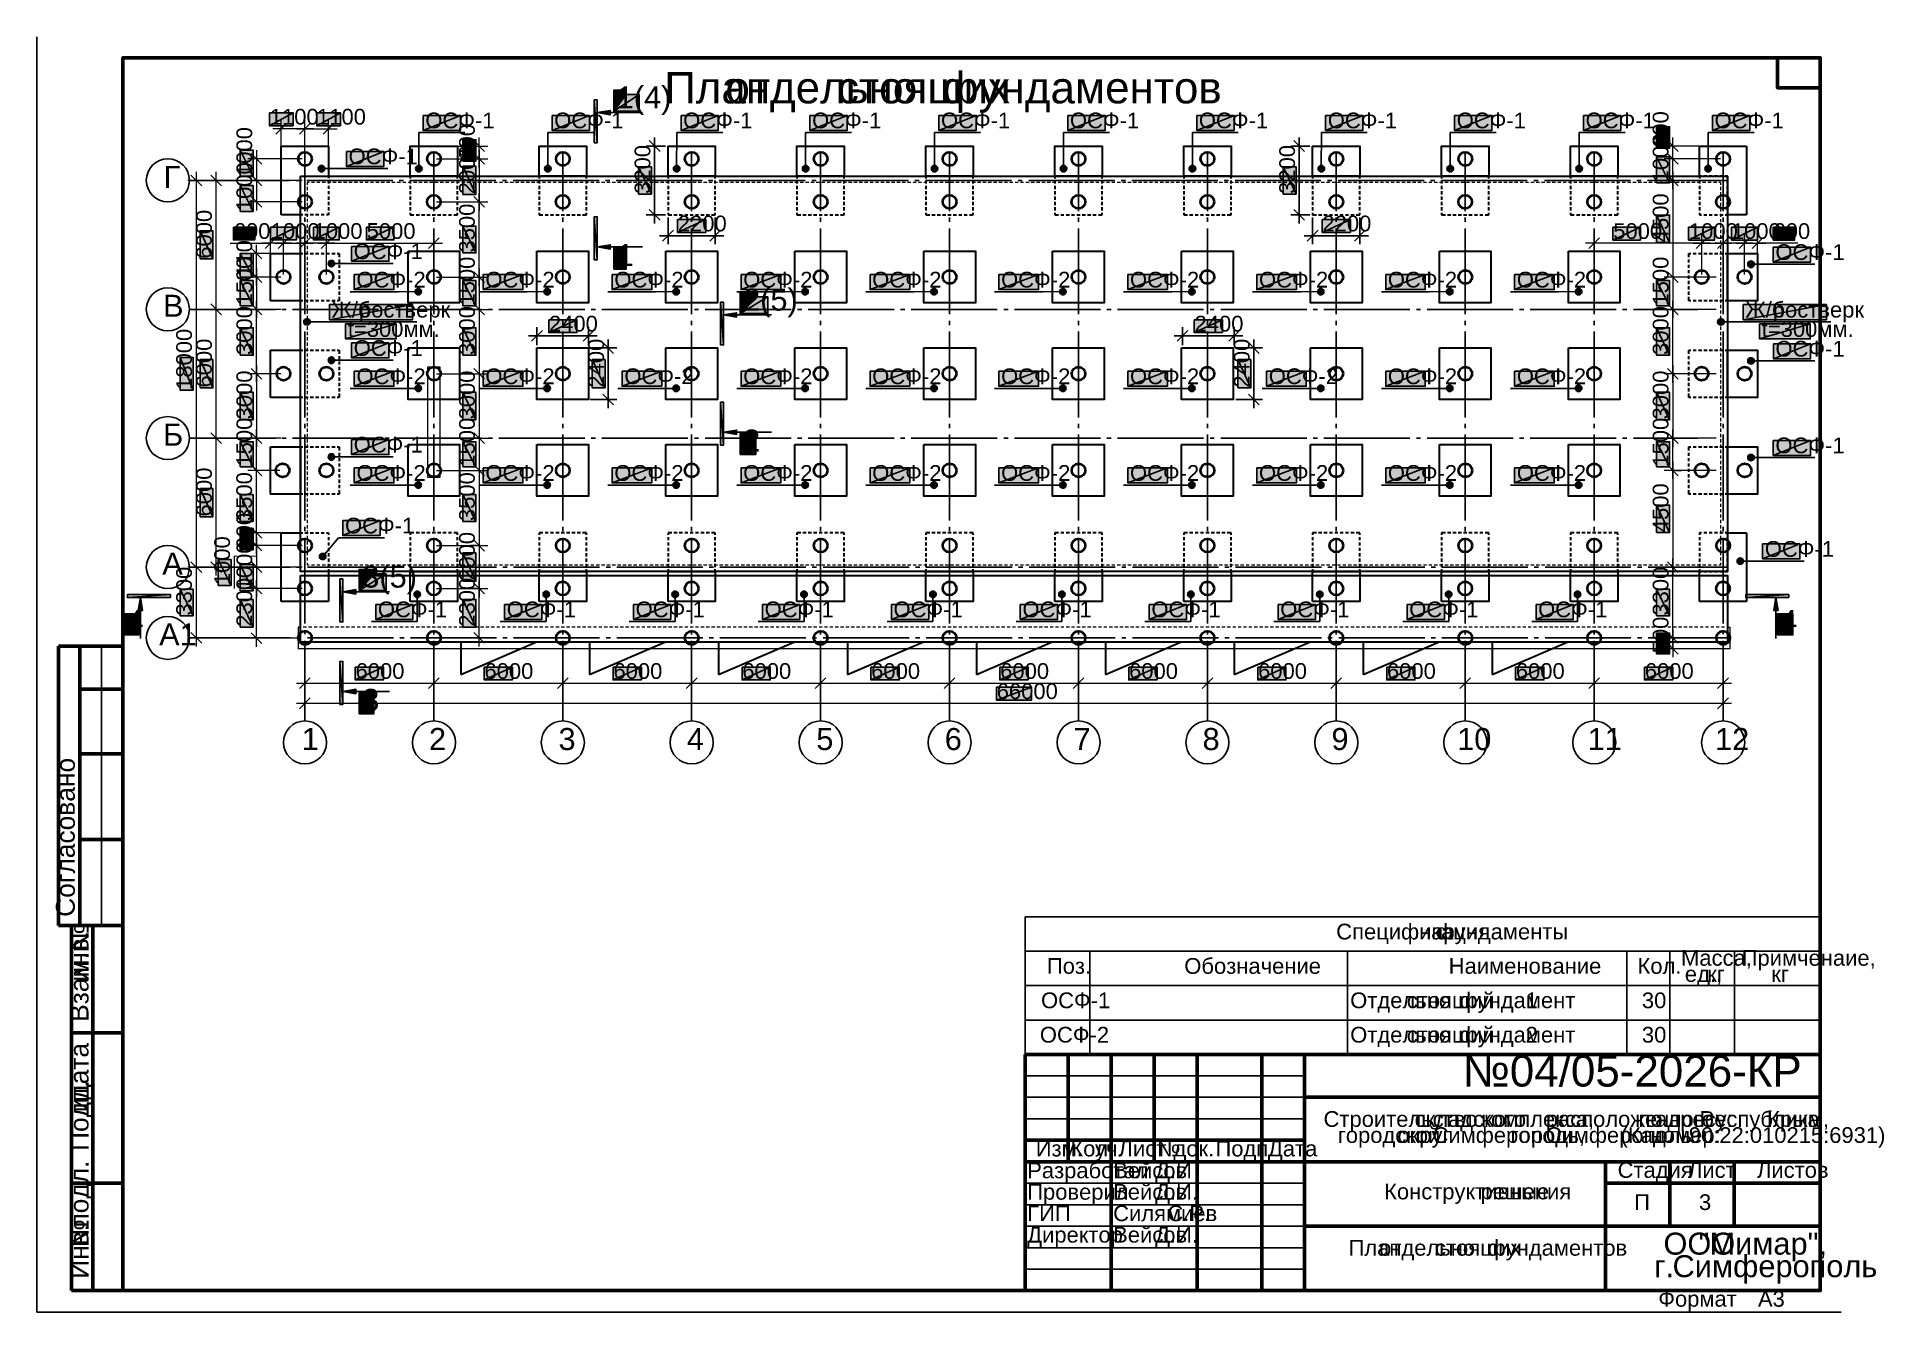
# Model space of a CAD drawing. Extents: x 8 to 21351, y 0 to 420.
# Drawn here: x 8790.8 to 9220.7, y 0.1 to 297 of the extents above; entities that cross this region are included whole.
import ezdxf

# ---------------------------------------------------------------- set-up
doc = ezdxf.new("R2010")
doc.units = 0
doc.styles.add('TEYPDFCAD_TEXT', font='arial.ttf')

msp = doc.modelspace()

# ---------------------------------------------------------------- texts
at = {"color": 7, "style": 'TEYPDFCAD_TEXT'}
for s, height, p in [('План', 7.32, (8936.78, 281.5)), ('фундаментов', 7.3201, (9001.54, 281.5)), ('1(4)', 5.126, (8925.73, 280.35)), ('отдельно', 7.32, (8951.03, 281.5)), ('стоящих', 7.32, (8977, 281.5)), ('1100', 3.662, (8845, 276.56)), ('1100', 3.662, (8855.99, 276.56)), ('ОСФ-1', 3.662, (8881.2, 275.7)), ('ОСФ-1', 3.662, (8911.19, 275.7)), ('ОСФ-1', 3.662, (8941.2, 275.7)), ('ОСФ-1', 3.662, (8971.2, 275.7)), ('ОСФ-1', 3.662, (9001.19, 275.7)), ('ОСФ-1', 3.662, (9031.2, 275.7)), ('ОСФ-1', 3.662, (9061.2, 275.7)), ('ОСФ-1', 3.662, (9091.21, 275.7)), ('ОСФ-1', 3.662, (9121.2, 275.7)), ('ОСФ-1', 3.662, (9151.2, 275.7)), ('ОСФ-1', 3.662, (9181.21, 275.7)), ('ОСФ-1', 3.662, (8863.33, 267.33)), ('Г', 5.13, (8820.26, 261.81)), ('600', 3.662, (8836.62, 249.96)), ('1000', 3.662, (8845.21, 249.96)), ('1000', 3.662, (8855.2, 249.96)), ('5000', 3.662, (8867.54, 249.96)), ('2200', 3.662, (8939.95, 251.71)), ('2200', 3.662, (9089.96, 251.71)), ('5000', 3.662, (9157.63, 249.94)), ('1000', 3.662, (9175.24, 249.94)), ('1000', 3.662, (9185.23, 249.94)), ('600', 3.662, (9194.93, 249.94)), ('ОСФ-1', 3.662, (8864.52, 245.24)), ('1', 5.13, (8925.73, 243.61)), ('ОСФ-1', 3.662, (9195.37, 245.05)), ('ОСФ-2', 3.662, (8865.17, 238.63)), ('ОСФ-2', 3.662, (8895.17, 238.63)), ('ОСФ-2', 3.662, (8925.18, 238.63)), ('ОСФ-2', 3.662, (8955.17, 238.63)), ('ОСФ-2', 3.662, (8985.19, 238.63)), ('ОСФ-2', 3.662, (9015.18, 238.63)), ('ОСФ-2', 3.662, (9045.17, 238.63)), ('ОСФ-2', 3.662, (9075.19, 238.63)), ('ОСФ-2', 3.662, (9105.18, 238.63)), ('ОСФ-2', 3.662, (9135.2, 238.63)), ('В', 5.13, (8820.15, 231.82)), ('2(5)', 5.126, (8955.13, 233.26)), ('Ж/б', 3.662, (8859.37, 231.65)), ('ростверк', 3.662, (8865.75, 231.65)), ('Ж/б', 3.662, (9188.39, 231.65)), ('ростверк', 3.662, (9194.76, 231.65)), ('t=300мм.', 3.662, (8863.16, 227.14)), ('2400', 3.662, (8909.96, 228.39)), ('2400', 3.662, (9060.2, 228.39)), ('t=300мм.', 3.662, (9192.18, 227.14)), ('ОСФ-1', 3.662, (8864.52, 222.72)), ('ОСФ-1', 3.662, (9195.37, 222.55)), ('ОСФ-2', 3.662, (8865.17, 216.13)), ('ОСФ-2', 3.662, (8895.17, 216.13)), ('ОСФ-2', 3.662, (8927.51, 216.15)), ('ОСФ-2', 3.662, (8955.17, 216.13)), ('ОСФ-2', 3.662, (8985.19, 216.13)), ('ОСФ-2', 3.662, (9015.18, 216.13)), ('ОСФ-2', 3.662, (9045.17, 216.13)), ('ОСФ-2', 3.662, (9077.47, 216.15)), ('ОСФ-2', 3.662, (9105.18, 216.13)), ('ОСФ-2', 3.662, (9135.2, 216.13)), ('Б', 5.13, (8820.15, 201.8)), ('ОСФ-1', 3.662, (8864.52, 200.22)), ('2', 5.13, (8955.13, 200.45)), ('ОСФ-1', 3.662, (9195.37, 200.05)), ('ОСФ-2', 3.662, (8865.17, 193.63)), ('ОСФ-2', 3.662, (8895.17, 193.63)), ('ОСФ-2', 3.662, (8925.18, 193.63)), ('ОСФ-2', 3.662, (8955.17, 193.63)), ('ОСФ-2', 3.662, (8985.19, 193.63)), ('ОСФ-2', 3.662, (9015.18, 193.63)), ('ОСФ-2', 3.662, (9045.17, 193.63)), ('ОСФ-2', 3.662, (9075.19, 193.63)), ('ОСФ-2', 3.662, (9105.18, 193.63)), ('ОСФ-2', 3.662, (9135.2, 193.63)), ('ОСФ-1', 3.662, (8862.51, 181.38)), ('А', 5.13, (8819.98, 171.81)), ('ОСФ-1', 3.662, (9192.9, 175.94)), ('3(5)', 5.126, (8866.51, 168.78)), ('4', 5.13, (8811.62, 158.45)), ('ОСФ-1', 3.662, (8870.15, 161.88)), ('ОСФ-1', 3.662, (8900.14, 161.88)), ('ОСФ-1', 3.662, (8930.13, 161.88)), ('ОСФ-1', 3.662, (8960.15, 161.88)), ('ОСФ-1', 3.662, (8990.14, 161.88)), ('ОСФ-1', 3.662, (9020.15, 161.88)), ('ОСФ-1', 3.662, (9050.15, 161.88)), ('ОСФ-1', 3.662, (9080.14, 161.88)), ('ОСФ-1', 3.662, (9110.16, 161.88)), ('ОСФ-1', 3.662, (9140.15, 161.88)), ('4', 5.13, (9196.47, 158.45)), ('А1', 5.126, (8819.24, 155.3)), ('6000', 3.662, (8864.96, 147.53)), ('6000', 3.662, (8894.95, 147.53)), ('6000', 3.662, (8924.97, 147.53)), ('6000', 3.662, (8954.96, 147.53)), ('6000', 3.662, (8984.95, 147.53)), ('6000', 3.662, (9014.97, 147.53)), ('6000', 3.662, (9044.96, 147.53)), ('6000', 3.662, (9074.98, 147.53)), ('6000', 3.662, (9104.97, 147.53)), ('6000', 3.662, (9134.96, 147.53)), ('6000', 3.662, (9164.98, 147.53)), ('66000', 3.662, (9014.16, 142.83)), ('3', 5.13, (8866.51, 140.08)), ('1', 5.13, (8852.43, 130.96)), ('2', 5.13, (8882.04, 130.96)), ('3', 5.13, (8912.18, 130.96)), ('4', 5.13, (8942.05, 130.96)), ('5', 5.13, (8972.17, 130.96)), ('6', 5.13, (9002.06, 130.96)), ('7', 5.13, (9032.05, 130.96)), ('8', 5.13, (9062.06, 130.96)), ('9', 5.13, (9092.06, 130.96)), ('10', 5.126, (9121.31, 130.96)), ('11', 5.126, (9151.68, 130.96)), ('12', 5.126, (9181.32, 130.96)), ('Спецификация', 3.6618, (9093.16, 86.87)), ('фундаменты', 3.662, (9116.53, 86.87)), ('на', 3.662, (9112.44, 86.87)), ('Поз.', 3.662, (9025.83, 78.87)), ('Обозначение', 3.6618, (9057.81, 78.87)), ('Наименование', 3.6618, (9119.34, 78.87)), ('Кол.', 3.662, (9163.28, 78.87)), ('Масса,', 3.662, (9173.4, 80.75)), ('Примченаие,', 3.6618, (9187.52, 80.75)), ('ед.,', 3.662, (9174.29, 77)), ('кг', 3.662, (9179.48, 77)), ('кг', 3.662, (9194.4, 77)), ('ОСФ-1', 3.662, (9024.47, 70.87)), ('Отдельно', 3.662, (9096.42, 70.87)), ('стоящий', 3.662, (9109.59, 70.87)), ('фундамент', 3.662, (9121.87, 70.87)), ('1', 3.66, (9137.22, 70.87)), ('30', 3.662, (9164.3, 70.87)), ('ОСФ-2', 3.662, (9024.2, 62.86)), ('Отдельно', 3.662, (9096.42, 62.86)), ('стоящий', 3.662, (9109.59, 62.86)), ('фундамент', 3.662, (9121.87, 62.86)), ('2', 3.66, (9137.22, 62.86)), ('30', 3.662, (9164.3, 62.86)), ('№04/05-2026-КР', 7.3201, (9122.6, 52.62)), ('Строительство', 3.6583, (9090.22, 43.24)), ('городской', 3.658, (9093.54, 39.5)), ('складского', 3.658, (9111.42, 43.24)), ('Симферополь,', 3.6583, (9115.58, 39.5)), ('комплекса,', 3.658, (9126.94, 43.24)), ('Симферополь', 3.6583, (9141.9, 39.5)), ('расположенного', 3.6583, (9141.93, 43.24)), ('(Кад.', 3.658, (9159.35, 39.5)), ('по', 3.658, (9163.52, 43.24)), ('адресу:', 3.658, (9167.39, 43.24)), ('90:22:010215:6931)', 3.6583, (9175.22, 39.5)), ('Республика', 3.658, (9177.72, 43.24)), ('Крым,', 3.658, (9193.42, 43.24)), ('Изм.', 3.658, (9023.25, 36.36)), ('Кол.', 3.658, (9031.31, 36.36)), ('уч.', 3.658, (9037.04, 36.36)), ('Лист', 3.658, (9042.51, 36.36)), ('№', 3.66, (9051.44, 36.36)), ('док.', 3.658, (9055.29, 36.36)), ('Подп.', 3.658, (9065.07, 36.36)), ('Дата', 3.658, (9077.28, 36.36)), ('округ', 3.658, (9107.42, 39.5)), ('город', 3.658, (9133.74, 39.5)), ('номер:', 3.658, (9166.36, 39.5)), ('Разработал', 3.658, (9021.26, 31.28)), ('Вейсов', 3.658, (9041.26, 31.28)), ('Д.И', 3.658, (9051.03, 31.28)), ('Стадия', 3.658, (9158.65, 31.37)), ('Лист', 3.658, (9175.01, 31.37)), ('Листов', 3.658, (9191.08, 31.37)), ('Вейсов', 3.658, (9041.26, 26.29)), ('Проверил', 3.658, (9021.26, 26.29)), ('Д.И.', 3.658, (9051.03, 26.29)), ('Конструктивные', 3.6583, (9104.31, 26.37)), ('решения', 3.658, (9126.77, 26.37)), ('П', 3.66, (9162.5, 23.88)), ('3', 3.66, (9177.59, 23.88)), ('ГИП', 3.658, (9021.26, 21.29)), ('Силямиев', 3.658, (9041.26, 21.29)), ('С.Р.', 3.658, (9053.88, 21.29)), ('Директор', 3.658, (9021.26, 16.3)), ('Вейсов', 3.658, (9041.26, 16.3)), ('Д.И.', 3.658, (9051.03, 16.3)), ('ООО', 5.122, (9169.32, 13.5)), ('"Мимар",', 5.122, (9177.49, 13.5)), ('План', 3.658, (9096.04, 13.25)), ('отдельно', 3.658, (9103.16, 13.25)), ('стоящих', 3.658, (9116.14, 13.25)), ('фундаментов', 3.6583, (9128.41, 13.25)), ('Симферополь', 5.1223, (9171.43, 8.25)), ('г.', 5.122, (9167.18, 8.25)), ('Формат', 3.658, (9168.11, 1.38)), ('A3', 3.658, (9191.31, 1.38))]:
    msp.add_text(s, height=height, dxfattribs=at).set_placement(p)
for s, height, rotation, p in [('600', 3.662, 90, (9170.48, 271.14)), ('1000', 3.662, 90, (8840.89, 264.6)), ('600', 3.662, 90, (8892.71, 268.16)), ('2000', 3.662, 90, (8892.71, 260.35)), ('3200', 3.662, 90, (8933.56, 260.43)), ('3200', 3.662, 90, (9083.57, 260.43)), ('1000', 3.662, 90, (9170.48, 263.12)), ('1000', 3.662, 89.7966, (8840.87, 256.41)), ('3500', 3.662, 90, (8892.71, 246.78)), ('4500', 3.662, 90, (9170.48, 249.17)), ('6000', 3.662, 90, (8831.52, 245.34)), ('1100', 3.662, 90, (8840.89, 241.13)), ('1500', 3.662, 90, (8840.89, 234.46)), ('1500', 3.662, 90, (8892.71, 234.44)), ('1500', 3.662, 90, (9170.48, 234.44)), ('3000', 3.662, 90, (8840.89, 222.93)), ('3000', 3.662, 90, (8892.71, 222.93)), ('3000', 3.662, 90, (9170.48, 222.93)), ('18000', 3.662, 90, (8826.88, 214.8)), ('6000', 3.662, 90, (8831.52, 215.35)), ('2400', 3.662, 90, (8922.77, 215.33)), ('2400', 3.662, 90, (9073.01, 215.33)), ('3000', 3.662, 90, (8840.89, 207.94)), ('3000', 3.662, 90, (8892.71, 207.92)), ('3000', 3.662, 90, (9170.48, 207.92)), ('1500', 3.662, 90, (8840.89, 196.96)), ('1500', 3.662, 90, (8892.71, 196.93)), ('1500', 3.662, 90, (9170.48, 196.93)), ('6000', 3.662, 90, (8831.52, 185.34)), ('3500', 3.662, 90, (8840.87, 184.28)), ('3500', 3.662, 90, (8892.71, 184.26)), ('4500', 3.662, 90, (9170.48, 181.67)), ('600', 3.662, 90, (8840.89, 177.63)), ('1000', 3.662, 90, (8835.73, 169.35)), ('2000', 3.662, 90, (8892.71, 170.35)), ('1000', 3.662, 89.7966, (8840.89, 168.13)), ('3300', 3.662, 90, (8826.88, 162.26)), ('3300', 3.662, 90, (9170.48, 162.26)), ('2300', 3.662, 90, (8840.89, 159.66)), ('2300', 3.662, 90, (8892.71, 159.68)), ('500', 3.662, 90, (9170.48, 153.48)), ('Согласовано', 4.3921, 90, (8799.62, 92.12)), ('№', 4.39, 90, (8802.82, 84.14)), ('инв.', 4.392, 90, (8802.82, 77.06)), ('Взам.', 4.392, 90, (8802.82, 67.69)), ('дата', 4.392, 90, (8802.82, 49.57)), ('Подп.', 4.392, 90, (8802.82, 37.63)), ('и', 4.39, 90, (8802.82, 46.64)), ('подл.', 4.392, 90, (8802.82, 19.79)), ('№', 4.39, 90, (8802.82, 15.17)), ('Инв.', 4.392, 90, (8802.82, 7.87))]:
    msp.add_text(s, height=height, rotation=rotation, dxfattribs=at).set_placement(p)

# ---------------------------------------------------------------- hatches: boundary and pattern name
at = {"true_color": 0xffffff}
h = msp.add_hatch(color=0, dxfattribs=at)
h.paths.add_polyline_path([(8927.93, 284.56), (8925.03, 284.56), (8927.93, 283.55)])
h.paths.add_polyline_path([(8925.03, 284.56), (8927.93, 283.55), (8925.03, 279.65)])
h = msp.add_hatch(color=7)
h.paths.add_polyline_path([(8921.22, 282.36), (8921.22, 272.35), (8920.52, 282.36)])
h.paths.add_polyline_path([(8921.22, 272.35), (8920.52, 282.36), (8920.52, 272.35)])
for points in [[(8921.22, 279.36), (8924.23, 279.87), (8924.23, 278.85)], [(8921.22, 248.09), (8924.23, 248.6), (8924.23, 247.59)], [(8950.62, 232.24), (8953.63, 232.75), (8953.63, 231.75)], [(8950.62, 204.94), (8953.63, 205.44), (8953.63, 204.45)], [(8862, 167.79), (8865, 168.3), (8865, 167.28)], [(8814.88, 166.45), (8815.39, 163.45), (8814.37, 163.45)], [(9195.48, 166.45), (9195.99, 163.45), (9194.97, 163.45)], [(8862, 144.59), (8865, 145.1), (8865, 144.08)]]:
    msp.add_hatch(color=7).paths.add_polyline_path(points)
h = msp.add_hatch(color=0, dxfattribs=at)
h.paths.add_polyline_path([(8927.93, 283.55), (8930.96, 283.55), (8925.03, 279.65)])
h.paths.add_polyline_path([(8930.96, 283.55), (8925.03, 279.65), (8930.96, 279.65)])
h = msp.add_hatch(color=0, dxfattribs=at)
h.paths.add_polyline_path([(8844.92, 279.32), (8844.92, 276.31), (8850.42, 279.32)])
h.paths.add_polyline_path([(8844.92, 276.31), (8850.42, 279.32), (8850.42, 276.31)])
h = msp.add_hatch(color=0, dxfattribs=at)
h.paths.add_polyline_path([(8855.92, 279.32), (8855.92, 276.31), (8861.43, 279.32)])
h.paths.add_polyline_path([(8855.92, 276.31), (8861.43, 279.32), (8861.43, 276.31)])
h = msp.add_hatch(color=0, dxfattribs=at)
h.paths.add_polyline_path([(8880.69, 278.7), (8889.39, 278.7), (8880.69, 275.19)])
h.paths.add_polyline_path([(8889.39, 278.7), (8880.69, 275.19), (8889.39, 275.19)])
h = msp.add_hatch(color=0, dxfattribs=at)
h.paths.add_polyline_path([(8910.7, 278.7), (8919.38, 278.7), (8910.7, 275.19)])
h.paths.add_polyline_path([(8919.38, 278.7), (8910.7, 275.19), (8919.38, 275.19)])
h = msp.add_hatch(color=0, dxfattribs=at)
h.paths.add_polyline_path([(8940.7, 278.7), (8949.37, 278.7), (8940.7, 275.19)])
h.paths.add_polyline_path([(8949.37, 278.7), (8940.7, 275.19), (8949.37, 275.19)])
h = msp.add_hatch(color=0, dxfattribs=at)
h.paths.add_polyline_path([(8970.69, 278.7), (8979.39, 278.7), (8970.69, 275.19)])
h.paths.add_polyline_path([(8979.39, 278.7), (8970.69, 275.19), (8979.39, 275.19)])
h = msp.add_hatch(color=0, dxfattribs=at)
h.paths.add_polyline_path([(9000.7, 278.7), (9009.38, 278.7), (9000.7, 275.19)])
h.paths.add_polyline_path([(9009.38, 278.7), (9000.7, 275.19), (9009.38, 275.19)])
h = msp.add_hatch(color=0, dxfattribs=at)
h.paths.add_polyline_path([(9030.7, 278.7), (9039.4, 278.7), (9030.7, 275.19)])
h.paths.add_polyline_path([(9039.4, 278.7), (9030.7, 275.19), (9039.4, 275.19)])
h = msp.add_hatch(color=0, dxfattribs=at)
h.paths.add_polyline_path([(9060.71, 278.7), (9069.39, 278.7), (9060.71, 275.19)])
h.paths.add_polyline_path([(9069.39, 278.7), (9060.71, 275.19), (9069.39, 275.19)])
h = msp.add_hatch(color=0, dxfattribs=at)
h.paths.add_polyline_path([(9090.7, 278.7), (9099.38, 278.7), (9090.7, 275.19)])
h.paths.add_polyline_path([(9099.38, 278.7), (9090.7, 275.19), (9099.38, 275.19)])
h = msp.add_hatch(color=0, dxfattribs=at)
h.paths.add_polyline_path([(9120.7, 278.7), (9129.4, 278.7), (9120.7, 275.19)])
h.paths.add_polyline_path([(9129.4, 278.7), (9120.7, 275.19), (9129.4, 275.19)])
h = msp.add_hatch(color=0, dxfattribs=at)
h.paths.add_polyline_path([(9150.71, 278.7), (9159.39, 278.7), (9150.71, 275.19)])
h.paths.add_polyline_path([(9159.39, 278.7), (9150.71, 275.19), (9159.39, 275.19)])
h = msp.add_hatch(color=0, dxfattribs=at)
h.paths.add_polyline_path([(9167.73, 271.08), (9170.73, 271.08), (9167.73, 276.06)])
h.paths.add_polyline_path([(9170.73, 271.08), (9167.73, 276.06), (9170.73, 276.06)])
h = msp.add_hatch(color=0, dxfattribs=at)
h.paths.add_polyline_path([(9180.7, 278.7), (9189.4, 278.7), (9180.7, 275.19)])
h.paths.add_polyline_path([(9189.4, 278.7), (9180.7, 275.19), (9189.4, 275.19)])
h = msp.add_hatch(color=0, dxfattribs=at)
h.paths.add_polyline_path([(8889.96, 268.08), (8892.96, 268.08), (8889.96, 273.05)])
h.paths.add_polyline_path([(8892.96, 268.08), (8889.96, 273.05), (8892.96, 273.05)])
h = msp.add_hatch(color=0, dxfattribs=at)
h.paths.add_polyline_path([(8838.14, 264.54), (8841.15, 264.54), (8838.14, 270.57)])
h.paths.add_polyline_path([(8841.15, 264.54), (8838.14, 270.57), (8841.15, 270.57)])
h = msp.add_hatch(color=7)
h.paths.add_polyline_path([(8856.32, 266.55), (8856.28, 266.32), (8857.02, 266.32)])
h.paths.add_polyline_path([(8856.28, 266.32), (8857.02, 266.32), (8856.32, 266.09)])
h.paths.add_polyline_path([(8857.02, 266.32), (8856.32, 266.09), (8856.43, 265.87)])
h = msp.add_hatch(color=7)
h.paths.add_polyline_path([(8856.81, 267.02), (8856.6, 266.91), (8857.02, 266.32)])
h.paths.add_polyline_path([(8856.6, 266.91), (8857.02, 266.32), (8856.43, 266.74)])
h.paths.add_polyline_path([(8857.02, 266.32), (8856.43, 266.74), (8856.32, 266.55)])
h = msp.add_hatch(color=7)
h.paths.add_polyline_path([(8857.47, 266.91), (8857.26, 267.02), (8857.02, 266.32)])
h.paths.add_polyline_path([(8857.26, 267.02), (8857.02, 266.32), (8857.02, 267.06)])
h.paths.add_polyline_path([(8857.02, 266.32), (8857.02, 267.06), (8856.81, 267.02)])
h = msp.add_hatch(color=7)
h.paths.add_polyline_path([(8857.79, 266.32), (8857.74, 266.55), (8857.02, 266.32)])
h.paths.add_polyline_path([(8857.74, 266.55), (8857.02, 266.32), (8857.64, 266.74)])
h.paths.add_polyline_path([(8857.02, 266.32), (8857.64, 266.74), (8857.47, 266.91)])
h = msp.add_hatch(color=0, dxfattribs=at)
h.paths.add_polyline_path([(8862.82, 270.32), (8871.5, 270.32), (8862.82, 266.83)])
h.paths.add_polyline_path([(8871.5, 270.32), (8862.82, 266.83), (8871.5, 266.83)])
h = msp.add_hatch(color=7)
h.paths.add_polyline_path([(8878.97, 266.55), (8878.93, 266.32), (8879.69, 266.32)])
h.paths.add_polyline_path([(8878.93, 266.32), (8879.69, 266.32), (8878.97, 266.09)])
h.paths.add_polyline_path([(8879.69, 266.32), (8878.97, 266.09), (8879.08, 265.87)])
h = msp.add_hatch(color=7)
h.paths.add_polyline_path([(8879.46, 267.02), (8879.25, 266.91), (8879.69, 266.32)])
h.paths.add_polyline_path([(8879.25, 266.91), (8879.69, 266.32), (8879.08, 266.74)])
h.paths.add_polyline_path([(8879.69, 266.32), (8879.08, 266.74), (8878.97, 266.55)])
h = msp.add_hatch(color=7)
h.paths.add_polyline_path([(8880.14, 266.91), (8879.93, 267.02), (8879.69, 266.32)])
h.paths.add_polyline_path([(8879.93, 267.02), (8879.69, 266.32), (8879.69, 267.06)])
h.paths.add_polyline_path([(8879.69, 266.32), (8879.69, 267.06), (8879.46, 267.02)])
h = msp.add_hatch(color=7)
h.paths.add_polyline_path([(8880.43, 266.32), (8880.39, 266.55), (8879.69, 266.32)])
h.paths.add_polyline_path([(8880.39, 266.55), (8879.69, 266.32), (8880.29, 266.74)])
h.paths.add_polyline_path([(8879.69, 266.32), (8880.29, 266.74), (8880.14, 266.91)])
h = msp.add_hatch(color=0, dxfattribs=at)
h.paths.add_polyline_path([(8889.96, 260.29), (8892.96, 260.29), (8889.96, 266.85)])
h.paths.add_polyline_path([(8892.96, 260.29), (8889.96, 266.85), (8892.96, 266.85)])
h = msp.add_hatch(color=7)
h.paths.add_polyline_path([(8908.97, 266.55), (8908.95, 266.32), (8909.69, 266.32)])
h.paths.add_polyline_path([(8908.95, 266.32), (8909.69, 266.32), (8908.97, 266.09)])
h.paths.add_polyline_path([(8909.69, 266.32), (8908.97, 266.09), (8909.07, 265.87)])
h = msp.add_hatch(color=7)
h.paths.add_polyline_path([(8909.45, 267.02), (8909.24, 266.91), (8909.69, 266.32)])
h.paths.add_polyline_path([(8909.24, 266.91), (8909.69, 266.32), (8909.07, 266.74)])
h.paths.add_polyline_path([(8909.69, 266.32), (8909.07, 266.74), (8908.97, 266.55)])
h = msp.add_hatch(color=7)
h.paths.add_polyline_path([(8910.13, 266.91), (8909.92, 267.02), (8909.69, 266.32)])
h.paths.add_polyline_path([(8909.92, 267.02), (8909.69, 266.32), (8909.69, 267.06)])
h.paths.add_polyline_path([(8909.69, 266.32), (8909.69, 267.06), (8909.45, 267.02)])
h = msp.add_hatch(color=7)
h.paths.add_polyline_path([(8910.45, 266.32), (8910.41, 266.55), (8909.69, 266.32)])
h.paths.add_polyline_path([(8910.41, 266.55), (8909.69, 266.32), (8910.3, 266.74)])
h.paths.add_polyline_path([(8909.69, 266.32), (8910.3, 266.74), (8910.13, 266.91)])
h = msp.add_hatch(color=0, dxfattribs=at)
h.paths.add_polyline_path([(8930.81, 260.37), (8933.82, 260.37), (8930.81, 266.76)])
h.paths.add_polyline_path([(8933.82, 260.37), (8930.81, 266.76), (8933.82, 266.76)])
h = msp.add_hatch(color=7)
h.paths.add_polyline_path([(8938.98, 266.55), (8938.94, 266.32), (8939.68, 266.32)])
h.paths.add_polyline_path([(8938.94, 266.32), (8939.68, 266.32), (8938.98, 266.09)])
h.paths.add_polyline_path([(8939.68, 266.32), (8938.98, 266.09), (8939.09, 265.87)])
h = msp.add_hatch(color=7)
h.paths.add_polyline_path([(8939.47, 267.02), (8939.26, 266.91), (8939.68, 266.32)])
h.paths.add_polyline_path([(8939.26, 266.91), (8939.68, 266.32), (8939.09, 266.74)])
h.paths.add_polyline_path([(8939.68, 266.32), (8939.09, 266.74), (8938.98, 266.55)])
h = msp.add_hatch(color=7)
h.paths.add_polyline_path([(8940.12, 266.91), (8939.91, 267.02), (8939.68, 266.32)])
h.paths.add_polyline_path([(8939.91, 267.02), (8939.68, 266.32), (8939.68, 267.06)])
h.paths.add_polyline_path([(8939.68, 266.32), (8939.68, 267.06), (8939.47, 267.02)])
h = msp.add_hatch(color=7)
h.paths.add_polyline_path([(8940.44, 266.32), (8940.4, 266.55), (8939.68, 266.32)])
h.paths.add_polyline_path([(8940.4, 266.55), (8939.68, 266.32), (8940.29, 266.74)])
h.paths.add_polyline_path([(8939.68, 266.32), (8940.29, 266.74), (8940.12, 266.91)])
h = msp.add_hatch(color=7)
h.paths.add_polyline_path([(8968.97, 266.55), (8968.93, 266.32), (8969.69, 266.32)])
h.paths.add_polyline_path([(8968.93, 266.32), (8969.69, 266.32), (8968.97, 266.09)])
h.paths.add_polyline_path([(8969.69, 266.32), (8968.97, 266.09), (8969.08, 265.87)])
h = msp.add_hatch(color=7)
h.paths.add_polyline_path([(8969.46, 267.02), (8969.25, 266.91), (8969.69, 266.32)])
h.paths.add_polyline_path([(8969.25, 266.91), (8969.69, 266.32), (8969.08, 266.74)])
h.paths.add_polyline_path([(8969.69, 266.32), (8969.08, 266.74), (8968.97, 266.55)])
h = msp.add_hatch(color=7)
h.paths.add_polyline_path([(8970.14, 266.91), (8969.93, 267.02), (8969.69, 266.32)])
h.paths.add_polyline_path([(8969.93, 267.02), (8969.69, 266.32), (8969.69, 267.06)])
h.paths.add_polyline_path([(8969.69, 266.32), (8969.69, 267.06), (8969.46, 267.02)])
h = msp.add_hatch(color=7)
h.paths.add_polyline_path([(8970.43, 266.32), (8970.41, 266.55), (8969.69, 266.32)])
h.paths.add_polyline_path([(8970.41, 266.55), (8969.69, 266.32), (8970.31, 266.74)])
h.paths.add_polyline_path([(8969.69, 266.32), (8970.31, 266.74), (8970.14, 266.91)])
h = msp.add_hatch(color=7)
h.paths.add_polyline_path([(8998.99, 266.55), (8998.95, 266.32), (8999.69, 266.32)])
h.paths.add_polyline_path([(8998.95, 266.32), (8999.69, 266.32), (8998.99, 266.09)])
h.paths.add_polyline_path([(8999.69, 266.32), (8998.99, 266.09), (8999.09, 265.87)])
h = msp.add_hatch(color=7)
h.paths.add_polyline_path([(8999.45, 267.02), (8999.24, 266.91), (8999.69, 266.32)])
h.paths.add_polyline_path([(8999.24, 266.91), (8999.69, 266.32), (8999.09, 266.74)])
h.paths.add_polyline_path([(8999.69, 266.32), (8999.09, 266.74), (8998.99, 266.55)])
h = msp.add_hatch(color=7)
h.paths.add_polyline_path([(9000.13, 266.91), (8999.92, 267.02), (8999.69, 266.32)])
h.paths.add_polyline_path([(8999.92, 267.02), (8999.69, 266.32), (8999.69, 267.06)])
h.paths.add_polyline_path([(8999.69, 266.32), (8999.69, 267.06), (8999.45, 267.02)])
h = msp.add_hatch(color=7)
h.paths.add_polyline_path([(9000.45, 266.32), (9000.41, 266.55), (8999.69, 266.32)])
h.paths.add_polyline_path([(9000.41, 266.55), (8999.69, 266.32), (9000.3, 266.74)])
h.paths.add_polyline_path([(8999.69, 266.32), (9000.3, 266.74), (9000.13, 266.91)])
h = msp.add_hatch(color=7)
h.paths.add_polyline_path([(9028.98, 266.55), (9028.94, 266.32), (9029.7, 266.32)])
h.paths.add_polyline_path([(9028.94, 266.32), (9029.7, 266.32), (9028.98, 266.09)])
h.paths.add_polyline_path([(9029.7, 266.32), (9028.98, 266.09), (9029.09, 265.87)])
h = msp.add_hatch(color=7)
h.paths.add_polyline_path([(9029.47, 267.02), (9029.26, 266.91), (9029.7, 266.32)])
h.paths.add_polyline_path([(9029.26, 266.91), (9029.7, 266.32), (9029.09, 266.74)])
h.paths.add_polyline_path([(9029.7, 266.32), (9029.09, 266.74), (9028.98, 266.55)])
h = msp.add_hatch(color=7)
h.paths.add_polyline_path([(9030.15, 266.91), (9029.93, 267.02), (9029.7, 266.32)])
h.paths.add_polyline_path([(9029.93, 267.02), (9029.7, 266.32), (9029.7, 267.06)])
h.paths.add_polyline_path([(9029.7, 266.32), (9029.7, 267.06), (9029.47, 267.02)])
h = msp.add_hatch(color=7)
h.paths.add_polyline_path([(9030.44, 266.32), (9030.4, 266.55), (9029.7, 266.32)])
h.paths.add_polyline_path([(9030.4, 266.55), (9029.7, 266.32), (9030.29, 266.74)])
h.paths.add_polyline_path([(9029.7, 266.32), (9030.29, 266.74), (9030.15, 266.91)])
h = msp.add_hatch(color=7)
h.paths.add_polyline_path([(9058.97, 266.55), (9058.95, 266.32), (9059.69, 266.32)])
h.paths.add_polyline_path([(9058.95, 266.32), (9059.69, 266.32), (9058.97, 266.09)])
h.paths.add_polyline_path([(9059.69, 266.32), (9058.97, 266.09), (9059.08, 265.87)])
h = msp.add_hatch(color=7)
h.paths.add_polyline_path([(9059.46, 267.02), (9059.25, 266.91), (9059.69, 266.32)])
h.paths.add_polyline_path([(9059.25, 266.91), (9059.69, 266.32), (9059.08, 266.74)])
h.paths.add_polyline_path([(9059.69, 266.32), (9059.08, 266.74), (9058.97, 266.55)])
h = msp.add_hatch(color=7)
h.paths.add_polyline_path([(9060.14, 266.91), (9059.93, 267.02), (9059.69, 266.32)])
h.paths.add_polyline_path([(9059.93, 267.02), (9059.69, 266.32), (9059.69, 267.06)])
h.paths.add_polyline_path([(9059.69, 266.32), (9059.69, 267.06), (9059.46, 267.02)])
h = msp.add_hatch(color=7)
h.paths.add_polyline_path([(9060.46, 266.32), (9060.41, 266.55), (9059.69, 266.32)])
h.paths.add_polyline_path([(9060.41, 266.55), (9059.69, 266.32), (9060.31, 266.74)])
h.paths.add_polyline_path([(9059.69, 266.32), (9060.31, 266.74), (9060.14, 266.91)])
h = msp.add_hatch(color=0, dxfattribs=at)
h.paths.add_polyline_path([(9080.82, 260.37), (9083.82, 260.37), (9080.82, 266.76)])
h.paths.add_polyline_path([(9083.82, 260.37), (9080.82, 266.76), (9083.82, 266.76)])
h = msp.add_hatch(color=7)
h.paths.add_polyline_path([(9088.99, 266.55), (9088.95, 266.32), (9089.69, 266.32)])
h.paths.add_polyline_path([(9088.95, 266.32), (9089.69, 266.32), (9088.99, 266.09)])
h.paths.add_polyline_path([(9089.69, 266.32), (9088.99, 266.09), (9089.09, 265.87)])
h = msp.add_hatch(color=7)
h.paths.add_polyline_path([(9089.48, 267.02), (9089.26, 266.91), (9089.69, 266.32)])
h.paths.add_polyline_path([(9089.26, 266.91), (9089.69, 266.32), (9089.09, 266.74)])
h.paths.add_polyline_path([(9089.69, 266.32), (9089.09, 266.74), (9088.99, 266.55)])
h = msp.add_hatch(color=7)
h.paths.add_polyline_path([(9090.13, 266.91), (9089.92, 267.02), (9089.69, 266.32)])
h.paths.add_polyline_path([(9089.92, 267.02), (9089.69, 266.32), (9089.69, 267.06)])
h.paths.add_polyline_path([(9089.69, 266.32), (9089.69, 267.06), (9089.48, 267.02)])
h = msp.add_hatch(color=7)
h.paths.add_polyline_path([(9090.45, 266.32), (9090.41, 266.55), (9089.69, 266.32)])
h.paths.add_polyline_path([(9090.41, 266.55), (9089.69, 266.32), (9090.3, 266.74)])
h.paths.add_polyline_path([(9089.69, 266.32), (9090.3, 266.74), (9090.13, 266.91)])
h = msp.add_hatch(color=7)
h.paths.add_polyline_path([(9118.98, 266.55), (9118.94, 266.32), (9119.7, 266.32)])
h.paths.add_polyline_path([(9118.94, 266.32), (9119.7, 266.32), (9118.98, 266.09)])
h.paths.add_polyline_path([(9119.7, 266.32), (9118.98, 266.09), (9119.09, 265.87)])
h = msp.add_hatch(color=7)
h.paths.add_polyline_path([(9119.47, 267.02), (9119.26, 266.91), (9119.7, 266.32)])
h.paths.add_polyline_path([(9119.26, 266.91), (9119.7, 266.32), (9119.09, 266.74)])
h.paths.add_polyline_path([(9119.7, 266.32), (9119.09, 266.74), (9118.98, 266.55)])
h = msp.add_hatch(color=7)
h.paths.add_polyline_path([(9120.15, 266.91), (9119.93, 267.02), (9119.7, 266.32)])
h.paths.add_polyline_path([(9119.93, 267.02), (9119.7, 266.32), (9119.7, 267.06)])
h.paths.add_polyline_path([(9119.7, 266.32), (9119.7, 267.06), (9119.47, 267.02)])
h = msp.add_hatch(color=7)
h.paths.add_polyline_path([(9120.44, 266.32), (9120.42, 266.55), (9119.7, 266.32)])
h.paths.add_polyline_path([(9120.42, 266.55), (9119.7, 266.32), (9120.32, 266.74)])
h.paths.add_polyline_path([(9119.7, 266.32), (9120.32, 266.74), (9120.15, 266.91)])
h = msp.add_hatch(color=7)
h.paths.add_polyline_path([(9149, 266.55), (9148.95, 266.32), (9149.69, 266.32)])
h.paths.add_polyline_path([(9148.95, 266.32), (9149.69, 266.32), (9149, 266.09)])
h.paths.add_polyline_path([(9149.69, 266.32), (9149, 266.09), (9149.1, 265.87)])
h = msp.add_hatch(color=7)
h.paths.add_polyline_path([(9149.46, 267.02), (9149.25, 266.91), (9149.69, 266.32)])
h.paths.add_polyline_path([(9149.25, 266.91), (9149.69, 266.32), (9149.1, 266.74)])
h.paths.add_polyline_path([(9149.69, 266.32), (9149.1, 266.74), (9149, 266.55)])
h = msp.add_hatch(color=7)
h.paths.add_polyline_path([(9150.14, 266.91), (9149.93, 267.02), (9149.69, 266.32)])
h.paths.add_polyline_path([(9149.93, 267.02), (9149.69, 266.32), (9149.69, 267.06)])
h.paths.add_polyline_path([(9149.69, 266.32), (9149.69, 267.06), (9149.46, 267.02)])
h = msp.add_hatch(color=7)
h.paths.add_polyline_path([(9150.46, 266.32), (9150.41, 266.55), (9149.69, 266.32)])
h.paths.add_polyline_path([(9150.41, 266.55), (9149.69, 266.32), (9150.31, 266.74)])
h.paths.add_polyline_path([(9149.69, 266.32), (9150.31, 266.74), (9150.14, 266.91)])
h = msp.add_hatch(color=0, dxfattribs=at)
h.paths.add_polyline_path([(9167.73, 263.04), (9170.73, 263.04), (9167.73, 269.09)])
h.paths.add_polyline_path([(9170.73, 263.04), (9167.73, 269.09), (9170.73, 269.09)])
h = msp.add_hatch(color=7)
h.paths.add_polyline_path([(9178.99, 266.55), (9178.95, 266.32), (9179.71, 266.32)])
h.paths.add_polyline_path([(9178.95, 266.32), (9179.71, 266.32), (9178.99, 266.09)])
h.paths.add_polyline_path([(9179.71, 266.32), (9178.99, 266.09), (9179.1, 265.87)])
h = msp.add_hatch(color=7)
h.paths.add_polyline_path([(9179.48, 267.02), (9179.26, 266.91), (9179.71, 266.32)])
h.paths.add_polyline_path([(9179.26, 266.91), (9179.71, 266.32), (9179.1, 266.74)])
h.paths.add_polyline_path([(9179.71, 266.32), (9179.1, 266.74), (9178.99, 266.55)])
h = msp.add_hatch(color=7)
h.paths.add_polyline_path([(9180.15, 266.91), (9179.94, 267.02), (9179.71, 266.32)])
h.paths.add_polyline_path([(9179.94, 267.02), (9179.71, 266.32), (9179.71, 267.06)])
h.paths.add_polyline_path([(9179.71, 266.32), (9179.71, 267.06), (9179.48, 267.02)])
h = msp.add_hatch(color=7)
h.paths.add_polyline_path([(9180.45, 266.32), (9180.41, 266.55), (9179.71, 266.32)])
h.paths.add_polyline_path([(9180.41, 266.55), (9179.71, 266.32), (9180.3, 266.74)])
h.paths.add_polyline_path([(9179.71, 266.32), (9180.3, 266.74), (9180.15, 266.91)])
h = msp.add_hatch(color=0, dxfattribs=at)
h.paths.add_polyline_path([(8838.12, 256.35), (8841.13, 256.35), (8838.14, 262.38)])
h.paths.add_polyline_path([(8841.13, 256.35), (8838.14, 262.38), (8841.15, 262.38)])
h = msp.add_hatch(color=7)
h.paths.add_polyline_path([(8856.43, 265.87), (8856.6, 265.71), (8857.02, 266.32)])
h.paths.add_polyline_path([(8856.6, 265.71), (8857.02, 266.32), (8856.81, 265.6)])
h.paths.add_polyline_path([(8857.02, 266.32), (8856.81, 265.6), (8857.02, 265.56)])
h = msp.add_hatch(color=7)
h.paths.add_polyline_path([(8857.02, 265.56), (8857.26, 265.6), (8857.02, 266.32)])
h.paths.add_polyline_path([(8857.26, 265.6), (8857.02, 266.32), (8857.47, 265.71)])
h.paths.add_polyline_path([(8857.02, 266.32), (8857.47, 265.71), (8857.64, 265.87)])
h = msp.add_hatch(color=7)
h.paths.add_polyline_path([(8857.64, 265.87), (8857.74, 266.09), (8857.02, 266.32)])
h.paths.add_polyline_path([(8857.74, 266.09), (8857.02, 266.32), (8857.79, 266.32)])
h = msp.add_hatch(color=7)
h.paths.add_polyline_path([(8879.08, 265.87), (8879.25, 265.71), (8879.69, 266.32)])
h.paths.add_polyline_path([(8879.25, 265.71), (8879.69, 266.32), (8879.46, 265.6)])
h.paths.add_polyline_path([(8879.69, 266.32), (8879.46, 265.6), (8879.69, 265.56)])
h = msp.add_hatch(color=7)
h.paths.add_polyline_path([(8879.69, 265.56), (8879.93, 265.6), (8879.69, 266.32)])
h.paths.add_polyline_path([(8879.93, 265.6), (8879.69, 266.32), (8880.14, 265.71)])
h.paths.add_polyline_path([(8879.69, 266.32), (8880.14, 265.71), (8880.29, 265.87)])
h = msp.add_hatch(color=7)
h.paths.add_polyline_path([(8880.29, 265.87), (8880.39, 266.09), (8879.69, 266.32)])
h.paths.add_polyline_path([(8880.39, 266.09), (8879.69, 266.32), (8880.43, 266.32)])
h = msp.add_hatch(color=7)
h.paths.add_polyline_path([(8909.07, 265.87), (8909.24, 265.71), (8909.69, 266.32)])
h.paths.add_polyline_path([(8909.24, 265.71), (8909.69, 266.32), (8909.45, 265.6)])
h.paths.add_polyline_path([(8909.69, 266.32), (8909.45, 265.6), (8909.69, 265.56)])
h = msp.add_hatch(color=7)
h.paths.add_polyline_path([(8909.69, 265.56), (8909.92, 265.6), (8909.69, 266.32)])
h.paths.add_polyline_path([(8909.92, 265.6), (8909.69, 266.32), (8910.13, 265.71)])
h.paths.add_polyline_path([(8909.69, 266.32), (8910.13, 265.71), (8910.3, 265.87)])
h = msp.add_hatch(color=7)
h.paths.add_polyline_path([(8910.3, 265.87), (8910.41, 266.09), (8909.69, 266.32)])
h.paths.add_polyline_path([(8910.41, 266.09), (8909.69, 266.32), (8910.45, 266.32)])
h = msp.add_hatch(color=7)
h.paths.add_polyline_path([(8939.09, 265.87), (8939.26, 265.71), (8939.68, 266.32)])
h.paths.add_polyline_path([(8939.26, 265.71), (8939.68, 266.32), (8939.47, 265.6)])
h.paths.add_polyline_path([(8939.68, 266.32), (8939.47, 265.6), (8939.68, 265.56)])
h = msp.add_hatch(color=7)
h.paths.add_polyline_path([(8939.68, 265.56), (8939.91, 265.6), (8939.68, 266.32)])
h.paths.add_polyline_path([(8939.91, 265.6), (8939.68, 266.32), (8940.12, 265.71)])
h.paths.add_polyline_path([(8939.68, 266.32), (8940.12, 265.71), (8940.29, 265.87)])
h = msp.add_hatch(color=7)
h.paths.add_polyline_path([(8940.29, 265.87), (8940.4, 266.09), (8939.68, 266.32)])
h.paths.add_polyline_path([(8940.4, 266.09), (8939.68, 266.32), (8940.44, 266.32)])
h = msp.add_hatch(color=7)
h.paths.add_polyline_path([(8969.08, 265.87), (8969.25, 265.71), (8969.69, 266.32)])
h.paths.add_polyline_path([(8969.25, 265.71), (8969.69, 266.32), (8969.46, 265.6)])
h.paths.add_polyline_path([(8969.69, 266.32), (8969.46, 265.6), (8969.69, 265.56)])
h = msp.add_hatch(color=7)
h.paths.add_polyline_path([(8969.69, 265.56), (8969.93, 265.6), (8969.69, 266.32)])
h.paths.add_polyline_path([(8969.93, 265.6), (8969.69, 266.32), (8970.14, 265.71)])
h.paths.add_polyline_path([(8969.69, 266.32), (8970.14, 265.71), (8970.31, 265.87)])
h = msp.add_hatch(color=7)
h.paths.add_polyline_path([(8970.31, 265.87), (8970.41, 266.09), (8969.69, 266.32)])
h.paths.add_polyline_path([(8970.41, 266.09), (8969.69, 266.32), (8970.43, 266.32)])
h = msp.add_hatch(color=7)
h.paths.add_polyline_path([(8999.09, 265.87), (8999.24, 265.71), (8999.69, 266.32)])
h.paths.add_polyline_path([(8999.24, 265.71), (8999.69, 266.32), (8999.45, 265.6)])
h.paths.add_polyline_path([(8999.69, 266.32), (8999.45, 265.6), (8999.69, 265.56)])
h = msp.add_hatch(color=7)
h.paths.add_polyline_path([(8999.69, 265.56), (8999.92, 265.6), (8999.69, 266.32)])
h.paths.add_polyline_path([(8999.92, 265.6), (8999.69, 266.32), (9000.13, 265.71)])
h.paths.add_polyline_path([(8999.69, 266.32), (9000.13, 265.71), (9000.3, 265.87)])
h = msp.add_hatch(color=7)
h.paths.add_polyline_path([(9000.3, 265.87), (9000.41, 266.09), (8999.69, 266.32)])
h.paths.add_polyline_path([(9000.41, 266.09), (8999.69, 266.32), (9000.45, 266.32)])
h = msp.add_hatch(color=7)
h.paths.add_polyline_path([(9029.09, 265.87), (9029.26, 265.71), (9029.7, 266.32)])
h.paths.add_polyline_path([(9029.26, 265.71), (9029.7, 266.32), (9029.47, 265.6)])
h.paths.add_polyline_path([(9029.7, 266.32), (9029.47, 265.6), (9029.7, 265.56)])
h = msp.add_hatch(color=7)
h.paths.add_polyline_path([(9029.7, 265.56), (9029.93, 265.6), (9029.7, 266.32)])
h.paths.add_polyline_path([(9029.93, 265.6), (9029.7, 266.32), (9030.15, 265.71)])
h.paths.add_polyline_path([(9029.7, 266.32), (9030.15, 265.71), (9030.29, 265.87)])
h = msp.add_hatch(color=7)
h.paths.add_polyline_path([(9030.29, 265.87), (9030.4, 266.09), (9029.7, 266.32)])
h.paths.add_polyline_path([(9030.4, 266.09), (9029.7, 266.32), (9030.44, 266.32)])
h = msp.add_hatch(color=7)
h.paths.add_polyline_path([(9059.08, 265.87), (9059.25, 265.71), (9059.69, 266.32)])
h.paths.add_polyline_path([(9059.25, 265.71), (9059.69, 266.32), (9059.46, 265.6)])
h.paths.add_polyline_path([(9059.69, 266.32), (9059.46, 265.6), (9059.69, 265.56)])
h = msp.add_hatch(color=7)
h.paths.add_polyline_path([(9059.69, 265.56), (9059.93, 265.6), (9059.69, 266.32)])
h.paths.add_polyline_path([(9059.93, 265.6), (9059.69, 266.32), (9060.14, 265.71)])
h.paths.add_polyline_path([(9059.69, 266.32), (9060.14, 265.71), (9060.31, 265.87)])
h = msp.add_hatch(color=7)
h.paths.add_polyline_path([(9060.31, 265.87), (9060.41, 266.09), (9059.69, 266.32)])
h.paths.add_polyline_path([(9060.41, 266.09), (9059.69, 266.32), (9060.46, 266.32)])
h = msp.add_hatch(color=7)
h.paths.add_polyline_path([(9089.09, 265.87), (9089.26, 265.71), (9089.69, 266.32)])
h.paths.add_polyline_path([(9089.26, 265.71), (9089.69, 266.32), (9089.48, 265.6)])
h.paths.add_polyline_path([(9089.69, 266.32), (9089.48, 265.6), (9089.69, 265.56)])
h = msp.add_hatch(color=7)
h.paths.add_polyline_path([(9089.69, 265.56), (9089.92, 265.6), (9089.69, 266.32)])
h.paths.add_polyline_path([(9089.92, 265.6), (9089.69, 266.32), (9090.13, 265.71)])
h.paths.add_polyline_path([(9089.69, 266.32), (9090.13, 265.71), (9090.3, 265.87)])
h = msp.add_hatch(color=7)
h.paths.add_polyline_path([(9090.3, 265.87), (9090.41, 266.09), (9089.69, 266.32)])
h.paths.add_polyline_path([(9090.41, 266.09), (9089.69, 266.32), (9090.45, 266.32)])
h = msp.add_hatch(color=7)
h.paths.add_polyline_path([(9119.09, 265.87), (9119.26, 265.71), (9119.7, 266.32)])
h.paths.add_polyline_path([(9119.26, 265.71), (9119.7, 266.32), (9119.47, 265.6)])
h.paths.add_polyline_path([(9119.7, 266.32), (9119.47, 265.6), (9119.7, 265.56)])
h = msp.add_hatch(color=7)
h.paths.add_polyline_path([(9119.7, 265.56), (9119.93, 265.6), (9119.7, 266.32)])
h.paths.add_polyline_path([(9119.93, 265.6), (9119.7, 266.32), (9120.15, 265.71)])
h.paths.add_polyline_path([(9119.7, 266.32), (9120.15, 265.71), (9120.32, 265.87)])
h = msp.add_hatch(color=7)
h.paths.add_polyline_path([(9120.32, 265.87), (9120.42, 266.09), (9119.7, 266.32)])
h.paths.add_polyline_path([(9120.42, 266.09), (9119.7, 266.32), (9120.44, 266.32)])
h = msp.add_hatch(color=7)
h.paths.add_polyline_path([(9149.1, 265.87), (9149.25, 265.71), (9149.69, 266.32)])
h.paths.add_polyline_path([(9149.25, 265.71), (9149.69, 266.32), (9149.46, 265.6)])
h.paths.add_polyline_path([(9149.69, 266.32), (9149.46, 265.6), (9149.69, 265.56)])
h = msp.add_hatch(color=7)
h.paths.add_polyline_path([(9149.69, 265.56), (9149.93, 265.6), (9149.69, 266.32)])
h.paths.add_polyline_path([(9149.93, 265.6), (9149.69, 266.32), (9150.14, 265.71)])
h.paths.add_polyline_path([(9149.69, 266.32), (9150.14, 265.71), (9150.31, 265.87)])
h = msp.add_hatch(color=7)
h.paths.add_polyline_path([(9150.31, 265.87), (9150.41, 266.09), (9149.69, 266.32)])
h.paths.add_polyline_path([(9150.41, 266.09), (9149.69, 266.32), (9150.46, 266.32)])
h = msp.add_hatch(color=7)
h.paths.add_polyline_path([(9179.1, 265.87), (9179.26, 265.71), (9179.71, 266.32)])
h.paths.add_polyline_path([(9179.26, 265.71), (9179.71, 266.32), (9179.48, 265.6)])
h.paths.add_polyline_path([(9179.71, 266.32), (9179.48, 265.6), (9179.71, 265.56)])
h = msp.add_hatch(color=7)
h.paths.add_polyline_path([(9179.71, 265.56), (9179.94, 265.6), (9179.71, 266.32)])
h.paths.add_polyline_path([(9179.94, 265.6), (9179.71, 266.32), (9180.15, 265.71)])
h.paths.add_polyline_path([(9179.71, 266.32), (9180.15, 265.71), (9180.3, 265.87)])
h = msp.add_hatch(color=7)
h.paths.add_polyline_path([(9180.3, 265.87), (9180.41, 266.09), (9179.71, 266.32)])
h.paths.add_polyline_path([(9180.41, 266.09), (9179.71, 266.32), (9180.45, 266.32)])
h = msp.add_hatch(color=7)
h.paths.add_polyline_path([(8920.52, 245.09), (8920.52, 255.1), (8921.22, 245.09)])
h.paths.add_polyline_path([(8920.52, 255.1), (8921.22, 245.09), (8921.22, 255.1)])
h = msp.add_hatch(color=0, dxfattribs=at)
h.paths.add_polyline_path([(8939.89, 254.47), (8939.89, 251.46), (8946.47, 254.47)])
h.paths.add_polyline_path([(8939.89, 251.46), (8946.47, 254.47), (8946.47, 251.46)])
h = msp.add_hatch(color=0, dxfattribs=at)
h.paths.add_polyline_path([(9089.9, 254.47), (9089.9, 251.46), (9096.48, 254.47)])
h.paths.add_polyline_path([(9089.9, 251.46), (9096.48, 254.47), (9096.48, 251.46)])
h = msp.add_hatch(color=0, dxfattribs=at)
h.paths.add_polyline_path([(9167.73, 249.11), (9170.73, 249.11), (9167.73, 255.5)])
h.paths.add_polyline_path([(9170.73, 249.11), (9167.73, 255.5), (9170.73, 255.5)])
h = msp.add_hatch(color=0, dxfattribs=at)
h.paths.add_polyline_path([(8828.77, 245.28), (8831.75, 245.28), (8828.77, 251.84)])
h.paths.add_polyline_path([(8831.75, 245.28), (8828.77, 251.84), (8831.75, 251.84)])
h = msp.add_hatch(color=0, dxfattribs=at)
h.paths.add_polyline_path([(8836.53, 252.71), (8836.53, 249.7), (8841.51, 252.71)])
h.paths.add_polyline_path([(8836.53, 249.7), (8841.51, 252.71), (8841.51, 249.7)])
h = msp.add_hatch(color=0, dxfattribs=at)
h.paths.add_polyline_path([(8845.15, 252.71), (8845.15, 249.7), (8851.2, 252.71)])
h.paths.add_polyline_path([(8845.15, 249.7), (8851.2, 252.71), (8851.2, 249.7)])
h = msp.add_hatch(color=0, dxfattribs=at)
h.paths.add_polyline_path([(8855.14, 252.71), (8855.14, 249.7), (8861.17, 252.71)])
h.paths.add_polyline_path([(8855.14, 249.7), (8861.17, 252.71), (8861.17, 249.7)])
h = msp.add_hatch(color=0, dxfattribs=at)
h.paths.add_polyline_path([(8867.48, 252.71), (8867.48, 249.7), (8873.87, 252.71)])
h.paths.add_polyline_path([(8867.48, 249.7), (8873.87, 252.71), (8873.87, 249.7)])
h = msp.add_hatch(color=0, dxfattribs=at)
h.paths.add_polyline_path([(8889.96, 246.7), (8892.96, 246.7), (8889.96, 252.92)])
h.paths.add_polyline_path([(8892.96, 246.7), (8889.96, 252.92), (8892.96, 252.92)])
h = msp.add_hatch(color=0, dxfattribs=at)
h.paths.add_polyline_path([(9157.55, 252.69), (9157.55, 249.68), (9163.96, 252.69)])
h.paths.add_polyline_path([(9157.55, 249.68), (9163.96, 252.69), (9163.96, 249.68)])
h = msp.add_hatch(color=0, dxfattribs=at)
h.paths.add_polyline_path([(9175.18, 252.69), (9175.18, 249.68), (9181.23, 252.69)])
h.paths.add_polyline_path([(9175.18, 249.68), (9181.23, 252.69), (9181.23, 249.68)])
h = msp.add_hatch(color=0, dxfattribs=at)
h.paths.add_polyline_path([(9185.17, 252.69), (9185.17, 249.68), (9191.2, 252.69)])
h.paths.add_polyline_path([(9185.17, 249.68), (9191.2, 252.69), (9191.2, 249.68)])
h = msp.add_hatch(color=0, dxfattribs=at)
h.paths.add_polyline_path([(9194.86, 252.69), (9194.86, 249.68), (9199.82, 252.69)])
h.paths.add_polyline_path([(9194.86, 249.68), (9199.82, 252.69), (9199.82, 249.68)])
h = msp.add_hatch(color=0, dxfattribs=at)
h.paths.add_polyline_path([(8838.14, 241.07), (8841.15, 241.07), (8838.14, 246.57)])
h.paths.add_polyline_path([(8841.15, 241.07), (8838.14, 246.57), (8841.15, 246.57)])
h = msp.add_hatch(color=0, dxfattribs=at)
h.paths.add_polyline_path([(8864.03, 248.22), (8872.71, 248.22), (8864.03, 244.73)])
h.paths.add_polyline_path([(8872.71, 248.22), (8864.03, 244.73), (8872.71, 244.73)])
h = msp.add_hatch(color=0, dxfattribs=at)
h.paths.add_polyline_path([(8925.03, 242.89), (8925.03, 247.8), (8927.93, 242.89)])
h.paths.add_polyline_path([(8925.03, 247.8), (8927.93, 242.89), (8927.93, 247.8)])
h = msp.add_hatch(color=0, dxfattribs=at)
h.paths.add_polyline_path([(9194.86, 248.05), (9203.56, 248.05), (9194.86, 244.56)])
h.paths.add_polyline_path([(9203.56, 248.05), (9194.86, 244.56), (9203.56, 244.56)])
h = msp.add_hatch(color=7)
h.paths.add_polyline_path([(8858.63, 244.43), (8858.59, 244.2), (8859.33, 244.2)])
h.paths.add_polyline_path([(8858.59, 244.2), (8859.33, 244.2), (8858.63, 243.97)])
h.paths.add_polyline_path([(8859.33, 244.2), (8858.63, 243.97), (8858.74, 243.76)])
h = msp.add_hatch(color=7)
h.paths.add_polyline_path([(8859.1, 244.92), (8858.91, 244.81), (8859.33, 244.2)])
h.paths.add_polyline_path([(8858.91, 244.81), (8859.33, 244.2), (8858.74, 244.64)])
h.paths.add_polyline_path([(8859.33, 244.2), (8858.74, 244.64), (8858.63, 244.43)])
h = msp.add_hatch(color=7)
h.paths.add_polyline_path([(8858.74, 243.76), (8858.91, 243.61), (8859.33, 244.2)])
h.paths.add_polyline_path([(8858.91, 243.61), (8859.33, 244.2), (8859.1, 243.5)])
h.paths.add_polyline_path([(8859.33, 244.2), (8859.1, 243.5), (8859.33, 243.46)])
h = msp.add_hatch(color=7)
h.paths.add_polyline_path([(8859.78, 244.81), (8859.56, 244.92), (8859.33, 244.2)])
h.paths.add_polyline_path([(8859.56, 244.92), (8859.33, 244.2), (8859.33, 244.96)])
h.paths.add_polyline_path([(8859.33, 244.2), (8859.33, 244.96), (8859.1, 244.92)])
h = msp.add_hatch(color=7)
h.paths.add_polyline_path([(8860.09, 244.2), (8860.05, 244.43), (8859.33, 244.2)])
h.paths.add_polyline_path([(8860.05, 244.43), (8859.33, 244.2), (8859.94, 244.64)])
h.paths.add_polyline_path([(8859.33, 244.2), (8859.94, 244.64), (8859.78, 244.81)])
h = msp.add_hatch(color=7)
h.paths.add_polyline_path([(8859.33, 243.46), (8859.56, 243.5), (8859.33, 244.2)])
h.paths.add_polyline_path([(8859.56, 243.5), (8859.33, 244.2), (8859.78, 243.61)])
h.paths.add_polyline_path([(8859.33, 244.2), (8859.78, 243.61), (8859.94, 243.76)])
h = msp.add_hatch(color=7)
h.paths.add_polyline_path([(8859.94, 243.76), (8860.05, 243.97), (8859.33, 244.2)])
h.paths.add_polyline_path([(8860.05, 243.97), (8859.33, 244.2), (8860.09, 244.2)])
h = msp.add_hatch(color=0, dxfattribs=at)
h.paths.add_polyline_path([(8864.66, 241.64), (8873.89, 241.64), (8864.66, 238.15)])
h.paths.add_polyline_path([(8873.89, 241.64), (8864.66, 238.15), (8873.89, 238.15)])
h = msp.add_hatch(color=0, dxfattribs=at)
h.paths.add_polyline_path([(8894.68, 241.64), (8903.89, 241.64), (8894.68, 238.15)])
h.paths.add_polyline_path([(8903.89, 241.64), (8894.68, 238.15), (8903.89, 238.15)])
h = msp.add_hatch(color=0, dxfattribs=at)
h.paths.add_polyline_path([(8924.67, 241.64), (8933.9, 241.64), (8924.67, 238.15)])
h.paths.add_polyline_path([(8933.9, 241.64), (8924.67, 238.15), (8933.9, 238.15)])
h = msp.add_hatch(color=0, dxfattribs=at)
h.paths.add_polyline_path([(8954.69, 241.64), (8963.89, 241.64), (8954.69, 238.15)])
h.paths.add_polyline_path([(8963.89, 241.64), (8954.69, 238.15), (8963.89, 238.15)])
h = msp.add_hatch(color=0, dxfattribs=at)
h.paths.add_polyline_path([(8984.68, 241.64), (8993.91, 241.64), (8984.68, 238.15)])
h.paths.add_polyline_path([(8993.91, 241.64), (8984.68, 238.15), (8993.91, 238.15)])
h = msp.add_hatch(color=0, dxfattribs=at)
h.paths.add_polyline_path([(9014.67, 241.64), (9023.9, 241.64), (9014.67, 238.15)])
h.paths.add_polyline_path([(9023.9, 241.64), (9014.67, 238.15), (9023.9, 238.15)])
h = msp.add_hatch(color=0, dxfattribs=at)
h.paths.add_polyline_path([(9044.69, 241.64), (9053.89, 241.64), (9044.69, 238.15)])
h.paths.add_polyline_path([(9053.89, 241.64), (9044.69, 238.15), (9053.89, 238.15)])
h = msp.add_hatch(color=0, dxfattribs=at)
h.paths.add_polyline_path([(9074.68, 241.64), (9083.91, 241.64), (9074.68, 238.15)])
h.paths.add_polyline_path([(9083.91, 241.64), (9074.68, 238.15), (9083.91, 238.15)])
h = msp.add_hatch(color=0, dxfattribs=at)
h.paths.add_polyline_path([(9104.69, 241.64), (9113.9, 241.64), (9104.69, 238.15)])
h.paths.add_polyline_path([(9113.9, 241.64), (9104.69, 238.15), (9113.9, 238.15)])
h = msp.add_hatch(color=0, dxfattribs=at)
h.paths.add_polyline_path([(9134.69, 241.64), (9143.92, 241.64), (9134.69, 238.15)])
h.paths.add_polyline_path([(9143.92, 241.64), (9134.69, 238.15), (9143.92, 238.15)])
h = msp.add_hatch(color=7)
h.paths.add_polyline_path([(9188.96, 244.28), (9188.94, 244.05), (9189.68, 244.05)])
h.paths.add_polyline_path([(9188.94, 244.05), (9189.68, 244.05), (9188.96, 243.82)])
h.paths.add_polyline_path([(9189.68, 244.05), (9188.96, 243.82), (9189.06, 243.61)])
h = msp.add_hatch(color=7)
h.paths.add_polyline_path([(9189.45, 244.77), (9189.23, 244.67), (9189.68, 244.05)])
h.paths.add_polyline_path([(9189.23, 244.67), (9189.68, 244.05), (9189.06, 244.5)])
h.paths.add_polyline_path([(9189.68, 244.05), (9189.06, 244.5), (9188.96, 244.28)])
h = msp.add_hatch(color=7)
h.paths.add_polyline_path([(9189.06, 243.61), (9189.23, 243.44), (9189.68, 244.05)])
h.paths.add_polyline_path([(9189.23, 243.44), (9189.68, 244.05), (9189.45, 243.33)])
h.paths.add_polyline_path([(9189.68, 244.05), (9189.45, 243.33), (9189.68, 243.31)])
h = msp.add_hatch(color=7)
h.paths.add_polyline_path([(9190.12, 244.67), (9189.91, 244.77), (9189.68, 244.05)])
h.paths.add_polyline_path([(9189.91, 244.77), (9189.68, 244.05), (9189.68, 244.81)])
h.paths.add_polyline_path([(9189.68, 244.05), (9189.68, 244.81), (9189.45, 244.77)])
h = msp.add_hatch(color=7)
h.paths.add_polyline_path([(9190.42, 244.05), (9190.4, 244.28), (9189.68, 244.05)])
h.paths.add_polyline_path([(9190.4, 244.28), (9189.68, 244.05), (9190.29, 244.5)])
h.paths.add_polyline_path([(9189.68, 244.05), (9190.29, 244.5), (9190.12, 244.67)])
h = msp.add_hatch(color=7)
h.paths.add_polyline_path([(9189.68, 243.31), (9189.91, 243.33), (9189.68, 244.05)])
h.paths.add_polyline_path([(9189.91, 243.33), (9189.68, 244.05), (9190.12, 243.44)])
h.paths.add_polyline_path([(9189.68, 244.05), (9190.12, 243.44), (9190.29, 243.61)])
h = msp.add_hatch(color=7)
h.paths.add_polyline_path([(9190.29, 243.61), (9190.4, 243.82), (9189.68, 244.05)])
h.paths.add_polyline_path([(9190.4, 243.82), (9189.68, 244.05), (9190.42, 244.05)])
h = msp.add_hatch(color=0, dxfattribs=at)
h.paths.add_polyline_path([(8838.14, 234.38), (8841.15, 234.38), (8838.14, 240.24)])
h.paths.add_polyline_path([(8841.15, 234.38), (8838.14, 240.24), (8841.15, 240.24)])
h = msp.add_hatch(color=7)
h.paths.add_polyline_path([(8878.85, 237.89), (8878.8, 237.68), (8879.57, 237.68)])
h.paths.add_polyline_path([(8878.8, 237.68), (8879.57, 237.68), (8878.85, 237.45)])
h.paths.add_polyline_path([(8879.57, 237.68), (8878.85, 237.45), (8878.95, 237.24)])
h = msp.add_hatch(color=7)
h.paths.add_polyline_path([(8879.33, 238.38), (8879.12, 238.27), (8879.57, 237.68)])
h.paths.add_polyline_path([(8879.12, 238.27), (8879.57, 237.68), (8878.95, 238.1)])
h.paths.add_polyline_path([(8879.57, 237.68), (8878.95, 238.1), (8878.85, 237.89)])
h = msp.add_hatch(color=7)
h.paths.add_polyline_path([(8878.95, 237.24), (8879.12, 237.07), (8879.57, 237.68)])
h.paths.add_polyline_path([(8879.12, 237.07), (8879.57, 237.68), (8879.33, 236.96)])
h.paths.add_polyline_path([(8879.57, 237.68), (8879.33, 236.96), (8879.57, 236.92)])
h = msp.add_hatch(color=7)
h.paths.add_polyline_path([(8880.01, 238.27), (8879.8, 238.38), (8879.57, 237.68)])
h.paths.add_polyline_path([(8879.8, 238.38), (8879.57, 237.68), (8879.57, 238.42)])
h.paths.add_polyline_path([(8879.57, 237.68), (8879.57, 238.42), (8879.33, 238.38)])
h = msp.add_hatch(color=7)
h.paths.add_polyline_path([(8880.31, 237.68), (8880.26, 237.89), (8879.57, 237.68)])
h.paths.add_polyline_path([(8880.26, 237.89), (8879.57, 237.68), (8880.16, 238.1)])
h.paths.add_polyline_path([(8879.57, 237.68), (8880.16, 238.1), (8880.01, 238.27)])
h = msp.add_hatch(color=7)
h.paths.add_polyline_path([(8879.57, 236.92), (8879.8, 236.96), (8879.57, 237.68)])
h.paths.add_polyline_path([(8879.8, 236.96), (8879.57, 237.68), (8880.01, 237.07)])
h.paths.add_polyline_path([(8879.57, 237.68), (8880.01, 237.07), (8880.16, 237.24)])
h = msp.add_hatch(color=7)
h.paths.add_polyline_path([(8880.16, 237.24), (8880.26, 237.45), (8879.57, 237.68)])
h.paths.add_polyline_path([(8880.26, 237.45), (8879.57, 237.68), (8880.31, 237.68)])
h = msp.add_hatch(color=0, dxfattribs=at)
h.paths.add_polyline_path([(8889.96, 234.38), (8892.96, 234.38), (8889.96, 240.24)])
h.paths.add_polyline_path([(8892.96, 234.38), (8889.96, 240.24), (8892.96, 240.24)])
h = msp.add_hatch(color=7)
h.paths.add_polyline_path([(8908.84, 237.89), (8908.82, 237.68), (8909.56, 237.68)])
h.paths.add_polyline_path([(8908.82, 237.68), (8909.56, 237.68), (8908.84, 237.45)])
h.paths.add_polyline_path([(8909.56, 237.68), (8908.84, 237.45), (8908.95, 237.24)])
h = msp.add_hatch(color=7)
h.paths.add_polyline_path([(8909.33, 238.38), (8909.11, 238.27), (8909.56, 237.68)])
h.paths.add_polyline_path([(8909.11, 238.27), (8909.56, 237.68), (8908.95, 238.1)])
h.paths.add_polyline_path([(8909.56, 237.68), (8908.95, 238.1), (8908.84, 237.89)])
h = msp.add_hatch(color=7)
h.paths.add_polyline_path([(8908.95, 237.24), (8909.11, 237.07), (8909.56, 237.68)])
h.paths.add_polyline_path([(8909.11, 237.07), (8909.56, 237.68), (8909.33, 236.96)])
h.paths.add_polyline_path([(8909.56, 237.68), (8909.33, 236.96), (8909.56, 236.92)])
h = msp.add_hatch(color=7)
h.paths.add_polyline_path([(8910, 238.27), (8909.79, 238.38), (8909.56, 237.68)])
h.paths.add_polyline_path([(8909.79, 238.38), (8909.56, 237.68), (8909.56, 238.42)])
h.paths.add_polyline_path([(8909.56, 237.68), (8909.56, 238.42), (8909.33, 238.38)])
h = msp.add_hatch(color=7)
h.paths.add_polyline_path([(8910.32, 237.68), (8910.28, 237.89), (8909.56, 237.68)])
h.paths.add_polyline_path([(8910.28, 237.89), (8909.56, 237.68), (8910.17, 238.1)])
h.paths.add_polyline_path([(8909.56, 237.68), (8910.17, 238.1), (8910, 238.27)])
h = msp.add_hatch(color=7)
h.paths.add_polyline_path([(8909.56, 236.92), (8909.79, 236.96), (8909.56, 237.68)])
h.paths.add_polyline_path([(8909.79, 236.96), (8909.56, 237.68), (8910, 237.07)])
h.paths.add_polyline_path([(8909.56, 237.68), (8910, 237.07), (8910.17, 237.24)])
h = msp.add_hatch(color=7)
h.paths.add_polyline_path([(8910.17, 237.24), (8910.28, 237.45), (8909.56, 237.68)])
h.paths.add_polyline_path([(8910.28, 237.45), (8909.56, 237.68), (8910.32, 237.68)])
h = msp.add_hatch(color=7)
h.paths.add_polyline_path([(8938.85, 237.89), (8938.81, 237.68), (8939.57, 237.68)])
h.paths.add_polyline_path([(8938.81, 237.68), (8939.57, 237.68), (8938.85, 237.45)])
h.paths.add_polyline_path([(8939.57, 237.68), (8938.85, 237.45), (8938.96, 237.24)])
h = msp.add_hatch(color=7)
h.paths.add_polyline_path([(8939.34, 238.38), (8939.13, 238.27), (8939.57, 237.68)])
h.paths.add_polyline_path([(8939.13, 238.27), (8939.57, 237.68), (8938.96, 238.1)])
h.paths.add_polyline_path([(8939.57, 237.68), (8938.96, 238.1), (8938.85, 237.89)])
h = msp.add_hatch(color=7)
h.paths.add_polyline_path([(8938.96, 237.24), (8939.13, 237.07), (8939.57, 237.68)])
h.paths.add_polyline_path([(8939.13, 237.07), (8939.57, 237.68), (8939.34, 236.96)])
h.paths.add_polyline_path([(8939.57, 237.68), (8939.34, 236.96), (8939.57, 236.92)])
h = msp.add_hatch(color=7)
h.paths.add_polyline_path([(8940, 238.27), (8939.79, 238.38), (8939.57, 237.68)])
h.paths.add_polyline_path([(8939.79, 238.38), (8939.57, 237.68), (8939.57, 238.42)])
h.paths.add_polyline_path([(8939.57, 237.68), (8939.57, 238.42), (8939.34, 238.38)])
h = msp.add_hatch(color=7)
h.paths.add_polyline_path([(8940.31, 237.68), (8940.27, 237.89), (8939.57, 237.68)])
h.paths.add_polyline_path([(8940.27, 237.89), (8939.57, 237.68), (8940.17, 238.1)])
h.paths.add_polyline_path([(8939.57, 237.68), (8940.17, 238.1), (8940, 238.27)])
h = msp.add_hatch(color=7)
h.paths.add_polyline_path([(8939.57, 236.92), (8939.79, 236.96), (8939.57, 237.68)])
h.paths.add_polyline_path([(8939.79, 236.96), (8939.57, 237.68), (8940, 237.07)])
h.paths.add_polyline_path([(8939.57, 237.68), (8940, 237.07), (8940.17, 237.24)])
h = msp.add_hatch(color=7)
h.paths.add_polyline_path([(8940.17, 237.24), (8940.27, 237.45), (8939.57, 237.68)])
h.paths.add_polyline_path([(8940.27, 237.45), (8939.57, 237.68), (8940.31, 237.68)])
h = msp.add_hatch(color=0, dxfattribs=at)
h.paths.add_polyline_path([(8958.07, 237.45), (8954.43, 237.45), (8958.07, 236.45)])
h.paths.add_polyline_path([(8954.43, 237.45), (8958.07, 236.45), (8954.43, 232.56)])
h = msp.add_hatch(color=0, dxfattribs=at)
h.paths.add_polyline_path([(8958.07, 236.45), (8960.93, 236.45), (8954.43, 232.56)])
h.paths.add_polyline_path([(8960.93, 236.45), (8954.43, 232.56), (8960.93, 232.56)])
h = msp.add_hatch(color=7)
h.paths.add_polyline_path([(8968.85, 237.89), (8968.8, 237.68), (8969.57, 237.68)])
h.paths.add_polyline_path([(8968.8, 237.68), (8969.57, 237.68), (8968.85, 237.45)])
h.paths.add_polyline_path([(8969.57, 237.68), (8968.85, 237.45), (8968.95, 237.24)])
h = msp.add_hatch(color=7)
h.paths.add_polyline_path([(8969.33, 238.38), (8969.12, 238.27), (8969.57, 237.68)])
h.paths.add_polyline_path([(8969.12, 238.27), (8969.57, 237.68), (8968.95, 238.1)])
h.paths.add_polyline_path([(8969.57, 237.68), (8968.95, 238.1), (8968.85, 237.89)])
h = msp.add_hatch(color=7)
h.paths.add_polyline_path([(8968.95, 237.24), (8969.12, 237.07), (8969.57, 237.68)])
h.paths.add_polyline_path([(8969.12, 237.07), (8969.57, 237.68), (8969.33, 236.96)])
h.paths.add_polyline_path([(8969.57, 237.68), (8969.33, 236.96), (8969.57, 236.92)])
h = msp.add_hatch(color=7)
h.paths.add_polyline_path([(8970.01, 238.27), (8969.8, 238.38), (8969.57, 237.68)])
h.paths.add_polyline_path([(8969.8, 238.38), (8969.57, 237.68), (8969.57, 238.42)])
h.paths.add_polyline_path([(8969.57, 237.68), (8969.57, 238.42), (8969.33, 238.38)])
h = msp.add_hatch(color=7)
h.paths.add_polyline_path([(8970.31, 237.68), (8970.29, 237.89), (8969.57, 237.68)])
h.paths.add_polyline_path([(8970.29, 237.89), (8969.57, 237.68), (8970.18, 238.1)])
h.paths.add_polyline_path([(8969.57, 237.68), (8970.18, 238.1), (8970.01, 238.27)])
h = msp.add_hatch(color=7)
h.paths.add_polyline_path([(8969.57, 236.92), (8969.8, 236.96), (8969.57, 237.68)])
h.paths.add_polyline_path([(8969.8, 236.96), (8969.57, 237.68), (8970.01, 237.07)])
h.paths.add_polyline_path([(8969.57, 237.68), (8970.01, 237.07), (8970.18, 237.24)])
h = msp.add_hatch(color=7)
h.paths.add_polyline_path([(8970.18, 237.24), (8970.29, 237.45), (8969.57, 237.68)])
h.paths.add_polyline_path([(8970.29, 237.45), (8969.57, 237.68), (8970.31, 237.68)])
h = msp.add_hatch(color=7)
h.paths.add_polyline_path([(8998.86, 237.89), (8998.82, 237.68), (8999.56, 237.68)])
h.paths.add_polyline_path([(8998.82, 237.68), (8999.56, 237.68), (8998.86, 237.45)])
h.paths.add_polyline_path([(8999.56, 237.68), (8998.86, 237.45), (8998.97, 237.24)])
h = msp.add_hatch(color=7)
h.paths.add_polyline_path([(8999.33, 238.38), (8999.12, 238.27), (8999.56, 237.68)])
h.paths.add_polyline_path([(8999.12, 238.27), (8999.56, 237.68), (8998.97, 238.1)])
h.paths.add_polyline_path([(8999.56, 237.68), (8998.97, 238.1), (8998.86, 237.89)])
h = msp.add_hatch(color=7)
h.paths.add_polyline_path([(8998.97, 237.24), (8999.12, 237.07), (8999.56, 237.68)])
h.paths.add_polyline_path([(8999.12, 237.07), (8999.56, 237.68), (8999.33, 236.96)])
h.paths.add_polyline_path([(8999.56, 237.68), (8999.33, 236.96), (8999.56, 236.92)])
h = msp.add_hatch(color=7)
h.paths.add_polyline_path([(9000, 238.27), (8999.79, 238.38), (8999.56, 237.68)])
h.paths.add_polyline_path([(8999.79, 238.38), (8999.56, 237.68), (8999.56, 238.42)])
h.paths.add_polyline_path([(8999.56, 237.68), (8999.56, 238.42), (8999.33, 238.38)])
h = msp.add_hatch(color=7)
h.paths.add_polyline_path([(9000.32, 237.68), (9000.28, 237.89), (8999.56, 237.68)])
h.paths.add_polyline_path([(9000.28, 237.89), (8999.56, 237.68), (9000.17, 238.1)])
h.paths.add_polyline_path([(8999.56, 237.68), (9000.17, 238.1), (9000, 238.27)])
h = msp.add_hatch(color=7)
h.paths.add_polyline_path([(8999.56, 236.92), (8999.79, 236.96), (8999.56, 237.68)])
h.paths.add_polyline_path([(8999.79, 236.96), (8999.56, 237.68), (9000, 237.07)])
h.paths.add_polyline_path([(8999.56, 237.68), (9000, 237.07), (9000.17, 237.24)])
h = msp.add_hatch(color=7)
h.paths.add_polyline_path([(9000.17, 237.24), (9000.28, 237.45), (8999.56, 237.68)])
h.paths.add_polyline_path([(9000.28, 237.45), (8999.56, 237.68), (9000.32, 237.68)])
h = msp.add_hatch(color=7)
h.paths.add_polyline_path([(9028.85, 237.89), (9028.81, 237.68), (9029.57, 237.68)])
h.paths.add_polyline_path([(9028.81, 237.68), (9029.57, 237.68), (9028.85, 237.45)])
h.paths.add_polyline_path([(9029.57, 237.68), (9028.85, 237.45), (9028.96, 237.24)])
h = msp.add_hatch(color=7)
h.paths.add_polyline_path([(9029.34, 238.38), (9029.13, 238.27), (9029.57, 237.68)])
h.paths.add_polyline_path([(9029.13, 238.27), (9029.57, 237.68), (9028.96, 238.1)])
h.paths.add_polyline_path([(9029.57, 237.68), (9028.96, 238.1), (9028.85, 237.89)])
h = msp.add_hatch(color=7)
h.paths.add_polyline_path([(9028.96, 237.24), (9029.13, 237.07), (9029.57, 237.68)])
h.paths.add_polyline_path([(9029.13, 237.07), (9029.57, 237.68), (9029.34, 236.96)])
h.paths.add_polyline_path([(9029.57, 237.68), (9029.34, 236.96), (9029.57, 236.92)])
h = msp.add_hatch(color=7)
h.paths.add_polyline_path([(9030.02, 238.27), (9029.81, 238.38), (9029.57, 237.68)])
h.paths.add_polyline_path([(9029.81, 238.38), (9029.57, 237.68), (9029.57, 238.42)])
h.paths.add_polyline_path([(9029.57, 237.68), (9029.57, 238.42), (9029.34, 238.38)])
h = msp.add_hatch(color=7)
h.paths.add_polyline_path([(9030.31, 237.68), (9030.27, 237.89), (9029.57, 237.68)])
h.paths.add_polyline_path([(9030.27, 237.89), (9029.57, 237.68), (9030.17, 238.1)])
h.paths.add_polyline_path([(9029.57, 237.68), (9030.17, 238.1), (9030.02, 238.27)])
h = msp.add_hatch(color=7)
h.paths.add_polyline_path([(9029.57, 236.92), (9029.81, 236.96), (9029.57, 237.68)])
h.paths.add_polyline_path([(9029.81, 236.96), (9029.57, 237.68), (9030.02, 237.07)])
h.paths.add_polyline_path([(9029.57, 237.68), (9030.02, 237.07), (9030.17, 237.24)])
h = msp.add_hatch(color=7)
h.paths.add_polyline_path([(9030.17, 237.24), (9030.27, 237.45), (9029.57, 237.68)])
h.paths.add_polyline_path([(9030.27, 237.45), (9029.57, 237.68), (9030.31, 237.68)])
h = msp.add_hatch(color=7)
h.paths.add_polyline_path([(9058.85, 237.89), (9058.83, 237.68), (9059.57, 237.68)])
h.paths.add_polyline_path([(9058.83, 237.68), (9059.57, 237.68), (9058.85, 237.45)])
h.paths.add_polyline_path([(9059.57, 237.68), (9058.85, 237.45), (9058.95, 237.24)])
h = msp.add_hatch(color=7)
h.paths.add_polyline_path([(9059.33, 238.38), (9059.12, 238.27), (9059.57, 237.68)])
h.paths.add_polyline_path([(9059.12, 238.27), (9059.57, 237.68), (9058.95, 238.1)])
h.paths.add_polyline_path([(9059.57, 237.68), (9058.95, 238.1), (9058.85, 237.89)])
h = msp.add_hatch(color=7)
h.paths.add_polyline_path([(9058.95, 237.24), (9059.12, 237.07), (9059.57, 237.68)])
h.paths.add_polyline_path([(9059.12, 237.07), (9059.57, 237.68), (9059.33, 236.96)])
h.paths.add_polyline_path([(9059.57, 237.68), (9059.33, 236.96), (9059.57, 236.92)])
h = msp.add_hatch(color=7)
h.paths.add_polyline_path([(9060.01, 238.27), (9059.8, 238.38), (9059.57, 237.68)])
h.paths.add_polyline_path([(9059.8, 238.38), (9059.57, 237.68), (9059.57, 238.42)])
h.paths.add_polyline_path([(9059.57, 237.68), (9059.57, 238.42), (9059.33, 238.38)])
h = msp.add_hatch(color=7)
h.paths.add_polyline_path([(9060.33, 237.68), (9060.29, 237.89), (9059.57, 237.68)])
h.paths.add_polyline_path([(9060.29, 237.89), (9059.57, 237.68), (9060.18, 238.1)])
h.paths.add_polyline_path([(9059.57, 237.68), (9060.18, 238.1), (9060.01, 238.27)])
h = msp.add_hatch(color=7)
h.paths.add_polyline_path([(9059.57, 236.92), (9059.8, 236.96), (9059.57, 237.68)])
h.paths.add_polyline_path([(9059.8, 236.96), (9059.57, 237.68), (9060.01, 237.07)])
h.paths.add_polyline_path([(9059.57, 237.68), (9060.01, 237.07), (9060.18, 237.24)])
h = msp.add_hatch(color=7)
h.paths.add_polyline_path([(9060.18, 237.24), (9060.29, 237.45), (9059.57, 237.68)])
h.paths.add_polyline_path([(9060.29, 237.45), (9059.57, 237.68), (9060.33, 237.68)])
h = msp.add_hatch(color=7)
h.paths.add_polyline_path([(9088.86, 237.89), (9088.82, 237.68), (9089.58, 237.68)])
h.paths.add_polyline_path([(9088.82, 237.68), (9089.58, 237.68), (9088.86, 237.45)])
h.paths.add_polyline_path([(9089.58, 237.68), (9088.86, 237.45), (9088.97, 237.24)])
h = msp.add_hatch(color=7)
h.paths.add_polyline_path([(9089.35, 238.38), (9089.14, 238.27), (9089.58, 237.68)])
h.paths.add_polyline_path([(9089.14, 238.27), (9089.58, 237.68), (9088.97, 238.1)])
h.paths.add_polyline_path([(9089.58, 237.68), (9088.97, 238.1), (9088.86, 237.89)])
h = msp.add_hatch(color=7)
h.paths.add_polyline_path([(9088.97, 237.24), (9089.14, 237.07), (9089.58, 237.68)])
h.paths.add_polyline_path([(9089.14, 237.07), (9089.58, 237.68), (9089.35, 236.96)])
h.paths.add_polyline_path([(9089.58, 237.68), (9089.35, 236.96), (9089.58, 236.92)])
h = msp.add_hatch(color=7)
h.paths.add_polyline_path([(9090, 238.27), (9089.79, 238.38), (9089.58, 237.68)])
h.paths.add_polyline_path([(9089.79, 238.38), (9089.58, 237.68), (9089.58, 238.42)])
h.paths.add_polyline_path([(9089.58, 237.68), (9089.58, 238.42), (9089.35, 238.38)])
h = msp.add_hatch(color=7)
h.paths.add_polyline_path([(9090.32, 237.68), (9090.28, 237.89), (9089.58, 237.68)])
h.paths.add_polyline_path([(9090.28, 237.89), (9089.58, 237.68), (9090.17, 238.1)])
h.paths.add_polyline_path([(9089.58, 237.68), (9090.17, 238.1), (9090, 238.27)])
h = msp.add_hatch(color=7)
h.paths.add_polyline_path([(9089.58, 236.92), (9089.79, 236.96), (9089.58, 237.68)])
h.paths.add_polyline_path([(9089.79, 236.96), (9089.58, 237.68), (9090, 237.07)])
h.paths.add_polyline_path([(9089.58, 237.68), (9090, 237.07), (9090.17, 237.24)])
h = msp.add_hatch(color=7)
h.paths.add_polyline_path([(9090.17, 237.24), (9090.28, 237.45), (9089.58, 237.68)])
h.paths.add_polyline_path([(9090.28, 237.45), (9089.58, 237.68), (9090.32, 237.68)])
h = msp.add_hatch(color=7)
h.paths.add_polyline_path([(9118.86, 237.89), (9118.81, 237.68), (9119.57, 237.68)])
h.paths.add_polyline_path([(9118.81, 237.68), (9119.57, 237.68), (9118.86, 237.45)])
h.paths.add_polyline_path([(9119.57, 237.68), (9118.86, 237.45), (9118.96, 237.24)])
h = msp.add_hatch(color=7)
h.paths.add_polyline_path([(9119.34, 238.38), (9119.13, 238.27), (9119.57, 237.68)])
h.paths.add_polyline_path([(9119.13, 238.27), (9119.57, 237.68), (9118.96, 238.1)])
h.paths.add_polyline_path([(9119.57, 237.68), (9118.96, 238.1), (9118.86, 237.89)])
h = msp.add_hatch(color=7)
h.paths.add_polyline_path([(9118.96, 237.24), (9119.13, 237.07), (9119.57, 237.68)])
h.paths.add_polyline_path([(9119.13, 237.07), (9119.57, 237.68), (9119.34, 236.96)])
h.paths.add_polyline_path([(9119.57, 237.68), (9119.34, 236.96), (9119.57, 236.92)])
h = msp.add_hatch(color=7)
h.paths.add_polyline_path([(9120.02, 238.27), (9119.81, 238.38), (9119.57, 237.68)])
h.paths.add_polyline_path([(9119.81, 238.38), (9119.57, 237.68), (9119.57, 238.42)])
h.paths.add_polyline_path([(9119.57, 237.68), (9119.57, 238.42), (9119.34, 238.38)])
h = msp.add_hatch(color=7)
h.paths.add_polyline_path([(9120.32, 237.68), (9120.29, 237.89), (9119.57, 237.68)])
h.paths.add_polyline_path([(9120.29, 237.89), (9119.57, 237.68), (9120.19, 238.1)])
h.paths.add_polyline_path([(9119.57, 237.68), (9120.19, 238.1), (9120.02, 238.27)])
h = msp.add_hatch(color=7)
h.paths.add_polyline_path([(9119.57, 236.92), (9119.81, 236.96), (9119.57, 237.68)])
h.paths.add_polyline_path([(9119.81, 236.96), (9119.57, 237.68), (9120.02, 237.07)])
h.paths.add_polyline_path([(9119.57, 237.68), (9120.02, 237.07), (9120.19, 237.24)])
h = msp.add_hatch(color=7)
h.paths.add_polyline_path([(9120.19, 237.24), (9120.29, 237.45), (9119.57, 237.68)])
h.paths.add_polyline_path([(9120.29, 237.45), (9119.57, 237.68), (9120.32, 237.68)])
h = msp.add_hatch(color=7)
h.paths.add_polyline_path([(9148.87, 237.89), (9148.83, 237.68), (9149.57, 237.68)])
h.paths.add_polyline_path([(9148.83, 237.68), (9149.57, 237.68), (9148.87, 237.45)])
h.paths.add_polyline_path([(9149.57, 237.68), (9148.87, 237.45), (9148.98, 237.24)])
h = msp.add_hatch(color=7)
h.paths.add_polyline_path([(9149.34, 238.38), (9149.12, 238.27), (9149.57, 237.68)])
h.paths.add_polyline_path([(9149.12, 238.27), (9149.57, 237.68), (9148.98, 238.1)])
h.paths.add_polyline_path([(9149.57, 237.68), (9148.98, 238.1), (9148.87, 237.89)])
h = msp.add_hatch(color=7)
h.paths.add_polyline_path([(9148.98, 237.24), (9149.12, 237.07), (9149.57, 237.68)])
h.paths.add_polyline_path([(9149.12, 237.07), (9149.57, 237.68), (9149.34, 236.96)])
h.paths.add_polyline_path([(9149.57, 237.68), (9149.34, 236.96), (9149.57, 236.92)])
h = msp.add_hatch(color=7)
h.paths.add_polyline_path([(9150.01, 238.27), (9149.8, 238.38), (9149.57, 237.68)])
h.paths.add_polyline_path([(9149.8, 238.38), (9149.57, 237.68), (9149.57, 238.42)])
h.paths.add_polyline_path([(9149.57, 237.68), (9149.57, 238.42), (9149.34, 238.38)])
h = msp.add_hatch(color=7)
h.paths.add_polyline_path([(9150.33, 237.68), (9150.29, 237.89), (9149.57, 237.68)])
h.paths.add_polyline_path([(9150.29, 237.89), (9149.57, 237.68), (9150.18, 238.1)])
h.paths.add_polyline_path([(9149.57, 237.68), (9150.18, 238.1), (9150.01, 238.27)])
h = msp.add_hatch(color=7)
h.paths.add_polyline_path([(9149.57, 236.92), (9149.8, 236.96), (9149.57, 237.68)])
h.paths.add_polyline_path([(9149.8, 236.96), (9149.57, 237.68), (9150.01, 237.07)])
h.paths.add_polyline_path([(9149.57, 237.68), (9150.01, 237.07), (9150.18, 237.24)])
h = msp.add_hatch(color=7)
h.paths.add_polyline_path([(9150.18, 237.24), (9150.29, 237.45), (9149.57, 237.68)])
h.paths.add_polyline_path([(9150.29, 237.45), (9149.57, 237.68), (9150.33, 237.68)])
h = msp.add_hatch(color=0, dxfattribs=at)
h.paths.add_polyline_path([(9167.73, 234.38), (9170.73, 234.38), (9167.73, 240.24)])
h.paths.add_polyline_path([(9170.73, 234.38), (9167.73, 240.24), (9170.73, 240.24)])
h = msp.add_hatch(color=0, dxfattribs=at)
h.paths.add_polyline_path([(8858.86, 234.65), (8878.21, 234.65), (8858.86, 231.14)])
h.paths.add_polyline_path([(8878.21, 234.65), (8858.86, 231.14), (8878.21, 231.14)])
h = msp.add_hatch(color=7)
h.paths.add_polyline_path([(8950.62, 235.25), (8950.62, 225.26), (8949.92, 235.25)])
h.paths.add_polyline_path([(8950.62, 225.26), (8949.92, 235.25), (8949.92, 225.26)])
h = msp.add_hatch(color=0, dxfattribs=at)
h.paths.add_polyline_path([(9187.88, 234.65), (9207.23, 234.65), (9187.88, 231.14)])
h.paths.add_polyline_path([(9207.23, 234.65), (9187.88, 231.14), (9207.23, 231.14)])
h = msp.add_hatch(color=0, dxfattribs=at)
h.paths.add_polyline_path([(8838.14, 222.86), (8841.15, 222.86), (8838.14, 229.26)])
h.paths.add_polyline_path([(8841.15, 222.86), (8838.14, 229.26), (8841.15, 229.26)])
h = msp.add_hatch(color=7)
h.paths.add_polyline_path([(8852.96, 230.89), (8852.92, 230.65), (8853.68, 230.65)])
h.paths.add_polyline_path([(8852.92, 230.65), (8853.68, 230.65), (8852.96, 230.42)])
h.paths.add_polyline_path([(8853.68, 230.65), (8852.96, 230.42), (8853.07, 230.21)])
h = msp.add_hatch(color=7)
h.paths.add_polyline_path([(8853.45, 231.37), (8853.23, 231.27), (8853.68, 230.65)])
h.paths.add_polyline_path([(8853.23, 231.27), (8853.68, 230.65), (8853.07, 231.1)])
h.paths.add_polyline_path([(8853.68, 230.65), (8853.07, 231.1), (8852.96, 230.89)])
h = msp.add_hatch(color=7)
h.paths.add_polyline_path([(8853.07, 230.21), (8853.23, 230.04), (8853.68, 230.65)])
h.paths.add_polyline_path([(8853.23, 230.04), (8853.68, 230.65), (8853.45, 229.93)])
h.paths.add_polyline_path([(8853.68, 230.65), (8853.45, 229.93), (8853.68, 229.89)])
h = msp.add_hatch(color=7)
h.paths.add_polyline_path([(8854.12, 231.27), (8853.91, 231.37), (8853.68, 230.65)])
h.paths.add_polyline_path([(8853.91, 231.37), (8853.68, 230.65), (8853.68, 231.39)])
h.paths.add_polyline_path([(8853.68, 230.65), (8853.68, 231.39), (8853.45, 231.37)])
h = msp.add_hatch(color=7)
h.paths.add_polyline_path([(8854.42, 230.65), (8854.38, 230.89), (8853.68, 230.65)])
h.paths.add_polyline_path([(8854.38, 230.89), (8853.68, 230.65), (8854.27, 231.1)])
h.paths.add_polyline_path([(8853.68, 230.65), (8854.27, 231.1), (8854.12, 231.27)])
h = msp.add_hatch(color=7)
h.paths.add_polyline_path([(8853.68, 229.89), (8853.91, 229.93), (8853.68, 230.65)])
h.paths.add_polyline_path([(8853.91, 229.93), (8853.68, 230.65), (8854.12, 230.04)])
h.paths.add_polyline_path([(8853.68, 230.65), (8854.12, 230.04), (8854.27, 230.21)])
h = msp.add_hatch(color=7)
h.paths.add_polyline_path([(8854.27, 230.21), (8854.38, 230.42), (8853.68, 230.65)])
h.paths.add_polyline_path([(8854.38, 230.42), (8853.68, 230.65), (8854.42, 230.65)])
h = msp.add_hatch(color=0, dxfattribs=at)
h.paths.add_polyline_path([(8862.65, 230.15), (8874.44, 230.15), (8862.65, 226.65)])
h.paths.add_polyline_path([(8874.44, 230.15), (8862.65, 226.65), (8874.44, 226.65)])
h = msp.add_hatch(color=0, dxfattribs=at)
h.paths.add_polyline_path([(8889.96, 222.86), (8892.96, 222.86), (8889.96, 229.26)])
h.paths.add_polyline_path([(8892.96, 222.86), (8889.96, 229.26), (8892.96, 229.26)])
h = msp.add_hatch(color=0, dxfattribs=at)
h.paths.add_polyline_path([(8909.9, 231.14), (8909.9, 228.13), (8916.46, 231.14)])
h.paths.add_polyline_path([(8909.9, 228.13), (8916.46, 231.14), (8916.46, 228.13)])
h = msp.add_hatch(color=0, dxfattribs=at)
h.paths.add_polyline_path([(9060.12, 231.14), (9060.12, 228.13), (9066.7, 231.14)])
h.paths.add_polyline_path([(9060.12, 228.13), (9066.7, 231.14), (9066.7, 228.13)])
h = msp.add_hatch(color=0, dxfattribs=at)
h.paths.add_polyline_path([(9167.73, 222.86), (9170.73, 222.86), (9167.73, 229.26)])
h.paths.add_polyline_path([(9170.73, 222.86), (9167.73, 229.26), (9170.73, 229.26)])
h = msp.add_hatch(color=7)
h.paths.add_polyline_path([(9181.97, 230.89), (9181.93, 230.65), (9182.69, 230.65)])
h.paths.add_polyline_path([(9181.93, 230.65), (9182.69, 230.65), (9181.97, 230.42)])
h.paths.add_polyline_path([(9182.69, 230.65), (9181.97, 230.42), (9182.08, 230.21)])
h = msp.add_hatch(color=7)
h.paths.add_polyline_path([(9182.46, 231.37), (9182.25, 231.27), (9182.69, 230.65)])
h.paths.add_polyline_path([(9182.25, 231.27), (9182.69, 230.65), (9182.08, 231.1)])
h.paths.add_polyline_path([(9182.69, 230.65), (9182.08, 231.1), (9181.97, 230.89)])
h = msp.add_hatch(color=7)
h.paths.add_polyline_path([(9182.08, 230.21), (9182.25, 230.04), (9182.69, 230.65)])
h.paths.add_polyline_path([(9182.25, 230.04), (9182.69, 230.65), (9182.46, 229.93)])
h.paths.add_polyline_path([(9182.69, 230.65), (9182.46, 229.93), (9182.69, 229.89)])
h = msp.add_hatch(color=7)
h.paths.add_polyline_path([(9183.14, 231.27), (9182.93, 231.37), (9182.69, 230.65)])
h.paths.add_polyline_path([(9182.93, 231.37), (9182.69, 230.65), (9182.69, 231.39)])
h.paths.add_polyline_path([(9182.69, 230.65), (9182.69, 231.39), (9182.46, 231.37)])
h = msp.add_hatch(color=7)
h.paths.add_polyline_path([(9183.43, 230.65), (9183.41, 230.89), (9182.69, 230.65)])
h.paths.add_polyline_path([(9183.41, 230.89), (9182.69, 230.65), (9183.31, 231.1)])
h.paths.add_polyline_path([(9182.69, 230.65), (9183.31, 231.1), (9183.14, 231.27)])
h = msp.add_hatch(color=7)
h.paths.add_polyline_path([(9182.69, 229.89), (9182.93, 229.93), (9182.69, 230.65)])
h.paths.add_polyline_path([(9182.93, 229.93), (9182.69, 230.65), (9183.14, 230.04)])
h.paths.add_polyline_path([(9182.69, 230.65), (9183.14, 230.04), (9183.31, 230.21)])
h = msp.add_hatch(color=7)
h.paths.add_polyline_path([(9183.31, 230.21), (9183.41, 230.42), (9182.69, 230.65)])
h.paths.add_polyline_path([(9183.41, 230.42), (9182.69, 230.65), (9183.43, 230.65)])
h = msp.add_hatch(color=0, dxfattribs=at)
h.paths.add_polyline_path([(9191.67, 230.15), (9203.46, 230.15), (9191.67, 226.65)])
h.paths.add_polyline_path([(9203.46, 230.15), (9191.67, 226.65), (9203.46, 226.65)])
h = msp.add_hatch(color=0, dxfattribs=at)
h.paths.add_polyline_path([(8864.03, 225.72), (8872.71, 225.72), (8864.03, 222.23)])
h.paths.add_polyline_path([(8872.71, 225.72), (8864.03, 222.23), (8872.71, 222.23)])
h = msp.add_hatch(color=0, dxfattribs=at)
h.paths.add_polyline_path([(9194.89, 225.55), (9203.56, 225.55), (9194.89, 222.06)])
h.paths.add_polyline_path([(9203.56, 225.55), (9194.89, 222.06), (9203.56, 222.06)])
h = msp.add_hatch(color=0, dxfattribs=at)
h.paths.add_polyline_path([(8824.13, 214.74), (8827.14, 214.74), (8824.13, 222.38)])
h.paths.add_polyline_path([(8827.14, 214.74), (8824.13, 222.38), (8827.14, 222.38)])
h = msp.add_hatch(color=0, dxfattribs=at)
h.paths.add_polyline_path([(8828.77, 215.26), (8831.75, 215.26), (8828.77, 221.85)])
h.paths.add_polyline_path([(8831.75, 215.26), (8828.77, 221.85), (8831.75, 221.85)])
h = msp.add_hatch(color=7)
h.paths.add_polyline_path([(8858.63, 221.93), (8858.59, 221.7), (8859.33, 221.7)])
h.paths.add_polyline_path([(8858.59, 221.7), (8859.33, 221.7), (8858.63, 221.47)])
h.paths.add_polyline_path([(8859.33, 221.7), (8858.63, 221.47), (8858.74, 221.26)])
h = msp.add_hatch(color=7)
h.paths.add_polyline_path([(8859.1, 222.42), (8858.91, 222.31), (8859.33, 221.7)])
h.paths.add_polyline_path([(8858.91, 222.31), (8859.33, 221.7), (8858.74, 222.14)])
h.paths.add_polyline_path([(8859.33, 221.7), (8858.74, 222.14), (8858.63, 221.93)])
h = msp.add_hatch(color=7)
h.paths.add_polyline_path([(8858.74, 221.26), (8858.91, 221.09), (8859.33, 221.7)])
h.paths.add_polyline_path([(8858.91, 221.09), (8859.33, 221.7), (8859.1, 220.98)])
h.paths.add_polyline_path([(8859.33, 221.7), (8859.1, 220.98), (8859.33, 220.96)])
h = msp.add_hatch(color=7)
h.paths.add_polyline_path([(8859.78, 222.31), (8859.56, 222.42), (8859.33, 221.7)])
h.paths.add_polyline_path([(8859.56, 222.42), (8859.33, 221.7), (8859.33, 222.46)])
h.paths.add_polyline_path([(8859.33, 221.7), (8859.33, 222.46), (8859.1, 222.42)])
h = msp.add_hatch(color=7)
h.paths.add_polyline_path([(8860.09, 221.7), (8860.05, 221.93), (8859.33, 221.7)])
h.paths.add_polyline_path([(8860.05, 221.93), (8859.33, 221.7), (8859.94, 222.14)])
h.paths.add_polyline_path([(8859.33, 221.7), (8859.94, 222.14), (8859.78, 222.31)])
h = msp.add_hatch(color=7)
h.paths.add_polyline_path([(8859.33, 220.96), (8859.56, 220.98), (8859.33, 221.7)])
h.paths.add_polyline_path([(8859.56, 220.98), (8859.33, 221.7), (8859.78, 221.09)])
h.paths.add_polyline_path([(8859.33, 221.7), (8859.78, 221.09), (8859.94, 221.26)])
h = msp.add_hatch(color=7)
h.paths.add_polyline_path([(8859.94, 221.26), (8860.05, 221.47), (8859.33, 221.7)])
h.paths.add_polyline_path([(8860.05, 221.47), (8859.33, 221.7), (8860.09, 221.7)])
h = msp.add_hatch(color=0, dxfattribs=at)
h.paths.add_polyline_path([(8920.02, 215.26), (8923.02, 215.26), (8920.02, 221.85)])
h.paths.add_polyline_path([(8923.02, 215.26), (8920.02, 221.85), (8923.02, 221.85)])
h = msp.add_hatch(color=0, dxfattribs=at)
h.paths.add_polyline_path([(9070.26, 215.26), (9073.26, 215.26), (9070.26, 221.85)])
h.paths.add_polyline_path([(9073.26, 215.26), (9070.26, 221.85), (9073.26, 221.85)])
h = msp.add_hatch(color=7)
h.paths.add_polyline_path([(9188.96, 221.78), (9188.94, 221.55), (9189.68, 221.55)])
h.paths.add_polyline_path([(9188.94, 221.55), (9189.68, 221.55), (9188.96, 221.32)])
h.paths.add_polyline_path([(9189.68, 221.55), (9188.96, 221.32), (9189.06, 221.11)])
h = msp.add_hatch(color=7)
h.paths.add_polyline_path([(9189.45, 222.27), (9189.23, 222.17), (9189.68, 221.55)])
h.paths.add_polyline_path([(9189.23, 222.17), (9189.68, 221.55), (9189.06, 222)])
h.paths.add_polyline_path([(9189.68, 221.55), (9189.06, 222), (9188.96, 221.78)])
h = msp.add_hatch(color=7)
h.paths.add_polyline_path([(9189.06, 221.11), (9189.23, 220.94), (9189.68, 221.55)])
h.paths.add_polyline_path([(9189.23, 220.94), (9189.68, 221.55), (9189.45, 220.83)])
h.paths.add_polyline_path([(9189.68, 221.55), (9189.45, 220.83), (9189.68, 220.81)])
h = msp.add_hatch(color=7)
h.paths.add_polyline_path([(9190.12, 222.17), (9189.91, 222.27), (9189.68, 221.55)])
h.paths.add_polyline_path([(9189.91, 222.27), (9189.68, 221.55), (9189.68, 222.29)])
h.paths.add_polyline_path([(9189.68, 221.55), (9189.68, 222.29), (9189.45, 222.27)])
h = msp.add_hatch(color=7)
h.paths.add_polyline_path([(9190.42, 221.55), (9190.4, 221.78), (9189.68, 221.55)])
h.paths.add_polyline_path([(9190.4, 221.78), (9189.68, 221.55), (9190.29, 222)])
h.paths.add_polyline_path([(9189.68, 221.55), (9190.29, 222), (9190.12, 222.17)])
h = msp.add_hatch(color=7)
h.paths.add_polyline_path([(9189.68, 220.81), (9189.91, 220.83), (9189.68, 221.55)])
h.paths.add_polyline_path([(9189.91, 220.83), (9189.68, 221.55), (9190.12, 220.94)])
h.paths.add_polyline_path([(9189.68, 221.55), (9190.12, 220.94), (9190.29, 221.11)])
h = msp.add_hatch(color=7)
h.paths.add_polyline_path([(9190.29, 221.11), (9190.4, 221.32), (9189.68, 221.55)])
h.paths.add_polyline_path([(9190.4, 221.32), (9189.68, 221.55), (9190.42, 221.55)])
h = msp.add_hatch(color=0, dxfattribs=at)
h.paths.add_polyline_path([(8864.66, 219.14), (8873.89, 219.14), (8864.66, 215.65)])
h.paths.add_polyline_path([(8873.89, 219.14), (8864.66, 215.65), (8873.89, 215.65)])
h = msp.add_hatch(color=7)
h.paths.add_polyline_path([(8878.85, 215.39), (8878.8, 215.16), (8879.57, 215.16)])
h.paths.add_polyline_path([(8878.8, 215.16), (8879.57, 215.16), (8878.85, 214.93)])
h.paths.add_polyline_path([(8879.57, 215.16), (8878.85, 214.93), (8878.95, 214.74)])
h = msp.add_hatch(color=7)
h.paths.add_polyline_path([(8879.33, 215.88), (8879.12, 215.77), (8879.57, 215.16)])
h.paths.add_polyline_path([(8879.12, 215.77), (8879.57, 215.16), (8878.95, 215.6)])
h.paths.add_polyline_path([(8879.57, 215.16), (8878.95, 215.6), (8878.85, 215.39)])
h = msp.add_hatch(color=7)
h.paths.add_polyline_path([(8878.95, 214.74), (8879.12, 214.57), (8879.57, 215.16)])
h.paths.add_polyline_path([(8879.12, 214.57), (8879.57, 215.16), (8879.33, 214.46)])
h.paths.add_polyline_path([(8879.57, 215.16), (8879.33, 214.46), (8879.57, 214.42)])
h = msp.add_hatch(color=7)
h.paths.add_polyline_path([(8880.01, 215.77), (8879.8, 215.88), (8879.57, 215.16)])
h.paths.add_polyline_path([(8879.8, 215.88), (8879.57, 215.16), (8879.57, 215.92)])
h.paths.add_polyline_path([(8879.57, 215.16), (8879.57, 215.92), (8879.33, 215.88)])
h = msp.add_hatch(color=7)
h.paths.add_polyline_path([(8880.31, 215.16), (8880.26, 215.39), (8879.57, 215.16)])
h.paths.add_polyline_path([(8880.26, 215.39), (8879.57, 215.16), (8880.16, 215.6)])
h.paths.add_polyline_path([(8879.57, 215.16), (8880.16, 215.6), (8880.01, 215.77)])
h = msp.add_hatch(color=7)
h.paths.add_polyline_path([(8879.57, 214.42), (8879.8, 214.46), (8879.57, 215.16)])
h.paths.add_polyline_path([(8879.8, 214.46), (8879.57, 215.16), (8880.01, 214.57)])
h.paths.add_polyline_path([(8879.57, 215.16), (8880.01, 214.57), (8880.16, 214.74)])
h = msp.add_hatch(color=7)
h.paths.add_polyline_path([(8880.16, 214.74), (8880.26, 214.93), (8879.57, 215.16)])
h.paths.add_polyline_path([(8880.26, 214.93), (8879.57, 215.16), (8880.31, 215.16)])
h = msp.add_hatch(color=0, dxfattribs=at)
h.paths.add_polyline_path([(8894.68, 219.14), (8903.89, 219.14), (8894.68, 215.65)])
h.paths.add_polyline_path([(8903.89, 219.14), (8894.68, 215.65), (8903.89, 215.65)])
h = msp.add_hatch(color=7)
h.paths.add_polyline_path([(8908.84, 215.39), (8908.82, 215.16), (8909.56, 215.16)])
h.paths.add_polyline_path([(8908.82, 215.16), (8909.56, 215.16), (8908.84, 214.93)])
h.paths.add_polyline_path([(8909.56, 215.16), (8908.84, 214.93), (8908.95, 214.74)])
h = msp.add_hatch(color=7)
h.paths.add_polyline_path([(8909.33, 215.88), (8909.11, 215.77), (8909.56, 215.16)])
h.paths.add_polyline_path([(8909.11, 215.77), (8909.56, 215.16), (8908.95, 215.6)])
h.paths.add_polyline_path([(8909.56, 215.16), (8908.95, 215.6), (8908.84, 215.39)])
h = msp.add_hatch(color=7)
h.paths.add_polyline_path([(8908.95, 214.74), (8909.11, 214.57), (8909.56, 215.16)])
h.paths.add_polyline_path([(8909.11, 214.57), (8909.56, 215.16), (8909.33, 214.46)])
h.paths.add_polyline_path([(8909.56, 215.16), (8909.33, 214.46), (8909.56, 214.42)])
h = msp.add_hatch(color=7)
h.paths.add_polyline_path([(8910, 215.77), (8909.79, 215.88), (8909.56, 215.16)])
h.paths.add_polyline_path([(8909.79, 215.88), (8909.56, 215.16), (8909.56, 215.92)])
h.paths.add_polyline_path([(8909.56, 215.16), (8909.56, 215.92), (8909.33, 215.88)])
h = msp.add_hatch(color=7)
h.paths.add_polyline_path([(8910.32, 215.16), (8910.28, 215.39), (8909.56, 215.16)])
h.paths.add_polyline_path([(8910.28, 215.39), (8909.56, 215.16), (8910.17, 215.6)])
h.paths.add_polyline_path([(8909.56, 215.16), (8910.17, 215.6), (8910, 215.77)])
h = msp.add_hatch(color=7)
h.paths.add_polyline_path([(8909.56, 214.42), (8909.79, 214.46), (8909.56, 215.16)])
h.paths.add_polyline_path([(8909.79, 214.46), (8909.56, 215.16), (8910, 214.57)])
h.paths.add_polyline_path([(8909.56, 215.16), (8910, 214.57), (8910.17, 214.74)])
h = msp.add_hatch(color=7)
h.paths.add_polyline_path([(8910.17, 214.74), (8910.28, 214.93), (8909.56, 215.16)])
h.paths.add_polyline_path([(8910.28, 214.93), (8909.56, 215.16), (8910.32, 215.16)])
h = msp.add_hatch(color=0, dxfattribs=at)
h.paths.add_polyline_path([(8927, 219.16), (8936.23, 219.16), (8927, 215.65)])
h.paths.add_polyline_path([(8936.23, 219.16), (8927, 215.65), (8936.23, 215.65)])
h = msp.add_hatch(color=7)
h.paths.add_polyline_path([(8938.85, 215.39), (8938.81, 215.16), (8939.57, 215.16)])
h.paths.add_polyline_path([(8938.81, 215.16), (8939.57, 215.16), (8938.85, 214.93)])
h.paths.add_polyline_path([(8939.57, 215.16), (8938.85, 214.93), (8938.96, 214.74)])
h = msp.add_hatch(color=7)
h.paths.add_polyline_path([(8939.34, 215.88), (8939.13, 215.77), (8939.57, 215.16)])
h.paths.add_polyline_path([(8939.13, 215.77), (8939.57, 215.16), (8938.96, 215.6)])
h.paths.add_polyline_path([(8939.57, 215.16), (8938.96, 215.6), (8938.85, 215.39)])
h = msp.add_hatch(color=7)
h.paths.add_polyline_path([(8938.96, 214.74), (8939.13, 214.57), (8939.57, 215.16)])
h.paths.add_polyline_path([(8939.13, 214.57), (8939.57, 215.16), (8939.34, 214.46)])
h.paths.add_polyline_path([(8939.57, 215.16), (8939.34, 214.46), (8939.57, 214.42)])
h = msp.add_hatch(color=7)
h.paths.add_polyline_path([(8940, 215.77), (8939.79, 215.88), (8939.57, 215.16)])
h.paths.add_polyline_path([(8939.79, 215.88), (8939.57, 215.16), (8939.57, 215.92)])
h.paths.add_polyline_path([(8939.57, 215.16), (8939.57, 215.92), (8939.34, 215.88)])
h = msp.add_hatch(color=7)
h.paths.add_polyline_path([(8940.31, 215.16), (8940.27, 215.39), (8939.57, 215.16)])
h.paths.add_polyline_path([(8940.27, 215.39), (8939.57, 215.16), (8940.17, 215.6)])
h.paths.add_polyline_path([(8939.57, 215.16), (8940.17, 215.6), (8940, 215.77)])
h = msp.add_hatch(color=7)
h.paths.add_polyline_path([(8939.57, 214.42), (8939.79, 214.46), (8939.57, 215.16)])
h.paths.add_polyline_path([(8939.79, 214.46), (8939.57, 215.16), (8940, 214.57)])
h.paths.add_polyline_path([(8939.57, 215.16), (8940, 214.57), (8940.17, 214.74)])
h = msp.add_hatch(color=7)
h.paths.add_polyline_path([(8940.17, 214.74), (8940.27, 214.93), (8939.57, 215.16)])
h.paths.add_polyline_path([(8940.27, 214.93), (8939.57, 215.16), (8940.31, 215.16)])
h = msp.add_hatch(color=0, dxfattribs=at)
h.paths.add_polyline_path([(8954.69, 219.14), (8963.89, 219.14), (8954.69, 215.65)])
h.paths.add_polyline_path([(8963.89, 219.14), (8954.69, 215.65), (8963.89, 215.65)])
h = msp.add_hatch(color=7)
h.paths.add_polyline_path([(8968.85, 215.39), (8968.8, 215.16), (8969.57, 215.16)])
h.paths.add_polyline_path([(8968.8, 215.16), (8969.57, 215.16), (8968.85, 214.93)])
h.paths.add_polyline_path([(8969.57, 215.16), (8968.85, 214.93), (8968.95, 214.74)])
h = msp.add_hatch(color=7)
h.paths.add_polyline_path([(8969.33, 215.88), (8969.12, 215.77), (8969.57, 215.16)])
h.paths.add_polyline_path([(8969.12, 215.77), (8969.57, 215.16), (8968.95, 215.6)])
h.paths.add_polyline_path([(8969.57, 215.16), (8968.95, 215.6), (8968.85, 215.39)])
h = msp.add_hatch(color=7)
h.paths.add_polyline_path([(8968.95, 214.74), (8969.12, 214.57), (8969.57, 215.16)])
h.paths.add_polyline_path([(8969.12, 214.57), (8969.57, 215.16), (8969.33, 214.46)])
h.paths.add_polyline_path([(8969.57, 215.16), (8969.33, 214.46), (8969.57, 214.42)])
h = msp.add_hatch(color=7)
h.paths.add_polyline_path([(8970.01, 215.77), (8969.8, 215.88), (8969.57, 215.16)])
h.paths.add_polyline_path([(8969.8, 215.88), (8969.57, 215.16), (8969.57, 215.92)])
h.paths.add_polyline_path([(8969.57, 215.16), (8969.57, 215.92), (8969.33, 215.88)])
h = msp.add_hatch(color=7)
h.paths.add_polyline_path([(8970.31, 215.16), (8970.29, 215.39), (8969.57, 215.16)])
h.paths.add_polyline_path([(8970.29, 215.39), (8969.57, 215.16), (8970.18, 215.6)])
h.paths.add_polyline_path([(8969.57, 215.16), (8970.18, 215.6), (8970.01, 215.77)])
h = msp.add_hatch(color=7)
h.paths.add_polyline_path([(8969.57, 214.42), (8969.8, 214.46), (8969.57, 215.16)])
h.paths.add_polyline_path([(8969.8, 214.46), (8969.57, 215.16), (8970.01, 214.57)])
h.paths.add_polyline_path([(8969.57, 215.16), (8970.01, 214.57), (8970.18, 214.74)])
h = msp.add_hatch(color=7)
h.paths.add_polyline_path([(8970.18, 214.74), (8970.29, 214.93), (8969.57, 215.16)])
h.paths.add_polyline_path([(8970.29, 214.93), (8969.57, 215.16), (8970.31, 215.16)])
h = msp.add_hatch(color=0, dxfattribs=at)
h.paths.add_polyline_path([(8984.68, 219.14), (8993.91, 219.14), (8984.68, 215.65)])
h.paths.add_polyline_path([(8993.91, 219.14), (8984.68, 215.65), (8993.91, 215.65)])
h = msp.add_hatch(color=7)
h.paths.add_polyline_path([(8998.86, 215.39), (8998.82, 215.16), (8999.56, 215.16)])
h.paths.add_polyline_path([(8998.82, 215.16), (8999.56, 215.16), (8998.86, 214.93)])
h.paths.add_polyline_path([(8999.56, 215.16), (8998.86, 214.93), (8998.97, 214.74)])
h = msp.add_hatch(color=7)
h.paths.add_polyline_path([(8999.33, 215.88), (8999.12, 215.77), (8999.56, 215.16)])
h.paths.add_polyline_path([(8999.12, 215.77), (8999.56, 215.16), (8998.97, 215.6)])
h.paths.add_polyline_path([(8999.56, 215.16), (8998.97, 215.6), (8998.86, 215.39)])
h = msp.add_hatch(color=7)
h.paths.add_polyline_path([(8998.97, 214.74), (8999.12, 214.57), (8999.56, 215.16)])
h.paths.add_polyline_path([(8999.12, 214.57), (8999.56, 215.16), (8999.33, 214.46)])
h.paths.add_polyline_path([(8999.56, 215.16), (8999.33, 214.46), (8999.56, 214.42)])
h = msp.add_hatch(color=7)
h.paths.add_polyline_path([(9000, 215.77), (8999.79, 215.88), (8999.56, 215.16)])
h.paths.add_polyline_path([(8999.79, 215.88), (8999.56, 215.16), (8999.56, 215.92)])
h.paths.add_polyline_path([(8999.56, 215.16), (8999.56, 215.92), (8999.33, 215.88)])
h = msp.add_hatch(color=7)
h.paths.add_polyline_path([(9000.32, 215.16), (9000.28, 215.39), (8999.56, 215.16)])
h.paths.add_polyline_path([(9000.28, 215.39), (8999.56, 215.16), (9000.17, 215.6)])
h.paths.add_polyline_path([(8999.56, 215.16), (9000.17, 215.6), (9000, 215.77)])
h = msp.add_hatch(color=7)
h.paths.add_polyline_path([(8999.56, 214.42), (8999.79, 214.46), (8999.56, 215.16)])
h.paths.add_polyline_path([(8999.79, 214.46), (8999.56, 215.16), (9000, 214.57)])
h.paths.add_polyline_path([(8999.56, 215.16), (9000, 214.57), (9000.17, 214.74)])
h = msp.add_hatch(color=7)
h.paths.add_polyline_path([(9000.17, 214.74), (9000.28, 214.93), (8999.56, 215.16)])
h.paths.add_polyline_path([(9000.28, 214.93), (8999.56, 215.16), (9000.32, 215.16)])
h = msp.add_hatch(color=0, dxfattribs=at)
h.paths.add_polyline_path([(9014.67, 219.14), (9023.9, 219.14), (9014.67, 215.65)])
h.paths.add_polyline_path([(9023.9, 219.14), (9014.67, 215.65), (9023.9, 215.65)])
h = msp.add_hatch(color=7)
h.paths.add_polyline_path([(9028.85, 215.39), (9028.81, 215.16), (9029.57, 215.16)])
h.paths.add_polyline_path([(9028.81, 215.16), (9029.57, 215.16), (9028.85, 214.93)])
h.paths.add_polyline_path([(9029.57, 215.16), (9028.85, 214.93), (9028.96, 214.74)])
h = msp.add_hatch(color=7)
h.paths.add_polyline_path([(9029.34, 215.88), (9029.13, 215.77), (9029.57, 215.16)])
h.paths.add_polyline_path([(9029.13, 215.77), (9029.57, 215.16), (9028.96, 215.6)])
h.paths.add_polyline_path([(9029.57, 215.16), (9028.96, 215.6), (9028.85, 215.39)])
h = msp.add_hatch(color=7)
h.paths.add_polyline_path([(9028.96, 214.74), (9029.13, 214.57), (9029.57, 215.16)])
h.paths.add_polyline_path([(9029.13, 214.57), (9029.57, 215.16), (9029.34, 214.46)])
h.paths.add_polyline_path([(9029.57, 215.16), (9029.34, 214.46), (9029.57, 214.42)])
h = msp.add_hatch(color=7)
h.paths.add_polyline_path([(9030.02, 215.77), (9029.81, 215.88), (9029.57, 215.16)])
h.paths.add_polyline_path([(9029.81, 215.88), (9029.57, 215.16), (9029.57, 215.92)])
h.paths.add_polyline_path([(9029.57, 215.16), (9029.57, 215.92), (9029.34, 215.88)])
h = msp.add_hatch(color=7)
h.paths.add_polyline_path([(9030.31, 215.16), (9030.27, 215.39), (9029.57, 215.16)])
h.paths.add_polyline_path([(9030.27, 215.39), (9029.57, 215.16), (9030.17, 215.6)])
h.paths.add_polyline_path([(9029.57, 215.16), (9030.17, 215.6), (9030.02, 215.77)])
h = msp.add_hatch(color=7)
h.paths.add_polyline_path([(9029.57, 214.42), (9029.81, 214.46), (9029.57, 215.16)])
h.paths.add_polyline_path([(9029.81, 214.46), (9029.57, 215.16), (9030.02, 214.57)])
h.paths.add_polyline_path([(9029.57, 215.16), (9030.02, 214.57), (9030.17, 214.74)])
h = msp.add_hatch(color=7)
h.paths.add_polyline_path([(9030.17, 214.74), (9030.27, 214.93), (9029.57, 215.16)])
h.paths.add_polyline_path([(9030.27, 214.93), (9029.57, 215.16), (9030.31, 215.16)])
h = msp.add_hatch(color=0, dxfattribs=at)
h.paths.add_polyline_path([(9044.69, 219.14), (9053.89, 219.14), (9044.69, 215.65)])
h.paths.add_polyline_path([(9053.89, 219.14), (9044.69, 215.65), (9053.89, 215.65)])
h = msp.add_hatch(color=7)
h.paths.add_polyline_path([(9058.85, 215.39), (9058.83, 215.16), (9059.57, 215.16)])
h.paths.add_polyline_path([(9058.83, 215.16), (9059.57, 215.16), (9058.85, 214.93)])
h.paths.add_polyline_path([(9059.57, 215.16), (9058.85, 214.93), (9058.95, 214.74)])
h = msp.add_hatch(color=7)
h.paths.add_polyline_path([(9059.33, 215.88), (9059.12, 215.77), (9059.57, 215.16)])
h.paths.add_polyline_path([(9059.12, 215.77), (9059.57, 215.16), (9058.95, 215.6)])
h.paths.add_polyline_path([(9059.57, 215.16), (9058.95, 215.6), (9058.85, 215.39)])
h = msp.add_hatch(color=7)
h.paths.add_polyline_path([(9058.95, 214.74), (9059.12, 214.57), (9059.57, 215.16)])
h.paths.add_polyline_path([(9059.12, 214.57), (9059.57, 215.16), (9059.33, 214.46)])
h.paths.add_polyline_path([(9059.57, 215.16), (9059.33, 214.46), (9059.57, 214.42)])
h = msp.add_hatch(color=7)
h.paths.add_polyline_path([(9060.01, 215.77), (9059.8, 215.88), (9059.57, 215.16)])
h.paths.add_polyline_path([(9059.8, 215.88), (9059.57, 215.16), (9059.57, 215.92)])
h.paths.add_polyline_path([(9059.57, 215.16), (9059.57, 215.92), (9059.33, 215.88)])
h = msp.add_hatch(color=7)
h.paths.add_polyline_path([(9060.33, 215.16), (9060.29, 215.39), (9059.57, 215.16)])
h.paths.add_polyline_path([(9060.29, 215.39), (9059.57, 215.16), (9060.18, 215.6)])
h.paths.add_polyline_path([(9059.57, 215.16), (9060.18, 215.6), (9060.01, 215.77)])
h = msp.add_hatch(color=7)
h.paths.add_polyline_path([(9059.57, 214.42), (9059.8, 214.46), (9059.57, 215.16)])
h.paths.add_polyline_path([(9059.8, 214.46), (9059.57, 215.16), (9060.01, 214.57)])
h.paths.add_polyline_path([(9059.57, 215.16), (9060.01, 214.57), (9060.18, 214.74)])
h = msp.add_hatch(color=7)
h.paths.add_polyline_path([(9060.18, 214.74), (9060.29, 214.93), (9059.57, 215.16)])
h.paths.add_polyline_path([(9060.29, 214.93), (9059.57, 215.16), (9060.33, 215.16)])
h = msp.add_hatch(color=0, dxfattribs=at)
h.paths.add_polyline_path([(9076.97, 219.16), (9086.19, 219.16), (9076.97, 215.65)])
h.paths.add_polyline_path([(9086.19, 219.16), (9076.97, 215.65), (9086.19, 215.65)])
h = msp.add_hatch(color=7)
h.paths.add_polyline_path([(9088.86, 215.39), (9088.82, 215.16), (9089.58, 215.16)])
h.paths.add_polyline_path([(9088.82, 215.16), (9089.58, 215.16), (9088.86, 214.93)])
h.paths.add_polyline_path([(9089.58, 215.16), (9088.86, 214.93), (9088.97, 214.74)])
h = msp.add_hatch(color=7)
h.paths.add_polyline_path([(9089.35, 215.88), (9089.14, 215.77), (9089.58, 215.16)])
h.paths.add_polyline_path([(9089.14, 215.77), (9089.58, 215.16), (9088.97, 215.6)])
h.paths.add_polyline_path([(9089.58, 215.16), (9088.97, 215.6), (9088.86, 215.39)])
h = msp.add_hatch(color=7)
h.paths.add_polyline_path([(9088.97, 214.74), (9089.14, 214.57), (9089.58, 215.16)])
h.paths.add_polyline_path([(9089.14, 214.57), (9089.58, 215.16), (9089.35, 214.46)])
h.paths.add_polyline_path([(9089.58, 215.16), (9089.35, 214.46), (9089.58, 214.42)])
h = msp.add_hatch(color=7)
h.paths.add_polyline_path([(9090, 215.77), (9089.79, 215.88), (9089.58, 215.16)])
h.paths.add_polyline_path([(9089.79, 215.88), (9089.58, 215.16), (9089.58, 215.92)])
h.paths.add_polyline_path([(9089.58, 215.16), (9089.58, 215.92), (9089.35, 215.88)])
h = msp.add_hatch(color=7)
h.paths.add_polyline_path([(9090.32, 215.16), (9090.28, 215.39), (9089.58, 215.16)])
h.paths.add_polyline_path([(9090.28, 215.39), (9089.58, 215.16), (9090.17, 215.6)])
h.paths.add_polyline_path([(9089.58, 215.16), (9090.17, 215.6), (9090, 215.77)])
h = msp.add_hatch(color=7)
h.paths.add_polyline_path([(9089.58, 214.42), (9089.79, 214.46), (9089.58, 215.16)])
h.paths.add_polyline_path([(9089.79, 214.46), (9089.58, 215.16), (9090, 214.57)])
h.paths.add_polyline_path([(9089.58, 215.16), (9090, 214.57), (9090.17, 214.74)])
h = msp.add_hatch(color=7)
h.paths.add_polyline_path([(9090.17, 214.74), (9090.28, 214.93), (9089.58, 215.16)])
h.paths.add_polyline_path([(9090.28, 214.93), (9089.58, 215.16), (9090.32, 215.16)])
h = msp.add_hatch(color=0, dxfattribs=at)
h.paths.add_polyline_path([(9104.69, 219.14), (9113.9, 219.14), (9104.69, 215.65)])
h.paths.add_polyline_path([(9113.9, 219.14), (9104.69, 215.65), (9113.9, 215.65)])
h = msp.add_hatch(color=7)
h.paths.add_polyline_path([(9118.86, 215.39), (9118.81, 215.16), (9119.57, 215.16)])
h.paths.add_polyline_path([(9118.81, 215.16), (9119.57, 215.16), (9118.86, 214.93)])
h.paths.add_polyline_path([(9119.57, 215.16), (9118.86, 214.93), (9118.96, 214.74)])
h = msp.add_hatch(color=7)
h.paths.add_polyline_path([(9119.34, 215.88), (9119.13, 215.77), (9119.57, 215.16)])
h.paths.add_polyline_path([(9119.13, 215.77), (9119.57, 215.16), (9118.96, 215.6)])
h.paths.add_polyline_path([(9119.57, 215.16), (9118.96, 215.6), (9118.86, 215.39)])
h = msp.add_hatch(color=7)
h.paths.add_polyline_path([(9118.96, 214.74), (9119.13, 214.57), (9119.57, 215.16)])
h.paths.add_polyline_path([(9119.13, 214.57), (9119.57, 215.16), (9119.34, 214.46)])
h.paths.add_polyline_path([(9119.57, 215.16), (9119.34, 214.46), (9119.57, 214.42)])
h = msp.add_hatch(color=7)
h.paths.add_polyline_path([(9120.02, 215.77), (9119.81, 215.88), (9119.57, 215.16)])
h.paths.add_polyline_path([(9119.81, 215.88), (9119.57, 215.16), (9119.57, 215.92)])
h.paths.add_polyline_path([(9119.57, 215.16), (9119.57, 215.92), (9119.34, 215.88)])
h = msp.add_hatch(color=7)
h.paths.add_polyline_path([(9120.32, 215.16), (9120.29, 215.39), (9119.57, 215.16)])
h.paths.add_polyline_path([(9120.29, 215.39), (9119.57, 215.16), (9120.19, 215.6)])
h.paths.add_polyline_path([(9119.57, 215.16), (9120.19, 215.6), (9120.02, 215.77)])
h = msp.add_hatch(color=7)
h.paths.add_polyline_path([(9119.57, 214.42), (9119.81, 214.46), (9119.57, 215.16)])
h.paths.add_polyline_path([(9119.81, 214.46), (9119.57, 215.16), (9120.02, 214.57)])
h.paths.add_polyline_path([(9119.57, 215.16), (9120.02, 214.57), (9120.19, 214.74)])
h = msp.add_hatch(color=7)
h.paths.add_polyline_path([(9120.19, 214.74), (9120.29, 214.93), (9119.57, 215.16)])
h.paths.add_polyline_path([(9120.29, 214.93), (9119.57, 215.16), (9120.32, 215.16)])
h = msp.add_hatch(color=0, dxfattribs=at)
h.paths.add_polyline_path([(9134.69, 219.14), (9143.92, 219.14), (9134.69, 215.65)])
h.paths.add_polyline_path([(9143.92, 219.14), (9134.69, 215.65), (9143.92, 215.65)])
h = msp.add_hatch(color=7)
h.paths.add_polyline_path([(9148.87, 215.39), (9148.83, 215.16), (9149.57, 215.16)])
h.paths.add_polyline_path([(9148.83, 215.16), (9149.57, 215.16), (9148.87, 214.93)])
h.paths.add_polyline_path([(9149.57, 215.16), (9148.87, 214.93), (9148.98, 214.74)])
h = msp.add_hatch(color=7)
h.paths.add_polyline_path([(9149.34, 215.88), (9149.12, 215.77), (9149.57, 215.16)])
h.paths.add_polyline_path([(9149.12, 215.77), (9149.57, 215.16), (9148.98, 215.6)])
h.paths.add_polyline_path([(9149.57, 215.16), (9148.98, 215.6), (9148.87, 215.39)])
h = msp.add_hatch(color=7)
h.paths.add_polyline_path([(9148.98, 214.74), (9149.12, 214.57), (9149.57, 215.16)])
h.paths.add_polyline_path([(9149.12, 214.57), (9149.57, 215.16), (9149.34, 214.46)])
h.paths.add_polyline_path([(9149.57, 215.16), (9149.34, 214.46), (9149.57, 214.42)])
h = msp.add_hatch(color=7)
h.paths.add_polyline_path([(9150.01, 215.77), (9149.8, 215.88), (9149.57, 215.16)])
h.paths.add_polyline_path([(9149.8, 215.88), (9149.57, 215.16), (9149.57, 215.92)])
h.paths.add_polyline_path([(9149.57, 215.16), (9149.57, 215.92), (9149.34, 215.88)])
h = msp.add_hatch(color=7)
h.paths.add_polyline_path([(9150.33, 215.16), (9150.29, 215.39), (9149.57, 215.16)])
h.paths.add_polyline_path([(9150.29, 215.39), (9149.57, 215.16), (9150.18, 215.6)])
h.paths.add_polyline_path([(9149.57, 215.16), (9150.18, 215.6), (9150.01, 215.77)])
h = msp.add_hatch(color=7)
h.paths.add_polyline_path([(9149.57, 214.42), (9149.8, 214.46), (9149.57, 215.16)])
h.paths.add_polyline_path([(9149.8, 214.46), (9149.57, 215.16), (9150.01, 214.57)])
h.paths.add_polyline_path([(9149.57, 215.16), (9150.01, 214.57), (9150.18, 214.74)])
h = msp.add_hatch(color=7)
h.paths.add_polyline_path([(9150.18, 214.74), (9150.29, 214.93), (9149.57, 215.16)])
h.paths.add_polyline_path([(9150.29, 214.93), (9149.57, 215.16), (9150.33, 215.16)])
h = msp.add_hatch(color=0, dxfattribs=at)
h.paths.add_polyline_path([(8838.14, 207.86), (8841.15, 207.86), (8838.14, 214.27)])
h.paths.add_polyline_path([(8841.15, 207.86), (8838.14, 214.27), (8841.15, 214.27)])
h = msp.add_hatch(color=0, dxfattribs=at)
h.paths.add_polyline_path([(8889.96, 207.86), (8892.96, 207.86), (8889.96, 214.25)])
h.paths.add_polyline_path([(8892.96, 207.86), (8889.96, 214.25), (8892.96, 214.25)])
h = msp.add_hatch(color=7)
h.paths.add_polyline_path([(8949.92, 201.95), (8949.92, 211.94), (8950.62, 201.95)])
h.paths.add_polyline_path([(8949.92, 211.94), (8950.62, 201.95), (8950.62, 211.94)])
h = msp.add_hatch(color=0, dxfattribs=at)
h.paths.add_polyline_path([(9167.73, 207.86), (9170.73, 207.86), (9167.73, 214.25)])
h.paths.add_polyline_path([(9170.73, 207.86), (9167.73, 214.25), (9170.73, 214.25)])
h = msp.add_hatch(color=0, dxfattribs=at)
h.paths.add_polyline_path([(8838.14, 196.87), (8841.15, 196.87), (8838.14, 202.73)])
h.paths.add_polyline_path([(8841.15, 196.87), (8838.14, 202.73), (8841.15, 202.73)])
h = msp.add_hatch(color=0, dxfattribs=at)
h.paths.add_polyline_path([(8864.03, 203.22), (8872.71, 203.22), (8864.03, 199.73)])
h.paths.add_polyline_path([(8872.71, 203.22), (8864.03, 199.73), (8872.71, 199.73)])
h = msp.add_hatch(color=0, dxfattribs=at)
h.paths.add_polyline_path([(8889.96, 196.87), (8892.96, 196.87), (8889.96, 202.73)])
h.paths.add_polyline_path([(8892.96, 196.87), (8889.96, 202.73), (8892.96, 202.73)])
h = msp.add_hatch(color=0, dxfattribs=at)
h.paths.add_polyline_path([(8954.43, 199.75), (8954.43, 204.64), (8958.07, 199.75)])
h.paths.add_polyline_path([(8954.43, 204.64), (8958.07, 199.75), (8958.07, 204.64)])
h = msp.add_hatch(color=0, dxfattribs=at)
h.paths.add_polyline_path([(9167.73, 196.87), (9170.73, 196.87), (9167.73, 202.73)])
h.paths.add_polyline_path([(9170.73, 196.87), (9167.73, 202.73), (9170.73, 202.73)])
h = msp.add_hatch(color=0, dxfattribs=at)
h.paths.add_polyline_path([(9194.86, 203.05), (9203.56, 203.05), (9194.86, 199.56)])
h.paths.add_polyline_path([(9203.56, 203.05), (9194.86, 199.56), (9203.56, 199.56)])
h = msp.add_hatch(color=7)
h.paths.add_polyline_path([(8858.63, 199.43), (8858.59, 199.2), (8859.33, 199.2)])
h.paths.add_polyline_path([(8858.59, 199.2), (8859.33, 199.2), (8858.63, 198.97)])
h.paths.add_polyline_path([(8859.33, 199.2), (8858.63, 198.97), (8858.74, 198.75)])
h = msp.add_hatch(color=7)
h.paths.add_polyline_path([(8859.1, 199.92), (8858.91, 199.81), (8859.33, 199.2)])
h.paths.add_polyline_path([(8858.91, 199.81), (8859.33, 199.2), (8858.74, 199.64)])
h.paths.add_polyline_path([(8859.33, 199.2), (8858.74, 199.64), (8858.63, 199.43)])
h = msp.add_hatch(color=7)
h.paths.add_polyline_path([(8858.74, 198.75), (8858.91, 198.59), (8859.33, 199.2)])
h.paths.add_polyline_path([(8858.91, 198.59), (8859.33, 199.2), (8859.1, 198.48)])
h.paths.add_polyline_path([(8859.33, 199.2), (8859.1, 198.48), (8859.33, 198.46)])
h = msp.add_hatch(color=7)
h.paths.add_polyline_path([(8859.78, 199.81), (8859.56, 199.92), (8859.33, 199.2)])
h.paths.add_polyline_path([(8859.56, 199.92), (8859.33, 199.2), (8859.33, 199.94)])
h.paths.add_polyline_path([(8859.33, 199.2), (8859.33, 199.94), (8859.1, 199.92)])
h = msp.add_hatch(color=7)
h.paths.add_polyline_path([(8860.09, 199.2), (8860.05, 199.43), (8859.33, 199.2)])
h.paths.add_polyline_path([(8860.05, 199.43), (8859.33, 199.2), (8859.94, 199.64)])
h.paths.add_polyline_path([(8859.33, 199.2), (8859.94, 199.64), (8859.78, 199.81)])
h = msp.add_hatch(color=7)
h.paths.add_polyline_path([(8859.33, 198.46), (8859.56, 198.48), (8859.33, 199.2)])
h.paths.add_polyline_path([(8859.56, 198.48), (8859.33, 199.2), (8859.78, 198.59)])
h.paths.add_polyline_path([(8859.33, 199.2), (8859.78, 198.59), (8859.94, 198.75)])
h = msp.add_hatch(color=7)
h.paths.add_polyline_path([(8859.94, 198.75), (8860.05, 198.97), (8859.33, 199.2)])
h.paths.add_polyline_path([(8860.05, 198.97), (8859.33, 199.2), (8860.09, 199.2)])
h = msp.add_hatch(color=7)
h.paths.add_polyline_path([(9188.96, 199.28), (9188.94, 199.05), (9189.68, 199.05)])
h.paths.add_polyline_path([(9188.94, 199.05), (9189.68, 199.05), (9188.96, 198.82)])
h.paths.add_polyline_path([(9189.68, 199.05), (9188.96, 198.82), (9189.06, 198.61)])
h = msp.add_hatch(color=7)
h.paths.add_polyline_path([(9189.45, 199.77), (9189.23, 199.67), (9189.68, 199.05)])
h.paths.add_polyline_path([(9189.23, 199.67), (9189.68, 199.05), (9189.06, 199.5)])
h.paths.add_polyline_path([(9189.68, 199.05), (9189.06, 199.5), (9188.96, 199.28)])
h = msp.add_hatch(color=7)
h.paths.add_polyline_path([(9189.06, 198.61), (9189.23, 198.44), (9189.68, 199.05)])
h.paths.add_polyline_path([(9189.23, 198.44), (9189.68, 199.05), (9189.45, 198.33)])
h.paths.add_polyline_path([(9189.68, 199.05), (9189.45, 198.33), (9189.68, 198.29)])
h = msp.add_hatch(color=7)
h.paths.add_polyline_path([(9190.12, 199.67), (9189.91, 199.77), (9189.68, 199.05)])
h.paths.add_polyline_path([(9189.91, 199.77), (9189.68, 199.05), (9189.68, 199.79)])
h.paths.add_polyline_path([(9189.68, 199.05), (9189.68, 199.79), (9189.45, 199.77)])
h = msp.add_hatch(color=7)
h.paths.add_polyline_path([(9190.42, 199.05), (9190.4, 199.28), (9189.68, 199.05)])
h.paths.add_polyline_path([(9190.4, 199.28), (9189.68, 199.05), (9190.29, 199.5)])
h.paths.add_polyline_path([(9189.68, 199.05), (9190.29, 199.5), (9190.12, 199.67)])
h = msp.add_hatch(color=7)
h.paths.add_polyline_path([(9189.68, 198.29), (9189.91, 198.33), (9189.68, 199.05)])
h.paths.add_polyline_path([(9189.91, 198.33), (9189.68, 199.05), (9190.12, 198.44)])
h.paths.add_polyline_path([(9189.68, 199.05), (9190.12, 198.44), (9190.29, 198.61)])
h = msp.add_hatch(color=7)
h.paths.add_polyline_path([(9190.29, 198.61), (9190.4, 198.82), (9189.68, 199.05)])
h.paths.add_polyline_path([(9190.4, 198.82), (9189.68, 199.05), (9190.42, 199.05)])
h = msp.add_hatch(color=0, dxfattribs=at)
h.paths.add_polyline_path([(8864.66, 196.64), (8873.89, 196.64), (8864.66, 193.15)])
h.paths.add_polyline_path([(8873.89, 196.64), (8864.66, 193.15), (8873.89, 193.15)])
h = msp.add_hatch(color=0, dxfattribs=at)
h.paths.add_polyline_path([(8894.68, 196.64), (8903.89, 196.64), (8894.68, 193.15)])
h.paths.add_polyline_path([(8903.89, 196.64), (8894.68, 193.15), (8903.89, 193.15)])
h = msp.add_hatch(color=0, dxfattribs=at)
h.paths.add_polyline_path([(8924.67, 196.64), (8933.9, 196.64), (8924.67, 193.15)])
h.paths.add_polyline_path([(8933.9, 196.64), (8924.67, 193.15), (8933.9, 193.15)])
h = msp.add_hatch(color=0, dxfattribs=at)
h.paths.add_polyline_path([(8954.69, 196.64), (8963.89, 196.64), (8954.69, 193.15)])
h.paths.add_polyline_path([(8963.89, 196.64), (8954.69, 193.15), (8963.89, 193.15)])
h = msp.add_hatch(color=0, dxfattribs=at)
h.paths.add_polyline_path([(8984.68, 196.64), (8993.91, 196.64), (8984.68, 193.15)])
h.paths.add_polyline_path([(8993.91, 196.64), (8984.68, 193.15), (8993.91, 193.15)])
h = msp.add_hatch(color=0, dxfattribs=at)
h.paths.add_polyline_path([(9014.67, 196.64), (9023.9, 196.64), (9014.67, 193.15)])
h.paths.add_polyline_path([(9023.9, 196.64), (9014.67, 193.15), (9023.9, 193.15)])
h = msp.add_hatch(color=0, dxfattribs=at)
h.paths.add_polyline_path([(9044.69, 196.64), (9053.89, 196.64), (9044.69, 193.15)])
h.paths.add_polyline_path([(9053.89, 196.64), (9044.69, 193.15), (9053.89, 193.15)])
h = msp.add_hatch(color=0, dxfattribs=at)
h.paths.add_polyline_path([(9074.68, 196.64), (9083.91, 196.64), (9074.68, 193.15)])
h.paths.add_polyline_path([(9083.91, 196.64), (9074.68, 193.15), (9083.91, 193.15)])
h = msp.add_hatch(color=0, dxfattribs=at)
h.paths.add_polyline_path([(9104.69, 196.64), (9113.9, 196.64), (9104.69, 193.15)])
h.paths.add_polyline_path([(9113.9, 196.64), (9104.69, 193.15), (9113.9, 193.15)])
h = msp.add_hatch(color=0, dxfattribs=at)
h.paths.add_polyline_path([(9134.69, 196.64), (9143.92, 196.64), (9134.69, 193.15)])
h.paths.add_polyline_path([(9143.92, 196.64), (9134.69, 193.15), (9143.92, 193.15)])
h = msp.add_hatch(color=0, dxfattribs=at)
h.paths.add_polyline_path([(8828.77, 185.27), (8831.75, 185.27), (8828.77, 191.83)])
h.paths.add_polyline_path([(8831.75, 185.27), (8828.77, 191.83), (8831.75, 191.83)])
h = msp.add_hatch(color=0, dxfattribs=at)
h.paths.add_polyline_path([(8838.12, 184.19), (8841.13, 184.19), (8838.12, 190.42)])
h.paths.add_polyline_path([(8841.13, 184.19), (8838.12, 190.42), (8841.13, 190.42)])
h = msp.add_hatch(color=7)
h.paths.add_polyline_path([(8878.85, 192.89), (8878.8, 192.66), (8879.57, 192.66)])
h.paths.add_polyline_path([(8878.8, 192.66), (8879.57, 192.66), (8878.85, 192.43)])
h.paths.add_polyline_path([(8879.57, 192.66), (8878.85, 192.43), (8878.95, 192.21)])
h = msp.add_hatch(color=7)
h.paths.add_polyline_path([(8879.33, 193.38), (8879.12, 193.27), (8879.57, 192.66)])
h.paths.add_polyline_path([(8879.12, 193.27), (8879.57, 192.66), (8878.95, 193.1)])
h.paths.add_polyline_path([(8879.57, 192.66), (8878.95, 193.1), (8878.85, 192.89)])
h = msp.add_hatch(color=7)
h.paths.add_polyline_path([(8878.95, 192.21), (8879.12, 192.07), (8879.57, 192.66)])
h.paths.add_polyline_path([(8879.12, 192.07), (8879.57, 192.66), (8879.33, 191.96)])
h.paths.add_polyline_path([(8879.57, 192.66), (8879.33, 191.96), (8879.57, 191.92)])
h = msp.add_hatch(color=7)
h.paths.add_polyline_path([(8880.01, 193.27), (8879.8, 193.38), (8879.57, 192.66)])
h.paths.add_polyline_path([(8879.8, 193.38), (8879.57, 192.66), (8879.57, 193.42)])
h.paths.add_polyline_path([(8879.57, 192.66), (8879.57, 193.42), (8879.33, 193.38)])
h = msp.add_hatch(color=7)
h.paths.add_polyline_path([(8880.31, 192.66), (8880.26, 192.89), (8879.57, 192.66)])
h.paths.add_polyline_path([(8880.26, 192.89), (8879.57, 192.66), (8880.16, 193.1)])
h.paths.add_polyline_path([(8879.57, 192.66), (8880.16, 193.1), (8880.01, 193.27)])
h = msp.add_hatch(color=7)
h.paths.add_polyline_path([(8879.57, 191.92), (8879.8, 191.96), (8879.57, 192.66)])
h.paths.add_polyline_path([(8879.8, 191.96), (8879.57, 192.66), (8880.01, 192.07)])
h.paths.add_polyline_path([(8879.57, 192.66), (8880.01, 192.07), (8880.16, 192.21)])
h = msp.add_hatch(color=7)
h.paths.add_polyline_path([(8880.16, 192.21), (8880.26, 192.43), (8879.57, 192.66)])
h.paths.add_polyline_path([(8880.26, 192.43), (8879.57, 192.66), (8880.31, 192.66)])
h = msp.add_hatch(color=0, dxfattribs=at)
h.paths.add_polyline_path([(8889.96, 184.19), (8892.96, 184.19), (8889.96, 190.42)])
h.paths.add_polyline_path([(8892.96, 184.19), (8889.96, 190.42), (8892.96, 190.42)])
h = msp.add_hatch(color=7)
h.paths.add_polyline_path([(8908.84, 192.89), (8908.82, 192.66), (8909.56, 192.66)])
h.paths.add_polyline_path([(8908.82, 192.66), (8909.56, 192.66), (8908.84, 192.43)])
h.paths.add_polyline_path([(8909.56, 192.66), (8908.84, 192.43), (8908.95, 192.21)])
h = msp.add_hatch(color=7)
h.paths.add_polyline_path([(8909.33, 193.38), (8909.11, 193.27), (8909.56, 192.66)])
h.paths.add_polyline_path([(8909.11, 193.27), (8909.56, 192.66), (8908.95, 193.1)])
h.paths.add_polyline_path([(8909.56, 192.66), (8908.95, 193.1), (8908.84, 192.89)])
h = msp.add_hatch(color=7)
h.paths.add_polyline_path([(8908.95, 192.21), (8909.11, 192.07), (8909.56, 192.66)])
h.paths.add_polyline_path([(8909.11, 192.07), (8909.56, 192.66), (8909.33, 191.96)])
h.paths.add_polyline_path([(8909.56, 192.66), (8909.33, 191.96), (8909.56, 191.92)])
h = msp.add_hatch(color=7)
h.paths.add_polyline_path([(8910, 193.27), (8909.79, 193.38), (8909.56, 192.66)])
h.paths.add_polyline_path([(8909.79, 193.38), (8909.56, 192.66), (8909.56, 193.42)])
h.paths.add_polyline_path([(8909.56, 192.66), (8909.56, 193.42), (8909.33, 193.38)])
h = msp.add_hatch(color=7)
h.paths.add_polyline_path([(8910.32, 192.66), (8910.28, 192.89), (8909.56, 192.66)])
h.paths.add_polyline_path([(8910.28, 192.89), (8909.56, 192.66), (8910.17, 193.1)])
h.paths.add_polyline_path([(8909.56, 192.66), (8910.17, 193.1), (8910, 193.27)])
h = msp.add_hatch(color=7)
h.paths.add_polyline_path([(8909.56, 191.92), (8909.79, 191.96), (8909.56, 192.66)])
h.paths.add_polyline_path([(8909.79, 191.96), (8909.56, 192.66), (8910, 192.07)])
h.paths.add_polyline_path([(8909.56, 192.66), (8910, 192.07), (8910.17, 192.21)])
h = msp.add_hatch(color=7)
h.paths.add_polyline_path([(8910.17, 192.21), (8910.28, 192.43), (8909.56, 192.66)])
h.paths.add_polyline_path([(8910.28, 192.43), (8909.56, 192.66), (8910.32, 192.66)])
h = msp.add_hatch(color=7)
h.paths.add_polyline_path([(8938.85, 192.89), (8938.81, 192.66), (8939.57, 192.66)])
h.paths.add_polyline_path([(8938.81, 192.66), (8939.57, 192.66), (8938.85, 192.43)])
h.paths.add_polyline_path([(8939.57, 192.66), (8938.85, 192.43), (8938.96, 192.21)])
h = msp.add_hatch(color=7)
h.paths.add_polyline_path([(8939.34, 193.38), (8939.13, 193.27), (8939.57, 192.66)])
h.paths.add_polyline_path([(8939.13, 193.27), (8939.57, 192.66), (8938.96, 193.1)])
h.paths.add_polyline_path([(8939.57, 192.66), (8938.96, 193.1), (8938.85, 192.89)])
h = msp.add_hatch(color=7)
h.paths.add_polyline_path([(8938.96, 192.21), (8939.13, 192.07), (8939.57, 192.66)])
h.paths.add_polyline_path([(8939.13, 192.07), (8939.57, 192.66), (8939.34, 191.96)])
h.paths.add_polyline_path([(8939.57, 192.66), (8939.34, 191.96), (8939.57, 191.92)])
h = msp.add_hatch(color=7)
h.paths.add_polyline_path([(8940, 193.27), (8939.79, 193.38), (8939.57, 192.66)])
h.paths.add_polyline_path([(8939.79, 193.38), (8939.57, 192.66), (8939.57, 193.42)])
h.paths.add_polyline_path([(8939.57, 192.66), (8939.57, 193.42), (8939.34, 193.38)])
h = msp.add_hatch(color=7)
h.paths.add_polyline_path([(8940.31, 192.66), (8940.27, 192.89), (8939.57, 192.66)])
h.paths.add_polyline_path([(8940.27, 192.89), (8939.57, 192.66), (8940.17, 193.1)])
h.paths.add_polyline_path([(8939.57, 192.66), (8940.17, 193.1), (8940, 193.27)])
h = msp.add_hatch(color=7)
h.paths.add_polyline_path([(8939.57, 191.92), (8939.79, 191.96), (8939.57, 192.66)])
h.paths.add_polyline_path([(8939.79, 191.96), (8939.57, 192.66), (8940, 192.07)])
h.paths.add_polyline_path([(8939.57, 192.66), (8940, 192.07), (8940.17, 192.21)])
h = msp.add_hatch(color=7)
h.paths.add_polyline_path([(8940.17, 192.21), (8940.27, 192.43), (8939.57, 192.66)])
h.paths.add_polyline_path([(8940.27, 192.43), (8939.57, 192.66), (8940.31, 192.66)])
h = msp.add_hatch(color=7)
h.paths.add_polyline_path([(8968.85, 192.89), (8968.8, 192.66), (8969.57, 192.66)])
h.paths.add_polyline_path([(8968.8, 192.66), (8969.57, 192.66), (8968.85, 192.43)])
h.paths.add_polyline_path([(8969.57, 192.66), (8968.85, 192.43), (8968.95, 192.21)])
h = msp.add_hatch(color=7)
h.paths.add_polyline_path([(8969.33, 193.38), (8969.12, 193.27), (8969.57, 192.66)])
h.paths.add_polyline_path([(8969.12, 193.27), (8969.57, 192.66), (8968.95, 193.1)])
h.paths.add_polyline_path([(8969.57, 192.66), (8968.95, 193.1), (8968.85, 192.89)])
h = msp.add_hatch(color=7)
h.paths.add_polyline_path([(8968.95, 192.21), (8969.12, 192.07), (8969.57, 192.66)])
h.paths.add_polyline_path([(8969.12, 192.07), (8969.57, 192.66), (8969.33, 191.96)])
h.paths.add_polyline_path([(8969.57, 192.66), (8969.33, 191.96), (8969.57, 191.92)])
h = msp.add_hatch(color=7)
h.paths.add_polyline_path([(8970.01, 193.27), (8969.8, 193.38), (8969.57, 192.66)])
h.paths.add_polyline_path([(8969.8, 193.38), (8969.57, 192.66), (8969.57, 193.42)])
h.paths.add_polyline_path([(8969.57, 192.66), (8969.57, 193.42), (8969.33, 193.38)])
h = msp.add_hatch(color=7)
h.paths.add_polyline_path([(8970.31, 192.66), (8970.29, 192.89), (8969.57, 192.66)])
h.paths.add_polyline_path([(8970.29, 192.89), (8969.57, 192.66), (8970.18, 193.1)])
h.paths.add_polyline_path([(8969.57, 192.66), (8970.18, 193.1), (8970.01, 193.27)])
h = msp.add_hatch(color=7)
h.paths.add_polyline_path([(8969.57, 191.92), (8969.8, 191.96), (8969.57, 192.66)])
h.paths.add_polyline_path([(8969.8, 191.96), (8969.57, 192.66), (8970.01, 192.07)])
h.paths.add_polyline_path([(8969.57, 192.66), (8970.01, 192.07), (8970.18, 192.21)])
h = msp.add_hatch(color=7)
h.paths.add_polyline_path([(8970.18, 192.21), (8970.29, 192.43), (8969.57, 192.66)])
h.paths.add_polyline_path([(8970.29, 192.43), (8969.57, 192.66), (8970.31, 192.66)])
h = msp.add_hatch(color=7)
h.paths.add_polyline_path([(8998.86, 192.89), (8998.82, 192.66), (8999.56, 192.66)])
h.paths.add_polyline_path([(8998.82, 192.66), (8999.56, 192.66), (8998.86, 192.43)])
h.paths.add_polyline_path([(8999.56, 192.66), (8998.86, 192.43), (8998.97, 192.21)])
h = msp.add_hatch(color=7)
h.paths.add_polyline_path([(8999.33, 193.38), (8999.12, 193.27), (8999.56, 192.66)])
h.paths.add_polyline_path([(8999.12, 193.27), (8999.56, 192.66), (8998.97, 193.1)])
h.paths.add_polyline_path([(8999.56, 192.66), (8998.97, 193.1), (8998.86, 192.89)])
h = msp.add_hatch(color=7)
h.paths.add_polyline_path([(8998.97, 192.21), (8999.12, 192.07), (8999.56, 192.66)])
h.paths.add_polyline_path([(8999.12, 192.07), (8999.56, 192.66), (8999.33, 191.96)])
h.paths.add_polyline_path([(8999.56, 192.66), (8999.33, 191.96), (8999.56, 191.92)])
h = msp.add_hatch(color=7)
h.paths.add_polyline_path([(9000, 193.27), (8999.79, 193.38), (8999.56, 192.66)])
h.paths.add_polyline_path([(8999.79, 193.38), (8999.56, 192.66), (8999.56, 193.42)])
h.paths.add_polyline_path([(8999.56, 192.66), (8999.56, 193.42), (8999.33, 193.38)])
h = msp.add_hatch(color=7)
h.paths.add_polyline_path([(9000.32, 192.66), (9000.28, 192.89), (8999.56, 192.66)])
h.paths.add_polyline_path([(9000.28, 192.89), (8999.56, 192.66), (9000.17, 193.1)])
h.paths.add_polyline_path([(8999.56, 192.66), (9000.17, 193.1), (9000, 193.27)])
h = msp.add_hatch(color=7)
h.paths.add_polyline_path([(8999.56, 191.92), (8999.79, 191.96), (8999.56, 192.66)])
h.paths.add_polyline_path([(8999.79, 191.96), (8999.56, 192.66), (9000, 192.07)])
h.paths.add_polyline_path([(8999.56, 192.66), (9000, 192.07), (9000.17, 192.21)])
h = msp.add_hatch(color=7)
h.paths.add_polyline_path([(9000.17, 192.21), (9000.28, 192.43), (8999.56, 192.66)])
h.paths.add_polyline_path([(9000.28, 192.43), (8999.56, 192.66), (9000.32, 192.66)])
h = msp.add_hatch(color=7)
h.paths.add_polyline_path([(9028.85, 192.89), (9028.81, 192.66), (9029.57, 192.66)])
h.paths.add_polyline_path([(9028.81, 192.66), (9029.57, 192.66), (9028.85, 192.43)])
h.paths.add_polyline_path([(9029.57, 192.66), (9028.85, 192.43), (9028.96, 192.21)])
h = msp.add_hatch(color=7)
h.paths.add_polyline_path([(9029.34, 193.38), (9029.13, 193.27), (9029.57, 192.66)])
h.paths.add_polyline_path([(9029.13, 193.27), (9029.57, 192.66), (9028.96, 193.1)])
h.paths.add_polyline_path([(9029.57, 192.66), (9028.96, 193.1), (9028.85, 192.89)])
h = msp.add_hatch(color=7)
h.paths.add_polyline_path([(9028.96, 192.21), (9029.13, 192.07), (9029.57, 192.66)])
h.paths.add_polyline_path([(9029.13, 192.07), (9029.57, 192.66), (9029.34, 191.96)])
h.paths.add_polyline_path([(9029.57, 192.66), (9029.34, 191.96), (9029.57, 191.92)])
h = msp.add_hatch(color=7)
h.paths.add_polyline_path([(9030.02, 193.27), (9029.81, 193.38), (9029.57, 192.66)])
h.paths.add_polyline_path([(9029.81, 193.38), (9029.57, 192.66), (9029.57, 193.42)])
h.paths.add_polyline_path([(9029.57, 192.66), (9029.57, 193.42), (9029.34, 193.38)])
h = msp.add_hatch(color=7)
h.paths.add_polyline_path([(9030.31, 192.66), (9030.27, 192.89), (9029.57, 192.66)])
h.paths.add_polyline_path([(9030.27, 192.89), (9029.57, 192.66), (9030.17, 193.1)])
h.paths.add_polyline_path([(9029.57, 192.66), (9030.17, 193.1), (9030.02, 193.27)])
h = msp.add_hatch(color=7)
h.paths.add_polyline_path([(9029.57, 191.92), (9029.81, 191.96), (9029.57, 192.66)])
h.paths.add_polyline_path([(9029.81, 191.96), (9029.57, 192.66), (9030.02, 192.07)])
h.paths.add_polyline_path([(9029.57, 192.66), (9030.02, 192.07), (9030.17, 192.21)])
h = msp.add_hatch(color=7)
h.paths.add_polyline_path([(9030.17, 192.21), (9030.27, 192.43), (9029.57, 192.66)])
h.paths.add_polyline_path([(9030.27, 192.43), (9029.57, 192.66), (9030.31, 192.66)])
h = msp.add_hatch(color=7)
h.paths.add_polyline_path([(9058.85, 192.89), (9058.83, 192.66), (9059.57, 192.66)])
h.paths.add_polyline_path([(9058.83, 192.66), (9059.57, 192.66), (9058.85, 192.43)])
h.paths.add_polyline_path([(9059.57, 192.66), (9058.85, 192.43), (9058.95, 192.21)])
h = msp.add_hatch(color=7)
h.paths.add_polyline_path([(9059.33, 193.38), (9059.12, 193.27), (9059.57, 192.66)])
h.paths.add_polyline_path([(9059.12, 193.27), (9059.57, 192.66), (9058.95, 193.1)])
h.paths.add_polyline_path([(9059.57, 192.66), (9058.95, 193.1), (9058.85, 192.89)])
h = msp.add_hatch(color=7)
h.paths.add_polyline_path([(9058.95, 192.21), (9059.12, 192.07), (9059.57, 192.66)])
h.paths.add_polyline_path([(9059.12, 192.07), (9059.57, 192.66), (9059.33, 191.96)])
h.paths.add_polyline_path([(9059.57, 192.66), (9059.33, 191.96), (9059.57, 191.92)])
h = msp.add_hatch(color=7)
h.paths.add_polyline_path([(9060.01, 193.27), (9059.8, 193.38), (9059.57, 192.66)])
h.paths.add_polyline_path([(9059.8, 193.38), (9059.57, 192.66), (9059.57, 193.42)])
h.paths.add_polyline_path([(9059.57, 192.66), (9059.57, 193.42), (9059.33, 193.38)])
h = msp.add_hatch(color=7)
h.paths.add_polyline_path([(9060.33, 192.66), (9060.29, 192.89), (9059.57, 192.66)])
h.paths.add_polyline_path([(9060.29, 192.89), (9059.57, 192.66), (9060.18, 193.1)])
h.paths.add_polyline_path([(9059.57, 192.66), (9060.18, 193.1), (9060.01, 193.27)])
h = msp.add_hatch(color=7)
h.paths.add_polyline_path([(9059.57, 191.92), (9059.8, 191.96), (9059.57, 192.66)])
h.paths.add_polyline_path([(9059.8, 191.96), (9059.57, 192.66), (9060.01, 192.07)])
h.paths.add_polyline_path([(9059.57, 192.66), (9060.01, 192.07), (9060.18, 192.21)])
h = msp.add_hatch(color=7)
h.paths.add_polyline_path([(9060.18, 192.21), (9060.29, 192.43), (9059.57, 192.66)])
h.paths.add_polyline_path([(9060.29, 192.43), (9059.57, 192.66), (9060.33, 192.66)])
h = msp.add_hatch(color=7)
h.paths.add_polyline_path([(9088.86, 192.89), (9088.82, 192.66), (9089.58, 192.66)])
h.paths.add_polyline_path([(9088.82, 192.66), (9089.58, 192.66), (9088.86, 192.43)])
h.paths.add_polyline_path([(9089.58, 192.66), (9088.86, 192.43), (9088.97, 192.21)])
h = msp.add_hatch(color=7)
h.paths.add_polyline_path([(9089.35, 193.38), (9089.14, 193.27), (9089.58, 192.66)])
h.paths.add_polyline_path([(9089.14, 193.27), (9089.58, 192.66), (9088.97, 193.1)])
h.paths.add_polyline_path([(9089.58, 192.66), (9088.97, 193.1), (9088.86, 192.89)])
h = msp.add_hatch(color=7)
h.paths.add_polyline_path([(9088.97, 192.21), (9089.14, 192.07), (9089.58, 192.66)])
h.paths.add_polyline_path([(9089.14, 192.07), (9089.58, 192.66), (9089.35, 191.96)])
h.paths.add_polyline_path([(9089.58, 192.66), (9089.35, 191.96), (9089.58, 191.92)])
h = msp.add_hatch(color=7)
h.paths.add_polyline_path([(9090, 193.27), (9089.79, 193.38), (9089.58, 192.66)])
h.paths.add_polyline_path([(9089.79, 193.38), (9089.58, 192.66), (9089.58, 193.42)])
h.paths.add_polyline_path([(9089.58, 192.66), (9089.58, 193.42), (9089.35, 193.38)])
h = msp.add_hatch(color=7)
h.paths.add_polyline_path([(9090.32, 192.66), (9090.28, 192.89), (9089.58, 192.66)])
h.paths.add_polyline_path([(9090.28, 192.89), (9089.58, 192.66), (9090.17, 193.1)])
h.paths.add_polyline_path([(9089.58, 192.66), (9090.17, 193.1), (9090, 193.27)])
h = msp.add_hatch(color=7)
h.paths.add_polyline_path([(9089.58, 191.92), (9089.79, 191.96), (9089.58, 192.66)])
h.paths.add_polyline_path([(9089.79, 191.96), (9089.58, 192.66), (9090, 192.07)])
h.paths.add_polyline_path([(9089.58, 192.66), (9090, 192.07), (9090.17, 192.21)])
h = msp.add_hatch(color=7)
h.paths.add_polyline_path([(9090.17, 192.21), (9090.28, 192.43), (9089.58, 192.66)])
h.paths.add_polyline_path([(9090.28, 192.43), (9089.58, 192.66), (9090.32, 192.66)])
h = msp.add_hatch(color=7)
h.paths.add_polyline_path([(9118.86, 192.89), (9118.81, 192.66), (9119.57, 192.66)])
h.paths.add_polyline_path([(9118.81, 192.66), (9119.57, 192.66), (9118.86, 192.43)])
h.paths.add_polyline_path([(9119.57, 192.66), (9118.86, 192.43), (9118.96, 192.21)])
h = msp.add_hatch(color=7)
h.paths.add_polyline_path([(9119.34, 193.38), (9119.13, 193.27), (9119.57, 192.66)])
h.paths.add_polyline_path([(9119.13, 193.27), (9119.57, 192.66), (9118.96, 193.1)])
h.paths.add_polyline_path([(9119.57, 192.66), (9118.96, 193.1), (9118.86, 192.89)])
h = msp.add_hatch(color=7)
h.paths.add_polyline_path([(9118.96, 192.21), (9119.13, 192.07), (9119.57, 192.66)])
h.paths.add_polyline_path([(9119.13, 192.07), (9119.57, 192.66), (9119.34, 191.96)])
h.paths.add_polyline_path([(9119.57, 192.66), (9119.34, 191.96), (9119.57, 191.92)])
h = msp.add_hatch(color=7)
h.paths.add_polyline_path([(9120.02, 193.27), (9119.81, 193.38), (9119.57, 192.66)])
h.paths.add_polyline_path([(9119.81, 193.38), (9119.57, 192.66), (9119.57, 193.42)])
h.paths.add_polyline_path([(9119.57, 192.66), (9119.57, 193.42), (9119.34, 193.38)])
h = msp.add_hatch(color=7)
h.paths.add_polyline_path([(9120.32, 192.66), (9120.29, 192.89), (9119.57, 192.66)])
h.paths.add_polyline_path([(9120.29, 192.89), (9119.57, 192.66), (9120.19, 193.1)])
h.paths.add_polyline_path([(9119.57, 192.66), (9120.19, 193.1), (9120.02, 193.27)])
h = msp.add_hatch(color=7)
h.paths.add_polyline_path([(9119.57, 191.92), (9119.81, 191.96), (9119.57, 192.66)])
h.paths.add_polyline_path([(9119.81, 191.96), (9119.57, 192.66), (9120.02, 192.07)])
h.paths.add_polyline_path([(9119.57, 192.66), (9120.02, 192.07), (9120.19, 192.21)])
h = msp.add_hatch(color=7)
h.paths.add_polyline_path([(9120.19, 192.21), (9120.29, 192.43), (9119.57, 192.66)])
h.paths.add_polyline_path([(9120.29, 192.43), (9119.57, 192.66), (9120.32, 192.66)])
h = msp.add_hatch(color=7)
h.paths.add_polyline_path([(9148.87, 192.89), (9148.83, 192.66), (9149.57, 192.66)])
h.paths.add_polyline_path([(9148.83, 192.66), (9149.57, 192.66), (9148.87, 192.43)])
h.paths.add_polyline_path([(9149.57, 192.66), (9148.87, 192.43), (9148.98, 192.21)])
h = msp.add_hatch(color=7)
h.paths.add_polyline_path([(9149.34, 193.38), (9149.12, 193.27), (9149.57, 192.66)])
h.paths.add_polyline_path([(9149.12, 193.27), (9149.57, 192.66), (9148.98, 193.1)])
h.paths.add_polyline_path([(9149.57, 192.66), (9148.98, 193.1), (9148.87, 192.89)])
h = msp.add_hatch(color=7)
h.paths.add_polyline_path([(9148.98, 192.21), (9149.12, 192.07), (9149.57, 192.66)])
h.paths.add_polyline_path([(9149.12, 192.07), (9149.57, 192.66), (9149.34, 191.96)])
h.paths.add_polyline_path([(9149.57, 192.66), (9149.34, 191.96), (9149.57, 191.92)])
h = msp.add_hatch(color=7)
h.paths.add_polyline_path([(9150.01, 193.27), (9149.8, 193.38), (9149.57, 192.66)])
h.paths.add_polyline_path([(9149.8, 193.38), (9149.57, 192.66), (9149.57, 193.42)])
h.paths.add_polyline_path([(9149.57, 192.66), (9149.57, 193.42), (9149.34, 193.38)])
h = msp.add_hatch(color=7)
h.paths.add_polyline_path([(9150.33, 192.66), (9150.29, 192.89), (9149.57, 192.66)])
h.paths.add_polyline_path([(9150.29, 192.89), (9149.57, 192.66), (9150.18, 193.1)])
h.paths.add_polyline_path([(9149.57, 192.66), (9150.18, 193.1), (9150.01, 193.27)])
h = msp.add_hatch(color=7)
h.paths.add_polyline_path([(9149.57, 191.92), (9149.8, 191.96), (9149.57, 192.66)])
h.paths.add_polyline_path([(9149.8, 191.96), (9149.57, 192.66), (9150.01, 192.07)])
h.paths.add_polyline_path([(9149.57, 192.66), (9150.01, 192.07), (9150.18, 192.21)])
h = msp.add_hatch(color=7)
h.paths.add_polyline_path([(9150.18, 192.21), (9150.29, 192.43), (9149.57, 192.66)])
h.paths.add_polyline_path([(9150.29, 192.43), (9149.57, 192.66), (9150.33, 192.66)])
h = msp.add_hatch(color=0, dxfattribs=at)
h.paths.add_polyline_path([(9167.73, 181.61), (9170.73, 181.61), (9167.73, 188)])
h.paths.add_polyline_path([(9170.73, 181.61), (9167.73, 188), (9170.73, 188)])
h = msp.add_hatch(color=0, dxfattribs=at)
h.paths.add_polyline_path([(8838.14, 177.57), (8841.15, 177.57), (8838.14, 182.54)])
h.paths.add_polyline_path([(8841.15, 177.57), (8838.14, 182.54), (8841.15, 182.54)])
h = msp.add_hatch(color=0, dxfattribs=at)
h.paths.add_polyline_path([(8862, 184.38), (8870.68, 184.38), (8862, 180.89)])
h.paths.add_polyline_path([(8870.68, 184.38), (8862, 180.89), (8870.68, 180.89)])
h = msp.add_hatch(color=7)
h.paths.add_polyline_path([(8856.6, 176.25), (8856.56, 176.02), (8857.32, 176.02)])
h.paths.add_polyline_path([(8856.56, 176.02), (8857.32, 176.02), (8856.6, 175.79)])
h.paths.add_polyline_path([(8857.32, 176.02), (8856.6, 175.79), (8856.71, 175.58)])
h = msp.add_hatch(color=7)
h.paths.add_polyline_path([(8857.09, 176.74), (8856.88, 176.64), (8857.32, 176.02)])
h.paths.add_polyline_path([(8856.88, 176.64), (8857.32, 176.02), (8856.71, 176.47)])
h.paths.add_polyline_path([(8857.32, 176.02), (8856.71, 176.47), (8856.6, 176.25)])
h = msp.add_hatch(color=7)
h.paths.add_polyline_path([(8857.76, 176.64), (8857.55, 176.74), (8857.32, 176.02)])
h.paths.add_polyline_path([(8857.55, 176.74), (8857.32, 176.02), (8857.32, 176.78)])
h.paths.add_polyline_path([(8857.32, 176.02), (8857.32, 176.78), (8857.09, 176.74)])
h = msp.add_hatch(color=7)
h.paths.add_polyline_path([(8858.06, 176.02), (8858.02, 176.25), (8857.32, 176.02)])
h.paths.add_polyline_path([(8858.02, 176.25), (8857.32, 176.02), (8857.91, 176.47)])
h.paths.add_polyline_path([(8857.32, 176.02), (8857.91, 176.47), (8857.76, 176.64)])
h = msp.add_hatch(color=0, dxfattribs=at)
h.paths.add_polyline_path([(8889.96, 170.26), (8892.96, 170.26), (8889.96, 176.85)])
h.paths.add_polyline_path([(8892.96, 170.26), (8889.96, 176.85), (8892.96, 176.85)])
h = msp.add_hatch(color=0, dxfattribs=at)
h.paths.add_polyline_path([(9192.39, 178.94), (9201.07, 178.94), (9192.39, 175.45)])
h.paths.add_polyline_path([(9201.07, 178.94), (9192.39, 175.45), (9201.07, 175.45)])
h = msp.add_hatch(color=0, dxfattribs=at)
h.paths.add_polyline_path([(8832.98, 169.29), (8835.98, 169.29), (8832.98, 175.32)])
h.paths.add_polyline_path([(8835.98, 169.29), (8832.98, 175.32), (8835.98, 175.32)])
h = msp.add_hatch(color=0, dxfattribs=at)
h.paths.add_polyline_path([(8838.14, 168.06), (8841.13, 168.06), (8838.14, 174.12)])
h.paths.add_polyline_path([(8841.13, 168.06), (8838.14, 174.12), (8841.15, 174.1)])
h = msp.add_hatch(color=7)
h.paths.add_polyline_path([(8856.71, 175.58), (8856.88, 175.43), (8857.32, 176.02)])
h.paths.add_polyline_path([(8856.88, 175.43), (8857.32, 176.02), (8857.09, 175.3)])
h.paths.add_polyline_path([(8857.32, 176.02), (8857.09, 175.3), (8857.32, 175.28)])
h = msp.add_hatch(color=7)
h.paths.add_polyline_path([(8857.32, 175.28), (8857.55, 175.3), (8857.32, 176.02)])
h.paths.add_polyline_path([(8857.55, 175.3), (8857.32, 176.02), (8857.76, 175.43)])
h.paths.add_polyline_path([(8857.32, 176.02), (8857.76, 175.43), (8857.91, 175.58)])
h = msp.add_hatch(color=7)
h.paths.add_polyline_path([(8857.91, 175.58), (8858.02, 175.79), (8857.32, 176.02)])
h.paths.add_polyline_path([(8858.02, 175.79), (8857.32, 176.02), (8858.06, 176.02)])
h = msp.add_hatch(color=0, dxfattribs=at)
h.paths.add_polyline_path([(8869.19, 173), (8865.81, 173), (8869.19, 172)])
h.paths.add_polyline_path([(8865.81, 173), (8869.19, 172), (8865.81, 168.08)])
h = msp.add_hatch(color=0, dxfattribs=at)
h.paths.add_polyline_path([(8869.19, 172), (8872.07, 172), (8865.81, 168.08)])
h.paths.add_polyline_path([(8872.07, 172), (8865.81, 168.08), (8872.07, 168.08)])
h = msp.add_hatch(color=7)
h.paths.add_polyline_path([(9186.48, 175.18), (9186.44, 174.94), (9187.18, 174.94)])
h.paths.add_polyline_path([(9186.44, 174.94), (9187.18, 174.94), (9186.48, 174.71)])
h.paths.add_polyline_path([(9187.18, 174.94), (9186.48, 174.71), (9186.59, 174.5)])
h = msp.add_hatch(color=7)
h.paths.add_polyline_path([(9186.95, 175.66), (9186.76, 175.56), (9187.18, 174.94)])
h.paths.add_polyline_path([(9186.76, 175.56), (9187.18, 174.94), (9186.59, 175.39)])
h.paths.add_polyline_path([(9187.18, 174.94), (9186.59, 175.39), (9186.48, 175.18)])
h = msp.add_hatch(color=7)
h.paths.add_polyline_path([(9186.59, 174.5), (9186.76, 174.33), (9187.18, 174.94)])
h.paths.add_polyline_path([(9186.76, 174.33), (9187.18, 174.94), (9186.95, 174.22)])
h.paths.add_polyline_path([(9187.18, 174.94), (9186.95, 174.22), (9187.18, 174.2)])
h = msp.add_hatch(color=7)
h.paths.add_polyline_path([(9187.63, 175.56), (9187.41, 175.66), (9187.18, 174.94)])
h.paths.add_polyline_path([(9187.41, 175.66), (9187.18, 174.94), (9187.18, 175.68)])
h.paths.add_polyline_path([(9187.18, 174.94), (9187.18, 175.68), (9186.95, 175.66)])
h = msp.add_hatch(color=7)
h.paths.add_polyline_path([(9187.94, 174.94), (9187.9, 175.18), (9187.18, 174.94)])
h.paths.add_polyline_path([(9187.9, 175.18), (9187.18, 174.94), (9187.79, 175.39)])
h.paths.add_polyline_path([(9187.18, 174.94), (9187.79, 175.39), (9187.63, 175.56)])
h = msp.add_hatch(color=7)
h.paths.add_polyline_path([(9187.18, 174.2), (9187.41, 174.22), (9187.18, 174.94)])
h.paths.add_polyline_path([(9187.41, 174.22), (9187.18, 174.94), (9187.63, 174.33)])
h.paths.add_polyline_path([(9187.18, 174.94), (9187.63, 174.33), (9187.79, 174.5)])
h = msp.add_hatch(color=7)
h.paths.add_polyline_path([(9187.79, 174.5), (9187.9, 174.71), (9187.18, 174.94)])
h.paths.add_polyline_path([(9187.9, 174.71), (9187.18, 174.94), (9187.94, 174.94)])
h = msp.add_hatch(color=0, dxfattribs=at)
h.paths.add_polyline_path([(8824.13, 162.2), (8827.14, 162.2), (8824.13, 168.4)])
h.paths.add_polyline_path([(8827.14, 162.2), (8824.13, 168.4), (8827.14, 168.4)])
h = msp.add_hatch(color=7)
h.paths.add_polyline_path([(8862, 170.79), (8862, 160.78), (8861.3, 170.79)])
h.paths.add_polyline_path([(8862, 160.78), (8861.3, 170.79), (8861.3, 160.78)])
h = msp.add_hatch(color=7)
h.paths.add_polyline_path([(8879.1, 167.92), (8878.89, 167.81), (8879.33, 167.2)])
h.paths.add_polyline_path([(8878.89, 167.81), (8879.33, 167.2), (8878.72, 167.64)])
h.paths.add_polyline_path([(8879.33, 167.2), (8878.72, 167.64), (8878.61, 167.43)])
h = msp.add_hatch(color=7)
h.paths.add_polyline_path([(8879.76, 167.81), (8879.54, 167.92), (8879.33, 167.2)])
h.paths.add_polyline_path([(8879.54, 167.92), (8879.33, 167.2), (8879.33, 167.96)])
h.paths.add_polyline_path([(8879.33, 167.2), (8879.33, 167.96), (8879.1, 167.92)])
h = msp.add_hatch(color=7)
h.paths.add_polyline_path([(8880.07, 167.2), (8880.03, 167.43), (8879.33, 167.2)])
h.paths.add_polyline_path([(8880.03, 167.43), (8879.33, 167.2), (8879.93, 167.64)])
h.paths.add_polyline_path([(8879.33, 167.2), (8879.93, 167.64), (8879.76, 167.81)])
h = msp.add_hatch(color=7)
h.paths.add_polyline_path([(8909.09, 167.92), (8908.88, 167.81), (8909.33, 167.2)])
h.paths.add_polyline_path([(8908.88, 167.81), (8909.33, 167.2), (8908.71, 167.64)])
h.paths.add_polyline_path([(8909.33, 167.2), (8908.71, 167.64), (8908.61, 167.43)])
h = msp.add_hatch(color=7)
h.paths.add_polyline_path([(8909.77, 167.81), (8909.56, 167.92), (8909.33, 167.2)])
h.paths.add_polyline_path([(8909.56, 167.92), (8909.33, 167.2), (8909.33, 167.96)])
h.paths.add_polyline_path([(8909.33, 167.2), (8909.33, 167.96), (8909.09, 167.92)])
h = msp.add_hatch(color=7)
h.paths.add_polyline_path([(8910.07, 167.2), (8910.05, 167.43), (8909.33, 167.2)])
h.paths.add_polyline_path([(8910.05, 167.43), (8909.33, 167.2), (8909.94, 167.64)])
h.paths.add_polyline_path([(8909.33, 167.2), (8909.94, 167.64), (8909.77, 167.81)])
h = msp.add_hatch(color=7)
h.paths.add_polyline_path([(8939.09, 167.92), (8938.9, 167.81), (8939.32, 167.2)])
h.paths.add_polyline_path([(8938.9, 167.81), (8939.32, 167.2), (8938.73, 167.64)])
h.paths.add_polyline_path([(8939.32, 167.2), (8938.73, 167.64), (8938.62, 167.43)])
h = msp.add_hatch(color=7)
h.paths.add_polyline_path([(8939.76, 167.81), (8939.55, 167.92), (8939.32, 167.2)])
h.paths.add_polyline_path([(8939.55, 167.92), (8939.32, 167.2), (8939.32, 167.96)])
h.paths.add_polyline_path([(8939.32, 167.2), (8939.32, 167.96), (8939.09, 167.92)])
h = msp.add_hatch(color=7)
h.paths.add_polyline_path([(8940.08, 167.2), (8940.04, 167.43), (8939.32, 167.2)])
h.paths.add_polyline_path([(8940.04, 167.43), (8939.32, 167.2), (8939.93, 167.64)])
h.paths.add_polyline_path([(8939.32, 167.2), (8939.93, 167.64), (8939.76, 167.81)])
h = msp.add_hatch(color=7)
h.paths.add_polyline_path([(8969.1, 167.92), (8968.89, 167.81), (8969.33, 167.2)])
h.paths.add_polyline_path([(8968.89, 167.81), (8969.33, 167.2), (8968.72, 167.64)])
h.paths.add_polyline_path([(8969.33, 167.2), (8968.72, 167.64), (8968.61, 167.43)])
h = msp.add_hatch(color=7)
h.paths.add_polyline_path([(8969.78, 167.81), (8969.57, 167.92), (8969.33, 167.2)])
h.paths.add_polyline_path([(8969.57, 167.92), (8969.33, 167.2), (8969.33, 167.96)])
h.paths.add_polyline_path([(8969.33, 167.2), (8969.33, 167.96), (8969.1, 167.92)])
h = msp.add_hatch(color=7)
h.paths.add_polyline_path([(8970.07, 167.2), (8970.03, 167.43), (8969.33, 167.2)])
h.paths.add_polyline_path([(8970.03, 167.43), (8969.33, 167.2), (8969.93, 167.64)])
h.paths.add_polyline_path([(8969.33, 167.2), (8969.93, 167.64), (8969.78, 167.81)])
h = msp.add_hatch(color=7)
h.paths.add_polyline_path([(8999.09, 167.92), (8998.88, 167.81), (8999.33, 167.2)])
h.paths.add_polyline_path([(8998.88, 167.81), (8999.33, 167.2), (8998.71, 167.64)])
h.paths.add_polyline_path([(8999.33, 167.2), (8998.71, 167.64), (8998.61, 167.43)])
h = msp.add_hatch(color=7)
h.paths.add_polyline_path([(8999.77, 167.81), (8999.56, 167.92), (8999.33, 167.2)])
h.paths.add_polyline_path([(8999.56, 167.92), (8999.33, 167.2), (8999.33, 167.96)])
h.paths.add_polyline_path([(8999.33, 167.2), (8999.33, 167.96), (8999.09, 167.92)])
h = msp.add_hatch(color=7)
h.paths.add_polyline_path([(9000.09, 167.2), (9000.05, 167.43), (8999.33, 167.2)])
h.paths.add_polyline_path([(9000.05, 167.43), (8999.33, 167.2), (8999.94, 167.64)])
h.paths.add_polyline_path([(8999.33, 167.2), (8999.94, 167.64), (8999.77, 167.81)])
h = msp.add_hatch(color=7)
h.paths.add_polyline_path([(9029.11, 167.92), (9028.9, 167.81), (9029.34, 167.2)])
h.paths.add_polyline_path([(9028.9, 167.81), (9029.34, 167.2), (9028.73, 167.64)])
h.paths.add_polyline_path([(9029.34, 167.2), (9028.73, 167.64), (9028.62, 167.43)])
h = msp.add_hatch(color=7)
h.paths.add_polyline_path([(9029.76, 167.81), (9029.55, 167.92), (9029.34, 167.2)])
h.paths.add_polyline_path([(9029.55, 167.92), (9029.34, 167.2), (9029.34, 167.96)])
h.paths.add_polyline_path([(9029.34, 167.2), (9029.34, 167.96), (9029.11, 167.92)])
h = msp.add_hatch(color=7)
h.paths.add_polyline_path([(9030.08, 167.2), (9030.04, 167.43), (9029.34, 167.2)])
h.paths.add_polyline_path([(9030.04, 167.43), (9029.34, 167.2), (9029.93, 167.64)])
h.paths.add_polyline_path([(9029.34, 167.2), (9029.93, 167.64), (9029.76, 167.81)])
h = msp.add_hatch(color=7)
h.paths.add_polyline_path([(9059.1, 167.92), (9058.89, 167.81), (9059.33, 167.2)])
h.paths.add_polyline_path([(9058.89, 167.81), (9059.33, 167.2), (9058.72, 167.64)])
h.paths.add_polyline_path([(9059.33, 167.2), (9058.72, 167.64), (9058.61, 167.43)])
h = msp.add_hatch(color=7)
h.paths.add_polyline_path([(9059.78, 167.81), (9059.57, 167.92), (9059.33, 167.2)])
h.paths.add_polyline_path([(9059.57, 167.92), (9059.33, 167.2), (9059.33, 167.96)])
h.paths.add_polyline_path([(9059.33, 167.2), (9059.33, 167.96), (9059.1, 167.92)])
h = msp.add_hatch(color=7)
h.paths.add_polyline_path([(9060.08, 167.2), (9060.05, 167.43), (9059.33, 167.2)])
h.paths.add_polyline_path([(9060.05, 167.43), (9059.33, 167.2), (9059.95, 167.64)])
h.paths.add_polyline_path([(9059.33, 167.2), (9059.95, 167.64), (9059.78, 167.81)])
h = msp.add_hatch(color=7)
h.paths.add_polyline_path([(9089.09, 167.92), (9088.9, 167.81), (9089.33, 167.2)])
h.paths.add_polyline_path([(9088.9, 167.81), (9089.33, 167.2), (9088.73, 167.64)])
h.paths.add_polyline_path([(9089.33, 167.2), (9088.73, 167.64), (9088.63, 167.43)])
h = msp.add_hatch(color=7)
h.paths.add_polyline_path([(9089.77, 167.81), (9089.56, 167.92), (9089.33, 167.2)])
h.paths.add_polyline_path([(9089.56, 167.92), (9089.33, 167.2), (9089.33, 167.96)])
h.paths.add_polyline_path([(9089.33, 167.2), (9089.33, 167.96), (9089.09, 167.92)])
h = msp.add_hatch(color=7)
h.paths.add_polyline_path([(9090.09, 167.2), (9090.05, 167.43), (9089.33, 167.2)])
h.paths.add_polyline_path([(9090.05, 167.43), (9089.33, 167.2), (9089.94, 167.64)])
h.paths.add_polyline_path([(9089.33, 167.2), (9089.94, 167.64), (9089.77, 167.81)])
h = msp.add_hatch(color=7)
h.paths.add_polyline_path([(9119.11, 167.92), (9118.9, 167.81), (9119.34, 167.2)])
h.paths.add_polyline_path([(9118.9, 167.81), (9119.34, 167.2), (9118.73, 167.64)])
h.paths.add_polyline_path([(9119.34, 167.2), (9118.73, 167.64), (9118.62, 167.43)])
h = msp.add_hatch(color=7)
h.paths.add_polyline_path([(9119.79, 167.81), (9119.57, 167.92), (9119.34, 167.2)])
h.paths.add_polyline_path([(9119.57, 167.92), (9119.34, 167.2), (9119.34, 167.96)])
h.paths.add_polyline_path([(9119.34, 167.2), (9119.34, 167.96), (9119.11, 167.92)])
h = msp.add_hatch(color=7)
h.paths.add_polyline_path([(9120.08, 167.2), (9120.04, 167.43), (9119.34, 167.2)])
h.paths.add_polyline_path([(9120.04, 167.43), (9119.34, 167.2), (9119.93, 167.64)])
h.paths.add_polyline_path([(9119.34, 167.2), (9119.93, 167.64), (9119.79, 167.81)])
h = msp.add_hatch(color=7)
h.paths.add_polyline_path([(9149.1, 167.92), (9148.89, 167.81), (9149.34, 167.2)])
h.paths.add_polyline_path([(9148.89, 167.81), (9149.34, 167.2), (9148.72, 167.64)])
h.paths.add_polyline_path([(9149.34, 167.2), (9148.72, 167.64), (9148.62, 167.43)])
h = msp.add_hatch(color=7)
h.paths.add_polyline_path([(9149.78, 167.81), (9149.57, 167.92), (9149.34, 167.2)])
h.paths.add_polyline_path([(9149.57, 167.92), (9149.34, 167.2), (9149.34, 167.96)])
h.paths.add_polyline_path([(9149.34, 167.2), (9149.34, 167.96), (9149.1, 167.92)])
h = msp.add_hatch(color=7)
h.paths.add_polyline_path([(9150.1, 167.2), (9150.05, 167.43), (9149.34, 167.2)])
h.paths.add_polyline_path([(9150.05, 167.43), (9149.34, 167.2), (9149.95, 167.64)])
h.paths.add_polyline_path([(9149.34, 167.2), (9149.95, 167.64), (9149.78, 167.81)])
h = msp.add_hatch(color=0, dxfattribs=at)
h.paths.add_polyline_path([(9167.73, 162.2), (9170.73, 162.2), (9167.73, 168.4)])
h.paths.add_polyline_path([(9170.73, 162.2), (9167.73, 168.4), (9170.73, 168.4)])
h = msp.add_hatch(color=7)
h.paths.add_polyline_path([(8811.87, 167.15), (8821.87, 167.15), (8811.87, 166.45)])
h.paths.add_polyline_path([(8821.87, 167.15), (8811.87, 166.45), (8821.87, 166.45)])
h = msp.add_hatch(color=0, dxfattribs=at)
h.paths.add_polyline_path([(8838.14, 159.6), (8841.15, 159.6), (8838.14, 165.99)])
h.paths.add_polyline_path([(8841.15, 159.6), (8838.14, 165.99), (8841.15, 165.99)])
h = msp.add_hatch(color=0, dxfattribs=at)
h.paths.add_polyline_path([(8869.64, 164.87), (8878.32, 164.87), (8869.64, 161.37)])
h.paths.add_polyline_path([(8878.32, 164.87), (8869.64, 161.37), (8878.32, 161.37)])
h = msp.add_hatch(color=7)
h.paths.add_polyline_path([(8878.61, 167.43), (8878.57, 167.2), (8879.33, 167.2)])
h.paths.add_polyline_path([(8878.57, 167.2), (8879.33, 167.2), (8878.61, 166.96)])
h.paths.add_polyline_path([(8879.33, 167.2), (8878.61, 166.96), (8878.72, 166.77)])
h = msp.add_hatch(color=7)
h.paths.add_polyline_path([(8878.72, 166.77), (8878.89, 166.6), (8879.33, 167.2)])
h.paths.add_polyline_path([(8878.89, 166.6), (8879.33, 167.2), (8879.1, 166.5)])
h.paths.add_polyline_path([(8879.33, 167.2), (8879.1, 166.5), (8879.33, 166.45)])
h = msp.add_hatch(color=7)
h.paths.add_polyline_path([(8879.33, 166.45), (8879.54, 166.5), (8879.33, 167.2)])
h.paths.add_polyline_path([(8879.54, 166.5), (8879.33, 167.2), (8879.76, 166.6)])
h.paths.add_polyline_path([(8879.33, 167.2), (8879.76, 166.6), (8879.93, 166.77)])
h = msp.add_hatch(color=7)
h.paths.add_polyline_path([(8879.93, 166.77), (8880.03, 166.96), (8879.33, 167.2)])
h.paths.add_polyline_path([(8880.03, 166.96), (8879.33, 167.2), (8880.07, 167.2)])
h = msp.add_hatch(color=0, dxfattribs=at)
h.paths.add_polyline_path([(8889.96, 159.6), (8892.96, 159.6), (8889.96, 166.01)])
h.paths.add_polyline_path([(8892.96, 159.6), (8889.96, 166.01), (8892.96, 166.01)])
h = msp.add_hatch(color=0, dxfattribs=at)
h.paths.add_polyline_path([(8899.63, 164.87), (8908.33, 164.87), (8899.63, 161.37)])
h.paths.add_polyline_path([(8908.33, 164.87), (8899.63, 161.37), (8908.33, 161.37)])
h = msp.add_hatch(color=7)
h.paths.add_polyline_path([(8908.61, 167.43), (8908.59, 167.2), (8909.33, 167.2)])
h.paths.add_polyline_path([(8908.59, 167.2), (8909.33, 167.2), (8908.61, 166.96)])
h.paths.add_polyline_path([(8909.33, 167.2), (8908.61, 166.96), (8908.71, 166.77)])
h = msp.add_hatch(color=7)
h.paths.add_polyline_path([(8908.71, 166.77), (8908.88, 166.6), (8909.33, 167.2)])
h.paths.add_polyline_path([(8908.88, 166.6), (8909.33, 167.2), (8909.09, 166.5)])
h.paths.add_polyline_path([(8909.33, 167.2), (8909.09, 166.5), (8909.33, 166.45)])
h = msp.add_hatch(color=7)
h.paths.add_polyline_path([(8909.33, 166.45), (8909.56, 166.5), (8909.33, 167.2)])
h.paths.add_polyline_path([(8909.56, 166.5), (8909.33, 167.2), (8909.77, 166.6)])
h.paths.add_polyline_path([(8909.33, 167.2), (8909.77, 166.6), (8909.94, 166.77)])
h = msp.add_hatch(color=7)
h.paths.add_polyline_path([(8909.94, 166.77), (8910.05, 166.96), (8909.33, 167.2)])
h.paths.add_polyline_path([(8910.05, 166.96), (8909.33, 167.2), (8910.07, 167.2)])
h = msp.add_hatch(color=0, dxfattribs=at)
h.paths.add_polyline_path([(8929.65, 164.87), (8938.32, 164.87), (8929.65, 161.37)])
h.paths.add_polyline_path([(8938.32, 164.87), (8929.65, 161.37), (8938.32, 161.37)])
h = msp.add_hatch(color=7)
h.paths.add_polyline_path([(8938.62, 167.43), (8938.58, 167.2), (8939.32, 167.2)])
h.paths.add_polyline_path([(8938.58, 167.2), (8939.32, 167.2), (8938.62, 166.96)])
h.paths.add_polyline_path([(8939.32, 167.2), (8938.62, 166.96), (8938.73, 166.77)])
h = msp.add_hatch(color=7)
h.paths.add_polyline_path([(8938.73, 166.77), (8938.9, 166.6), (8939.32, 167.2)])
h.paths.add_polyline_path([(8938.9, 166.6), (8939.32, 167.2), (8939.09, 166.5)])
h.paths.add_polyline_path([(8939.32, 167.2), (8939.09, 166.5), (8939.32, 166.45)])
h = msp.add_hatch(color=7)
h.paths.add_polyline_path([(8939.32, 166.45), (8939.55, 166.5), (8939.32, 167.2)])
h.paths.add_polyline_path([(8939.55, 166.5), (8939.32, 167.2), (8939.76, 166.6)])
h.paths.add_polyline_path([(8939.32, 167.2), (8939.76, 166.6), (8939.93, 166.77)])
h = msp.add_hatch(color=7)
h.paths.add_polyline_path([(8939.93, 166.77), (8940.04, 166.96), (8939.32, 167.2)])
h.paths.add_polyline_path([(8940.04, 166.96), (8939.32, 167.2), (8940.08, 167.2)])
h = msp.add_hatch(color=0, dxfattribs=at)
h.paths.add_polyline_path([(8959.64, 164.87), (8968.32, 164.87), (8959.64, 161.37)])
h.paths.add_polyline_path([(8968.32, 164.87), (8959.64, 161.37), (8968.32, 161.37)])
h = msp.add_hatch(color=7)
h.paths.add_polyline_path([(8968.61, 167.43), (8968.57, 167.2), (8969.33, 167.2)])
h.paths.add_polyline_path([(8968.57, 167.2), (8969.33, 167.2), (8968.61, 166.96)])
h.paths.add_polyline_path([(8969.33, 167.2), (8968.61, 166.96), (8968.72, 166.77)])
h = msp.add_hatch(color=7)
h.paths.add_polyline_path([(8968.72, 166.77), (8968.89, 166.6), (8969.33, 167.2)])
h.paths.add_polyline_path([(8968.89, 166.6), (8969.33, 167.2), (8969.1, 166.5)])
h.paths.add_polyline_path([(8969.33, 167.2), (8969.1, 166.5), (8969.33, 166.45)])
h = msp.add_hatch(color=7)
h.paths.add_polyline_path([(8969.33, 166.45), (8969.57, 166.5), (8969.33, 167.2)])
h.paths.add_polyline_path([(8969.57, 166.5), (8969.33, 167.2), (8969.78, 166.6)])
h.paths.add_polyline_path([(8969.33, 167.2), (8969.78, 166.6), (8969.93, 166.77)])
h = msp.add_hatch(color=7)
h.paths.add_polyline_path([(8969.93, 166.77), (8970.03, 166.96), (8969.33, 167.2)])
h.paths.add_polyline_path([(8970.03, 166.96), (8969.33, 167.2), (8970.07, 167.2)])
h = msp.add_hatch(color=0, dxfattribs=at)
h.paths.add_polyline_path([(8989.65, 164.87), (8998.33, 164.87), (8989.65, 161.37)])
h.paths.add_polyline_path([(8998.33, 164.87), (8989.65, 161.37), (8998.33, 161.37)])
h = msp.add_hatch(color=7)
h.paths.add_polyline_path([(8998.61, 167.43), (8998.59, 167.2), (8999.33, 167.2)])
h.paths.add_polyline_path([(8998.59, 167.2), (8999.33, 167.2), (8998.61, 166.96)])
h.paths.add_polyline_path([(8999.33, 167.2), (8998.61, 166.96), (8998.71, 166.77)])
h = msp.add_hatch(color=7)
h.paths.add_polyline_path([(8998.71, 166.77), (8998.88, 166.6), (8999.33, 167.2)])
h.paths.add_polyline_path([(8998.88, 166.6), (8999.33, 167.2), (8999.09, 166.5)])
h.paths.add_polyline_path([(8999.33, 167.2), (8999.09, 166.5), (8999.33, 166.45)])
h = msp.add_hatch(color=7)
h.paths.add_polyline_path([(8999.33, 166.45), (8999.56, 166.5), (8999.33, 167.2)])
h.paths.add_polyline_path([(8999.56, 166.5), (8999.33, 167.2), (8999.77, 166.6)])
h.paths.add_polyline_path([(8999.33, 167.2), (8999.77, 166.6), (8999.94, 166.77)])
h = msp.add_hatch(color=7)
h.paths.add_polyline_path([(8999.94, 166.77), (9000.05, 166.96), (8999.33, 167.2)])
h.paths.add_polyline_path([(9000.05, 166.96), (8999.33, 167.2), (9000.09, 167.2)])
h = msp.add_hatch(color=0, dxfattribs=at)
h.paths.add_polyline_path([(9019.65, 164.87), (9028.33, 164.87), (9019.65, 161.37)])
h.paths.add_polyline_path([(9028.33, 164.87), (9019.65, 161.37), (9028.33, 161.37)])
h = msp.add_hatch(color=7)
h.paths.add_polyline_path([(9028.62, 167.43), (9028.58, 167.2), (9029.34, 167.2)])
h.paths.add_polyline_path([(9028.58, 167.2), (9029.34, 167.2), (9028.62, 166.96)])
h.paths.add_polyline_path([(9029.34, 167.2), (9028.62, 166.96), (9028.73, 166.77)])
h = msp.add_hatch(color=7)
h.paths.add_polyline_path([(9028.73, 166.77), (9028.9, 166.6), (9029.34, 167.2)])
h.paths.add_polyline_path([(9028.9, 166.6), (9029.34, 167.2), (9029.11, 166.5)])
h.paths.add_polyline_path([(9029.34, 167.2), (9029.11, 166.5), (9029.34, 166.45)])
h = msp.add_hatch(color=7)
h.paths.add_polyline_path([(9029.34, 166.45), (9029.55, 166.5), (9029.34, 167.2)])
h.paths.add_polyline_path([(9029.55, 166.5), (9029.34, 167.2), (9029.76, 166.6)])
h.paths.add_polyline_path([(9029.34, 167.2), (9029.76, 166.6), (9029.93, 166.77)])
h = msp.add_hatch(color=7)
h.paths.add_polyline_path([(9029.93, 166.77), (9030.04, 166.96), (9029.34, 167.2)])
h.paths.add_polyline_path([(9030.04, 166.96), (9029.34, 167.2), (9030.08, 167.2)])
h = msp.add_hatch(color=0, dxfattribs=at)
h.paths.add_polyline_path([(9049.64, 164.87), (9058.34, 164.87), (9049.64, 161.37)])
h.paths.add_polyline_path([(9058.34, 164.87), (9049.64, 161.37), (9058.34, 161.37)])
h = msp.add_hatch(color=7)
h.paths.add_polyline_path([(9058.61, 167.43), (9058.59, 167.2), (9059.33, 167.2)])
h.paths.add_polyline_path([(9058.59, 167.2), (9059.33, 167.2), (9058.61, 166.96)])
h.paths.add_polyline_path([(9059.33, 167.2), (9058.61, 166.96), (9058.72, 166.77)])
h = msp.add_hatch(color=7)
h.paths.add_polyline_path([(9058.72, 166.77), (9058.89, 166.6), (9059.33, 167.2)])
h.paths.add_polyline_path([(9058.89, 166.6), (9059.33, 167.2), (9059.1, 166.5)])
h.paths.add_polyline_path([(9059.33, 167.2), (9059.1, 166.5), (9059.33, 166.45)])
h = msp.add_hatch(color=7)
h.paths.add_polyline_path([(9059.33, 166.45), (9059.57, 166.5), (9059.33, 167.2)])
h.paths.add_polyline_path([(9059.57, 166.5), (9059.33, 167.2), (9059.78, 166.6)])
h.paths.add_polyline_path([(9059.33, 167.2), (9059.78, 166.6), (9059.95, 166.77)])
h = msp.add_hatch(color=7)
h.paths.add_polyline_path([(9059.95, 166.77), (9060.05, 166.96), (9059.33, 167.2)])
h.paths.add_polyline_path([(9060.05, 166.96), (9059.33, 167.2), (9060.08, 167.2)])
h = msp.add_hatch(color=0, dxfattribs=at)
h.paths.add_polyline_path([(9079.65, 164.87), (9088.33, 164.87), (9079.65, 161.37)])
h.paths.add_polyline_path([(9088.33, 164.87), (9079.65, 161.37), (9088.33, 161.37)])
h = msp.add_hatch(color=7)
h.paths.add_polyline_path([(9088.63, 167.43), (9088.59, 167.2), (9089.33, 167.2)])
h.paths.add_polyline_path([(9088.59, 167.2), (9089.33, 167.2), (9088.63, 166.96)])
h.paths.add_polyline_path([(9089.33, 167.2), (9088.63, 166.96), (9088.73, 166.77)])
h = msp.add_hatch(color=7)
h.paths.add_polyline_path([(9088.73, 166.77), (9088.9, 166.6), (9089.33, 167.2)])
h.paths.add_polyline_path([(9088.9, 166.6), (9089.33, 167.2), (9089.09, 166.5)])
h.paths.add_polyline_path([(9089.33, 167.2), (9089.09, 166.5), (9089.33, 166.45)])
h = msp.add_hatch(color=7)
h.paths.add_polyline_path([(9089.33, 166.45), (9089.56, 166.5), (9089.33, 167.2)])
h.paths.add_polyline_path([(9089.56, 166.5), (9089.33, 167.2), (9089.77, 166.6)])
h.paths.add_polyline_path([(9089.33, 167.2), (9089.77, 166.6), (9089.94, 166.77)])
h = msp.add_hatch(color=7)
h.paths.add_polyline_path([(9089.94, 166.77), (9090.05, 166.96), (9089.33, 167.2)])
h.paths.add_polyline_path([(9090.05, 166.96), (9089.33, 167.2), (9090.09, 167.2)])
h = msp.add_hatch(color=0, dxfattribs=at)
h.paths.add_polyline_path([(9109.65, 164.87), (9118.35, 164.87), (9109.65, 161.37)])
h.paths.add_polyline_path([(9118.35, 164.87), (9109.65, 161.37), (9118.35, 161.37)])
h = msp.add_hatch(color=7)
h.paths.add_polyline_path([(9118.62, 167.43), (9118.58, 167.2), (9119.34, 167.2)])
h.paths.add_polyline_path([(9118.58, 167.2), (9119.34, 167.2), (9118.62, 166.96)])
h.paths.add_polyline_path([(9119.34, 167.2), (9118.62, 166.96), (9118.73, 166.77)])
h = msp.add_hatch(color=7)
h.paths.add_polyline_path([(9118.73, 166.77), (9118.9, 166.6), (9119.34, 167.2)])
h.paths.add_polyline_path([(9118.9, 166.6), (9119.34, 167.2), (9119.11, 166.5)])
h.paths.add_polyline_path([(9119.34, 167.2), (9119.11, 166.5), (9119.34, 166.45)])
h = msp.add_hatch(color=7)
h.paths.add_polyline_path([(9119.34, 166.45), (9119.57, 166.5), (9119.34, 167.2)])
h.paths.add_polyline_path([(9119.57, 166.5), (9119.34, 167.2), (9119.79, 166.6)])
h.paths.add_polyline_path([(9119.34, 167.2), (9119.79, 166.6), (9119.93, 166.77)])
h = msp.add_hatch(color=7)
h.paths.add_polyline_path([(9119.93, 166.77), (9120.04, 166.96), (9119.34, 167.2)])
h.paths.add_polyline_path([(9120.04, 166.96), (9119.34, 167.2), (9120.08, 167.2)])
h = msp.add_hatch(color=0, dxfattribs=at)
h.paths.add_polyline_path([(9139.66, 164.87), (9148.34, 164.87), (9139.66, 161.37)])
h.paths.add_polyline_path([(9148.34, 164.87), (9139.66, 161.37), (9148.34, 161.37)])
h = msp.add_hatch(color=7)
h.paths.add_polyline_path([(9148.62, 167.43), (9148.59, 167.2), (9149.34, 167.2)])
h.paths.add_polyline_path([(9148.59, 167.2), (9149.34, 167.2), (9148.62, 166.96)])
h.paths.add_polyline_path([(9149.34, 167.2), (9148.62, 166.96), (9148.72, 166.77)])
h = msp.add_hatch(color=7)
h.paths.add_polyline_path([(9148.72, 166.77), (9148.89, 166.6), (9149.34, 167.2)])
h.paths.add_polyline_path([(9148.89, 166.6), (9149.34, 167.2), (9149.1, 166.5)])
h.paths.add_polyline_path([(9149.34, 167.2), (9149.1, 166.5), (9149.34, 166.45)])
h = msp.add_hatch(color=7)
h.paths.add_polyline_path([(9149.34, 166.45), (9149.57, 166.5), (9149.34, 167.2)])
h.paths.add_polyline_path([(9149.57, 166.5), (9149.34, 167.2), (9149.78, 166.6)])
h.paths.add_polyline_path([(9149.34, 167.2), (9149.78, 166.6), (9149.95, 166.77)])
h = msp.add_hatch(color=7)
h.paths.add_polyline_path([(9149.95, 166.77), (9150.05, 166.96), (9149.34, 167.2)])
h.paths.add_polyline_path([(9150.05, 166.96), (9149.34, 167.2), (9150.1, 167.2)])
h = msp.add_hatch(color=7)
h.paths.add_polyline_path([(9198.48, 166.45), (9188.47, 166.45), (9198.48, 167.15)])
h.paths.add_polyline_path([(9188.47, 166.45), (9198.48, 167.15), (9188.47, 167.15)])
h = msp.add_hatch(color=0, dxfattribs=at)
h.paths.add_polyline_path([(8814.58, 162.64), (8814.58, 157.76), (8811.03, 162.64)])
h.paths.add_polyline_path([(8814.58, 157.76), (8811.03, 162.64), (8811.03, 162.52)])
msp.add_hatch(color=0, dxfattribs=at).paths.add_polyline_path([(8811.03, 157.76), (8814.58, 157.76), (8811.03, 162.52)])
h = msp.add_hatch(color=0, dxfattribs=at)
h.paths.add_polyline_path([(9195.77, 157.76), (9195.77, 162.64), (9199.44, 157.76)])
h.paths.add_polyline_path([(9195.77, 162.64), (9199.44, 157.76), (9199.44, 162.64)])
h = msp.add_hatch(color=0, dxfattribs=at)
h.paths.add_polyline_path([(9167.73, 153.39), (9170.73, 153.39), (9167.73, 158.2)])
h.paths.add_polyline_path([(9170.73, 153.39), (9167.73, 158.2), (9170.73, 158.2)])
h = msp.add_hatch(color=7)
h.paths.add_polyline_path([(8861.3, 141.58), (8861.3, 151.6), (8862, 141.58)])
h.paths.add_polyline_path([(8861.3, 151.6), (8862, 141.58), (8862, 151.6)])
h = msp.add_hatch(color=0, dxfattribs=at)
h.paths.add_polyline_path([(8864.88, 150.28), (8864.88, 147.28), (8871.46, 150.28)])
h.paths.add_polyline_path([(8864.88, 147.28), (8871.46, 150.28), (8871.46, 147.28)])
h = msp.add_hatch(color=0, dxfattribs=at)
h.paths.add_polyline_path([(8894.89, 150.28), (8894.89, 147.28), (8901.47, 150.28)])
h.paths.add_polyline_path([(8894.89, 147.28), (8901.47, 150.28), (8901.47, 147.28)])
h = msp.add_hatch(color=0, dxfattribs=at)
h.paths.add_polyline_path([(8924.88, 150.28), (8924.88, 147.28), (8931.47, 150.28)])
h.paths.add_polyline_path([(8924.88, 147.28), (8931.47, 150.28), (8931.47, 147.28)])
h = msp.add_hatch(color=0, dxfattribs=at)
h.paths.add_polyline_path([(8954.9, 150.28), (8954.9, 147.28), (8961.46, 150.28)])
h.paths.add_polyline_path([(8954.9, 147.28), (8961.46, 150.28), (8961.46, 147.28)])
h = msp.add_hatch(color=0, dxfattribs=at)
h.paths.add_polyline_path([(8984.89, 150.28), (8984.89, 147.28), (8991.47, 150.28)])
h.paths.add_polyline_path([(8984.89, 147.28), (8991.47, 150.28), (8991.47, 147.28)])
h = msp.add_hatch(color=0, dxfattribs=at)
h.paths.add_polyline_path([(9014.88, 150.28), (9014.88, 147.28), (9021.47, 150.28)])
h.paths.add_polyline_path([(9014.88, 147.28), (9021.47, 150.28), (9021.47, 147.28)])
h = msp.add_hatch(color=0, dxfattribs=at)
h.paths.add_polyline_path([(9044.9, 150.28), (9044.9, 147.28), (9051.48, 150.28)])
h.paths.add_polyline_path([(9044.9, 147.28), (9051.48, 150.28), (9051.48, 147.28)])
h = msp.add_hatch(color=0, dxfattribs=at)
h.paths.add_polyline_path([(9074.89, 150.28), (9074.89, 147.28), (9081.47, 150.28)])
h.paths.add_polyline_path([(9074.89, 147.28), (9081.47, 150.28), (9081.47, 147.28)])
h = msp.add_hatch(color=0, dxfattribs=at)
h.paths.add_polyline_path([(9104.91, 150.28), (9104.91, 147.28), (9111.47, 150.28)])
h.paths.add_polyline_path([(9104.91, 147.28), (9111.47, 150.28), (9111.47, 147.28)])
h = msp.add_hatch(color=0, dxfattribs=at)
h.paths.add_polyline_path([(9134.9, 150.28), (9134.9, 147.28), (9141.48, 150.28)])
h.paths.add_polyline_path([(9134.9, 147.28), (9141.48, 150.28), (9141.48, 147.28)])
h = msp.add_hatch(color=0, dxfattribs=at)
h.paths.add_polyline_path([(9164.89, 150.28), (9164.89, 147.28), (9171.48, 150.28)])
h.paths.add_polyline_path([(9164.89, 147.28), (9171.48, 150.28), (9171.48, 147.28)])
h = msp.add_hatch(color=0, dxfattribs=at)
h.paths.add_polyline_path([(8865.81, 139.38), (8865.81, 144.29), (8869.19, 139.38)])
h.paths.add_polyline_path([(8865.81, 144.29), (8869.19, 139.38), (8869.19, 144.29)])
h = msp.add_hatch(color=0, dxfattribs=at)
h.paths.add_polyline_path([(9014.08, 145.58), (9014.08, 142.58), (9022.27, 145.58)])
h.paths.add_polyline_path([(9014.08, 142.58), (9022.27, 145.58), (9022.27, 142.58)])

# ---------------------------------------------------------------- linework, layer by layer
at = {"lineweight": 25}
for p, q in [((8790.81, 0.13), (8790.81, 296.97)), ((8805.82, 90.13), (8805.82, 155.11)), ((9020.81, 60.11), (9020.81, 92.14)), ((9020.81, 92.14), (9205.83, 92.14)), ((9205.83, 92.14), (9205.83, 60.11)), ((9020.81, 84.12), (9205.83, 84.12)), ((9035.82, 84.12), (9035.82, 60.11)), ((9095.83, 84.12), (9095.83, 60.11)), ((9160.83, 84.12), (9160.83, 60.11)), ((9170.82, 84.12), (9170.82, 60.11)), ((9185.83, 84.12), (9185.83, 60.11)), ((9020.81, 76.12), (9205.83, 76.12)), ((9020.81, 68.11), (9205.83, 68.11)), ((9020.81, 60.11), (9205.83, 60.11)), ((9020.81, 55.12), (9085.81, 55.12)), ((9020.81, 50.12), (9085.81, 50.12)), ((9020.81, 45.13), (9085.81, 45.13)), ((9020.81, 30.12), (9085.81, 30.12)), ((9020.81, 25.12), (9085.81, 25.12)), ((9020.81, 20.13), (9085.81, 20.13)), ((9020.81, 15.11), (9085.81, 15.11)), ((9020.81, 10.12), (9085.81, 10.12)), ((9210.68, 0.13), (8790.81, 0.13))]:
    msp.add_line(p, q, dxfattribs=at)
at = {"color": 7, "lineweight": 5}
for p, q in [((8855.18, 275.57), (8845.68, 275.57)), ((8848.92, 276.82), (8846.42, 274.32)), ((8847.67, 269.2), (8847.67, 277.56)), ((8851.18, 275.57), (8860.66, 275.57)), ((8851.92, 274.32), (8854.42, 276.82)), ((8854.42, 276.82), (8851.92, 274.32)), ((8853.17, 269.2), (8853.17, 277.56)), ((8853.17, 269.2), (8853.17, 277.56)), ((8857.43, 274.32), (8859.92, 276.82)), ((8858.67, 269.2), (8858.67, 277.56)), ((8883.8, 271.57), (8895.72, 271.57)), ((8894.98, 270.32), (8892.48, 272.82)), ((8893.73, 266.57), (8893.73, 273.56)), ((9182.57, 271.57), (9169.49, 271.57)), ((9172.72, 270.32), (9170.23, 272.82)), ((9171.48, 266.57), (9171.48, 273.56)), ((8852.56, 268.56), (8839.9, 268.56)), ((8843.16, 267.31), (8840.64, 269.81)), ((8841.89, 270.57), (8841.89, 261.56)), ((8883.8, 268.56), (8895.72, 268.56)), ((8883.8, 268.56), (8895.72, 268.56)), ((8894.98, 267.31), (8892.48, 269.81)), ((8892.48, 269.81), (8894.98, 267.31)), ((8893.73, 270.57), (8893.73, 256.58)), ((9182.57, 268.56), (9169.49, 268.56)), ((9182.57, 268.56), (9169.49, 268.56)), ((9172.72, 267.31), (9170.23, 269.81)), ((9170.23, 269.81), (9172.72, 267.31)), ((9171.48, 261.56), (9171.48, 270.57)), ((8836.2, 263.57), (8825.89, 263.57)), ((8829.15, 262.32), (8826.65, 264.82)), ((8827.9, 265.56), (8827.9, 171.56)), ((8831.94, 263.57), (8830.5, 263.57)), ((8833.76, 262.32), (8831.26, 264.82)), ((8832.51, 231.56), (8832.51, 265.56)), ((8852.56, 263.57), (8839.9, 263.59)), ((8852.56, 263.57), (8839.9, 263.57)), ((8840.64, 264.82), (8843.16, 262.32)), ((8843.14, 262.34), (8840.66, 264.84)), ((8841.91, 265.58), (8841.89, 256.6)), ((8854.17, 263.06), (8853.68, 263.06)), ((8853.68, 263.06), (8853.68, 262.57)), ((8855.41, 263.06), (8854.67, 263.06)), ((8856.66, 263.06), (8855.92, 263.06)), ((8857.93, 263.06), (8857.17, 263.06)), ((8859.18, 263.06), (8858.42, 263.06)), ((8860.43, 263.06), (8859.67, 263.06)), ((8861.68, 263.06), (8860.92, 263.06)), ((8862.93, 263.06), (8862.17, 263.06)), ((8864.18, 263.06), (8863.42, 263.06)), ((8865.43, 263.06), (8864.66, 263.06)), ((8866.68, 263.06), (8865.93, 263.06)), ((8867.92, 263.06), (8867.18, 263.06)), ((8869.17, 263.06), (8868.43, 263.06)), ((8870.42, 263.06), (8869.68, 263.06)), ((8871.67, 263.06), (8870.93, 263.06)), ((8872.92, 263.06), (8872.18, 263.06)), ((8874.17, 263.06), (8873.43, 263.06)), ((8875.42, 263.06), (8874.68, 263.06)), ((8876.67, 263.06), (8875.93, 263.06)), ((8877.91, 263.06), (8877.17, 263.06)), ((8879.18, 263.06), (8878.42, 263.06)), ((8880.43, 263.06), (8879.67, 263.06)), ((8881.68, 263.06), (8880.92, 263.06)), ((8882.93, 263.06), (8882.17, 263.06)), ((8884.18, 263.06), (8883.42, 263.06)), ((8885.43, 263.06), (8884.67, 263.06)), ((8886.68, 263.06), (8885.92, 263.06)), ((8887.93, 263.06), (8887.19, 263.06)), ((8889.18, 263.06), (8888.43, 263.06)), ((8890.42, 263.06), (8889.68, 263.06)), ((8891.67, 263.06), (8890.93, 263.06)), ((8892.92, 263.06), (8892.18, 263.06)), ((8894.17, 263.06), (8893.43, 263.06)), ((8895.42, 263.06), (8894.68, 263.06)), ((8896.67, 263.06), (8895.93, 263.06)), ((8897.92, 263.06), (8897.18, 263.06)), ((8899.17, 263.06), (8898.43, 263.06)), ((8900.44, 263.06), (8899.67, 263.06)), ((8901.69, 263.06), (8900.92, 263.06)), ((8902.93, 263.06), (8902.17, 263.06)), ((8904.18, 263.06), (8903.42, 263.06)), ((8905.43, 263.06), (8904.67, 263.06)), ((8906.68, 263.06), (8905.92, 263.06)), ((8907.93, 263.06), (8907.17, 263.06)), ((8909.18, 263.06), (8908.44, 263.06)), ((8910.43, 263.06), (8909.69, 263.06)), ((8911.68, 263.06), (8910.93, 263.06)), ((8912.92, 263.06), (8912.18, 263.06)), ((8914.17, 263.06), (8913.43, 263.06)), ((8915.42, 263.06), (8914.68, 263.06)), ((8916.67, 263.06), (8915.93, 263.06)), ((8917.92, 263.06), (8917.18, 263.06)), ((8919.17, 263.06), (8918.43, 263.06)), ((8920.42, 263.06), (8919.68, 263.06)), ((8921.69, 263.06), (8920.93, 263.06)), ((8922.94, 263.06), (8922.17, 263.06)), ((8924.19, 263.06), (8923.42, 263.06)), ((8925.43, 263.06), (8924.67, 263.06)), ((8926.68, 263.06), (8925.92, 263.06)), ((8927.93, 263.06), (8927.17, 263.06)), ((8929.18, 263.06), (8928.42, 263.06)), ((8930.43, 263.06), (8929.67, 263.06)), ((8931.68, 263.06), (8930.94, 263.06)), ((8932.93, 263.06), (8932.19, 263.06)), ((8934.18, 263.06), (8933.44, 263.06)), ((8935.42, 263.06), (8934.68, 263.06)), ((8936.67, 263.06), (8935.93, 263.06)), ((8937.92, 263.06), (8937.18, 263.06)), ((8939.17, 263.06), (8938.43, 263.06)), ((8940.42, 263.06), (8939.68, 263.06)), ((8941.67, 263.06), (8940.93, 263.06)), ((8942.94, 263.06), (8942.18, 263.06)), ((8944.19, 263.06), (8943.43, 263.06)), ((8945.44, 263.06), (8944.67, 263.06)), ((8946.69, 263.06), (8945.92, 263.06)), ((8947.93, 263.06), (8947.17, 263.06)), ((8949.18, 263.06), (8948.42, 263.06)), ((8950.43, 263.06), (8949.67, 263.06)), ((8951.68, 263.06), (8950.92, 263.06)), ((8952.93, 263.06), (8952.19, 263.06)), ((8954.18, 263.06), (8953.44, 263.06)), ((8955.43, 263.06), (8954.69, 263.06)), ((8956.68, 263.06), (8955.94, 263.06)), ((8957.92, 263.06), (8957.18, 263.06)), ((8959.17, 263.06), (8958.43, 263.06)), ((8960.42, 263.06), (8959.68, 263.06)), ((8961.67, 263.06), (8960.93, 263.06)), ((8962.92, 263.06), (8962.18, 263.06)), ((8964.19, 263.06), (8963.43, 263.06)), ((8965.44, 263.06), (8964.68, 263.06)), ((8966.69, 263.06), (8965.93, 263.06)), ((8967.94, 263.06), (8967.17, 263.06)), ((8969.19, 263.06), (8968.42, 263.06)), ((8970.43, 263.06), (8969.67, 263.06)), ((8971.68, 263.06), (8970.92, 263.06)), ((8972.93, 263.06), (8972.17, 263.06)), ((8974.18, 263.06), (8973.44, 263.06)), ((8975.43, 263.06), (8974.69, 263.06)), ((8976.68, 263.06), (8975.94, 263.06)), ((8977.93, 263.06), (8977.19, 263.06)), ((8979.18, 263.06), (8978.44, 263.06)), ((8980.43, 263.06), (8979.68, 263.06)), ((8981.67, 263.06), (8980.93, 263.06)), ((8982.92, 263.06), (8982.18, 263.06)), ((8984.17, 263.06), (8983.43, 263.06)), ((8985.42, 263.06), (8984.68, 263.06)), ((8986.69, 263.06), (8985.93, 263.06)), ((8987.94, 263.06), (8987.18, 263.06)), ((8989.19, 263.06), (8988.43, 263.06)), ((8990.44, 263.06), (8989.67, 263.06)), ((8991.69, 263.06), (8990.92, 263.06)), ((8992.93, 263.06), (8992.17, 263.06)), ((8994.18, 263.06), (8993.42, 263.06)), ((8995.43, 263.06), (8994.69, 263.06)), ((8996.68, 263.06), (8995.94, 263.06)), ((8997.93, 263.06), (8997.19, 263.06)), ((8999.18, 263.06), (8998.44, 263.06)), ((9000.43, 263.06), (8999.69, 263.06)), ((9001.68, 263.06), (9000.94, 263.06)), ((9002.93, 263.06), (9002.18, 263.06)), ((9004.17, 263.06), (9003.43, 263.06)), ((9005.42, 263.06), (9004.68, 263.06)), ((9006.67, 263.06), (9005.93, 263.06)), ((9007.94, 263.06), (9007.18, 263.06)), ((9009.19, 263.06), (9008.43, 263.06)), ((9010.44, 263.06), (9009.68, 263.06)), ((9011.69, 263.06), (9010.93, 263.06)), ((9012.94, 263.06), (9012.18, 263.06)), ((9014.19, 263.06), (9013.42, 263.06)), ((9015.43, 263.06), (9014.67, 263.06)), ((9016.68, 263.06), (9015.94, 263.06)), ((9017.93, 263.06), (9017.19, 263.06)), ((9019.18, 263.06), (9018.44, 263.06)), ((9020.43, 263.06), (9019.69, 263.06)), ((9021.68, 263.06), (9020.94, 263.06)), ((9022.93, 263.06), (9022.19, 263.06)), ((9024.18, 263.06), (9023.44, 263.06)), ((9025.43, 263.06), (9024.68, 263.06)), ((9026.67, 263.06), (9025.93, 263.06)), ((9027.92, 263.06), (9027.18, 263.06)), ((9029.19, 263.06), (9028.43, 263.06)), ((9030.44, 263.06), (9029.68, 263.06)), ((9031.69, 263.06), (9030.93, 263.06)), ((9032.94, 263.06), (9032.18, 263.06)), ((9034.19, 263.06), (9033.43, 263.06)), ((9035.44, 263.06), (9034.68, 263.06)), ((9036.69, 263.06), (9035.92, 263.06)), ((9037.93, 263.06), (9037.19, 263.06)), ((9039.18, 263.06), (9038.44, 263.06)), ((9040.43, 263.06), (9039.69, 263.06)), ((9041.68, 263.06), (9040.94, 263.06)), ((9042.93, 263.06), (9042.19, 263.06)), ((9044.18, 263.06), (9043.44, 263.06)), ((9045.43, 263.06), (9044.69, 263.06)), ((9046.68, 263.06), (9045.94, 263.06)), ((9047.93, 263.06), (9047.18, 263.06)), ((9049.17, 263.06), (9048.43, 263.06)), ((9050.44, 263.06), (9049.68, 263.06)), ((9051.69, 263.06), (9050.93, 263.06)), ((9052.94, 263.06), (9052.18, 263.06)), ((9054.19, 263.06), (9053.43, 263.06)), ((9055.44, 263.06), (9054.68, 263.06)), ((9056.69, 263.06), (9055.93, 263.06)), ((9057.94, 263.06), (9057.18, 263.06)), ((9059.19, 263.06), (9058.45, 263.06)), ((9060.44, 263.06), (9059.69, 263.06)), ((9061.68, 263.06), (9060.94, 263.06)), ((9062.93, 263.06), (9062.19, 263.06)), ((9064.18, 263.06), (9063.44, 263.06)), ((9065.43, 263.06), (9064.69, 263.06)), ((9066.68, 263.06), (9065.94, 263.06)), ((9067.93, 263.06), (9067.19, 263.06)), ((9069.18, 263.06), (9068.44, 263.06)), ((9070.43, 263.06), (9069.68, 263.06)), ((9071.7, 263.06), (9070.93, 263.06)), ((9072.94, 263.06), (9072.18, 263.06)), ((9074.19, 263.06), (9073.43, 263.06)), ((9075.44, 263.06), (9074.68, 263.06)), ((9076.69, 263.06), (9075.93, 263.06)), ((9077.94, 263.06), (9077.18, 263.06)), ((9079.19, 263.06), (9078.43, 263.06)), ((9080.44, 263.06), (9079.68, 263.06)), ((9081.69, 263.06), (9080.95, 263.06)), ((9082.94, 263.06), (9082.19, 263.06)), ((9084.18, 263.06), (9083.44, 263.06)), ((9085.43, 263.06), (9084.69, 263.06)), ((9086.68, 263.06), (9085.94, 263.06)), ((9087.93, 263.06), (9087.19, 263.06)), ((9089.18, 263.06), (9088.44, 263.06)), ((9090.43, 263.06), (9089.69, 263.06)), ((9091.68, 263.06), (9090.94, 263.06)), ((9092.95, 263.06), (9092.19, 263.06)), ((9094.2, 263.06), (9093.43, 263.06)), ((9095.44, 263.06), (9094.68, 263.06)), ((9096.69, 263.06), (9095.93, 263.06)), ((9097.94, 263.06), (9097.18, 263.06)), ((9099.19, 263.06), (9098.43, 263.06)), ((9100.44, 263.06), (9099.68, 263.06)), ((9101.69, 263.06), (9100.93, 263.06)), ((9102.94, 263.06), (9102.2, 263.06)), ((9104.19, 263.06), (9103.45, 263.06)), ((9105.44, 263.06), (9104.69, 263.06)), ((9106.68, 263.06), (9105.94, 263.06)), ((9107.93, 263.06), (9107.19, 263.06)), ((9109.18, 263.06), (9108.44, 263.06)), ((9110.43, 263.06), (9109.69, 263.06)), ((9111.68, 263.06), (9110.94, 263.06)), ((9112.93, 263.06), (9112.19, 263.06)), ((9114.2, 263.06), (9113.44, 263.06)), ((9115.45, 263.06), (9114.69, 263.06)), ((9116.7, 263.06), (9115.93, 263.06)), ((9117.94, 263.06), (9117.18, 263.06)), ((9119.19, 263.06), (9118.43, 263.06)), ((9120.44, 263.06), (9119.68, 263.06)), ((9121.69, 263.06), (9120.93, 263.06)), ((9122.94, 263.06), (9122.18, 263.06)), ((9124.19, 263.06), (9123.45, 263.06)), ((9125.44, 263.06), (9124.7, 263.06)), ((9126.69, 263.06), (9125.95, 263.06)), ((9127.94, 263.06), (9127.19, 263.06)), ((9129.18, 263.06), (9128.44, 263.06)), ((9130.43, 263.06), (9129.69, 263.06)), ((9131.68, 263.06), (9130.94, 263.06)), ((9132.93, 263.06), (9132.19, 263.06)), ((9134.18, 263.06), (9133.44, 263.06)), ((9135.45, 263.06), (9134.69, 263.06)), ((9136.7, 263.06), (9135.94, 263.06)), ((9137.95, 263.06), (9137.19, 263.06)), ((9139.2, 263.06), (9138.43, 263.06)), ((9140.45, 263.06), (9139.68, 263.06)), ((9141.69, 263.06), (9140.93, 263.06)), ((9142.94, 263.06), (9142.18, 263.06)), ((9144.19, 263.06), (9143.43, 263.06)), ((9145.44, 263.06), (9144.7, 263.06)), ((9146.69, 263.06), (9145.95, 263.06)), ((9147.94, 263.06), (9147.2, 263.06)), ((9149.19, 263.06), (9148.45, 263.06)), ((9150.44, 263.06), (9149.69, 263.06)), ((9151.68, 263.06), (9150.94, 263.06)), ((9152.93, 263.06), (9152.19, 263.06)), ((9154.18, 263.06), (9153.44, 263.06)), ((9155.43, 263.06), (9154.69, 263.06)), ((9156.68, 263.06), (9155.94, 263.06)), ((9157.95, 263.06), (9157.19, 263.06)), ((9159.2, 263.06), (9158.44, 263.06)), ((9160.45, 263.06), (9159.69, 263.06)), ((9161.7, 263.06), (9160.93, 263.06)), ((9162.95, 263.06), (9162.18, 263.06)), ((9164.19, 263.06), (9163.43, 263.06)), ((9165.44, 263.06), (9164.68, 263.06)), ((9166.69, 263.06), (9165.95, 263.06)), ((9167.94, 263.06), (9167.2, 263.06)), ((9169.19, 263.06), (9168.45, 263.06)), ((9181.57, 263.57), (9169.49, 263.57)), ((9182.57, 263.57), (9169.49, 263.57)), ((9170.44, 263.06), (9169.7, 263.06)), ((9172.72, 262.32), (9170.23, 264.82)), ((9170.23, 264.82), (9172.72, 262.32)), ((9171.69, 263.06), (9170.95, 263.06)), ((9171.48, 265.56), (9171.48, 239.06)), ((9172.94, 263.06), (9172.2, 263.06)), ((9174.18, 263.06), (9173.44, 263.06)), ((9175.43, 263.06), (9174.69, 263.06)), ((9176.68, 263.06), (9175.94, 263.06)), ((9177.93, 263.06), (9177.19, 263.06)), ((9179.2, 263.06), (9178.44, 263.06)), ((9180.45, 263.06), (9179.69, 263.06)), ((9181.7, 263.06), (9180.94, 263.06)), ((9182.69, 263.06), (9182.19, 263.06)), ((9182.69, 262.57), (9182.69, 263.06)), ((8852.54, 258.57), (8839.88, 258.59)), ((8840.64, 259.84), (8843.14, 257.34)), ((8853.68, 262.06), (8853.68, 261.3)), ((8853.68, 260.82), (8853.68, 260.05)), ((8853.68, 259.57), (8853.68, 258.8)), ((8853.68, 258.32), (8853.68, 257.56)), ((8883.8, 258.57), (8895.72, 258.57)), ((8883.8, 258.57), (8895.72, 258.57)), ((8894.98, 257.32), (8892.48, 259.82)), ((8892.48, 259.82), (8894.98, 257.32)), ((8893.73, 239.06), (8893.73, 260.58)), ((9182.69, 261.3), (9182.69, 262.06)), ((9182.69, 260.05), (9182.69, 260.82)), ((9182.69, 258.8), (9182.69, 259.57)), ((9182.69, 257.56), (9182.69, 258.32)), ((8853.68, 257.07), (8853.68, 256.31)), ((8853.68, 255.82), (8853.68, 255.06)), ((8853.68, 254.57), (8853.68, 253.81)), ((9182.69, 256.31), (9182.69, 257.07)), ((9182.69, 255.06), (9182.69, 255.82)), ((9182.69, 253.81), (9182.69, 254.57)), ((8846.44, 250.19), (8843.94, 247.69)), ((8845.19, 241.7), (8845.19, 250.95)), ((8849.42, 250.19), (8846.93, 247.69)), ((8846.93, 247.69), (8849.42, 250.19)), ((8848.18, 241.7), (8848.18, 250.95)), ((8848.18, 241.7), (8848.18, 250.95)), ((8851.92, 247.69), (8854.42, 250.19)), ((8854.42, 250.19), (8851.92, 247.69)), ((8853.17, 241.7), (8853.17, 250.95)), ((8853.17, 241.68), (8853.17, 250.95)), ((8853.68, 253.3), (8853.68, 252.56)), ((8853.68, 252.05), (8853.68, 251.31)), ((8853.68, 250.8), (8853.68, 250.06)), ((8853.68, 249.56), (8853.68, 248.81)), ((8856.92, 247.69), (8859.42, 250.19)), ((8859.42, 250.19), (8856.92, 247.69)), ((8858.17, 241.68), (8858.17, 250.95)), ((8858.17, 241.68), (8858.17, 250.95)), ((8881.92, 247.69), (8884.43, 250.19)), ((8883.19, 241.68), (8883.19, 250.95)), ((9154.44, 250.19), (9151.94, 247.69)), ((9153.19, 241.68), (9153.19, 250.93)), ((9179.46, 250.19), (9176.96, 247.69)), ((9176.96, 247.69), (9179.46, 250.19)), ((9178.21, 241.68), (9178.21, 250.93)), ((9178.21, 241.68), (9178.21, 250.93)), ((9184.45, 250.19), (9181.93, 247.69)), ((9181.93, 247.69), (9184.45, 250.19)), ((9182.69, 252.56), (9182.69, 253.3)), ((9182.69, 251.31), (9182.69, 252.05)), ((9182.69, 250.06), (9182.69, 250.8)), ((9182.69, 248.81), (9182.69, 249.56)), ((9183.2, 241.68), (9183.2, 250.93)), ((9183.2, 241.68), (9183.2, 250.93)), ((9186.95, 247.69), (9189.45, 250.19)), ((9189.45, 250.19), (9186.95, 247.69)), ((9188.2, 241.68), (9188.2, 250.93)), ((9188.2, 241.68), (9188.2, 250.93)), ((9189.93, 247.69), (9192.43, 250.19)), ((9191.18, 241.68), (9191.18, 250.93)), ((8835.79, 248.94), (8845.19, 248.94)), ((8847.54, 246.57), (8839.9, 246.57)), ((8843.16, 245.3), (8840.64, 247.82)), ((8841.89, 239.08), (8841.89, 248.56)), ((8850.17, 248.94), (8843.18, 248.94)), ((8846.16, 248.94), (8855.18, 248.94)), ((8860.16, 248.94), (8851.18, 248.94)), ((8853.68, 248.31), (8853.68, 247.57)), ((8853.68, 247.06), (8853.68, 246.32)), ((8853.68, 245.81), (8853.68, 245.07)), ((8856.16, 248.94), (8885.18, 248.94)), ((9180.2, 248.94), (9151.2, 248.94)), ((9176.2, 248.94), (9185.19, 248.94)), ((9190.19, 248.94), (9181.19, 248.94)), ((9182.69, 247.57), (9182.69, 248.31)), ((9182.69, 246.32), (9182.69, 247.06)), ((9182.69, 245.07), (9182.69, 245.81)), ((9186.19, 248.94), (9193.17, 248.94)), ((9200.58, 248.94), (9191.18, 248.94)), ((8847.54, 241.07), (8839.9, 241.07)), ((8847.54, 241.07), (8839.9, 241.07)), ((8843.16, 239.82), (8840.64, 242.32)), ((8840.64, 242.32), (8843.16, 239.82)), ((8841.89, 243.08), (8841.89, 231.56)), ((8853.68, 244.56), (8853.68, 243.82)), ((8853.68, 243.31), (8853.68, 242.57)), ((8853.68, 242.06), (8853.68, 241.3)), ((8853.68, 240.81), (8853.68, 240.05)), ((8883.8, 241.07), (8895.72, 241.07)), ((8883.8, 241.07), (8895.72, 241.07)), ((8894.98, 239.82), (8892.48, 242.32)), ((8892.48, 242.32), (8894.98, 239.82)), ((8893.73, 243.06), (8893.73, 231.56)), ((9181.57, 241.07), (9169.49, 241.07)), ((9181.57, 241.07), (9169.49, 241.07)), ((9170.23, 242.32), (9172.72, 239.82)), ((9172.72, 239.82), (9170.23, 242.32)), ((9171.48, 243.06), (9171.48, 231.56)), ((9182.69, 243.82), (9182.69, 244.56)), ((9182.69, 242.57), (9182.69, 243.31)), ((9182.69, 241.3), (9182.69, 242.06)), ((9182.69, 240.05), (9182.69, 240.81)), ((8853.68, 239.56), (8853.68, 238.8)), ((8853.68, 238.32), (8853.68, 237.55)), ((8853.68, 237.07), (8853.68, 236.3)), ((9182.69, 238.8), (9182.69, 239.56)), ((9182.69, 237.55), (9182.69, 238.32)), ((9182.69, 236.3), (9182.69, 237.07)), ((8831.94, 233.55), (8830.5, 233.55)), ((8831.94, 233.55), (8830.5, 233.55)), ((8833.76, 232.3), (8831.26, 234.8)), ((8831.26, 234.8), (8833.76, 232.3)), ((8832.51, 201.55), (8832.51, 235.56)), ((8847.54, 233.55), (8839.9, 233.55)), ((8847.54, 233.55), (8839.9, 233.55)), ((8840.64, 234.8), (8843.16, 232.3)), ((8843.16, 232.3), (8840.64, 234.8)), ((8841.89, 216.58), (8841.89, 235.56)), ((8853.68, 235.82), (8853.68, 235.06)), ((8853.68, 234.57), (8853.68, 233.81)), ((8853.68, 233.3), (8853.68, 232.56)), ((8883.8, 233.55), (8895.72, 233.55)), ((8883.8, 233.55), (8895.72, 233.55)), ((8892.48, 234.8), (8894.98, 232.3)), ((8894.98, 232.3), (8892.48, 234.8)), ((8893.73, 235.56), (8893.73, 216.56)), ((9181.57, 233.55), (9169.49, 233.55)), ((9170.23, 234.8), (9172.72, 232.3)), ((9172.72, 232.3), (9170.23, 234.8)), ((9171.48, 216.56), (9171.48, 235.56)), ((9172.11, 233.55), (9173.49, 233.55)), ((9182.69, 235.06), (9182.69, 235.82)), ((9182.69, 233.81), (9182.69, 234.57)), ((9182.69, 232.56), (9182.69, 233.3)), ((8853.68, 232.05), (8853.68, 231.31)), ((8853.68, 230.8), (8853.68, 230.06)), ((8853.68, 229.55), (8853.68, 228.81)), ((8853.68, 228.3), (8853.68, 227.56)), ((9182.69, 231.31), (9182.69, 232.05)), ((9182.69, 230.06), (9182.69, 230.8)), ((9182.69, 228.81), (9182.69, 229.55)), ((9182.69, 227.56), (9182.69, 228.3)), ((8853.68, 227.05), (8853.68, 226.31)), ((8853.68, 225.81), (8853.68, 225.07)), ((8853.68, 224.56), (8853.68, 223.82)), ((9182.69, 226.31), (9182.69, 227.05)), ((9182.69, 225.07), (9182.69, 225.81)), ((9182.69, 223.82), (9182.69, 224.56)), ((8840.64, 219.82), (8843.16, 217.32)), ((8843.16, 217.32), (8840.64, 219.82)), ((8841.89, 220.58), (8841.89, 201.55)), ((8853.68, 223.31), (8853.68, 222.57)), ((8853.68, 222.06), (8853.68, 221.3)), ((8853.68, 220.81), (8853.68, 220.05)), ((8853.68, 219.56), (8853.68, 218.8)), ((8892.48, 219.82), (8894.98, 217.3)), ((8894.98, 217.3), (8892.48, 219.82)), ((8893.73, 220.56), (8893.73, 201.55)), ((9170.23, 219.82), (9172.72, 217.3)), ((9172.72, 217.3), (9170.23, 219.82)), ((9171.48, 220.56), (9171.48, 201.55)), ((9182.69, 222.57), (9182.69, 223.31)), ((9182.69, 221.3), (9182.69, 222.06)), ((9182.69, 220.05), (9182.69, 220.81)), ((9182.69, 218.8), (9182.69, 219.56)), ((8847.54, 218.57), (8839.9, 218.57)), ((8847.54, 218.57), (8839.9, 218.57)), ((8853.68, 218.31), (8853.68, 217.55)), ((8853.68, 217.06), (8853.68, 216.3)), ((8853.68, 215.82), (8853.68, 215.05)), ((8883.8, 218.57), (8895.72, 218.57)), ((8883.8, 218.57), (8895.72, 218.57)), ((9181.57, 218.57), (9169.49, 218.57)), ((9181.57, 218.57), (9169.49, 218.57)), ((9182.69, 217.55), (9182.69, 218.31)), ((9182.69, 216.3), (9182.69, 217.06)), ((9182.69, 215.05), (9182.69, 215.82)), ((8853.68, 214.57), (8853.68, 213.8)), ((8853.68, 213.3), (8853.68, 212.56)), ((8853.68, 212.05), (8853.68, 211.31)), ((8853.68, 210.8), (8853.68, 210.06)), ((9182.69, 213.8), (9182.69, 214.57)), ((9182.69, 212.56), (9182.69, 213.3)), ((9182.69, 211.31), (9182.69, 212.05)), ((9182.69, 210.06), (9182.69, 210.8)), ((8853.68, 209.55), (8853.68, 208.81)), ((8853.68, 208.3), (8853.68, 207.56)), ((8853.68, 207.05), (8853.68, 206.31)), ((9182.69, 208.81), (9182.69, 209.55)), ((9182.69, 207.56), (9182.69, 208.3)), ((9182.69, 206.31), (9182.69, 207.05)), ((8831.88, 203.56), (8830.5, 203.56)), ((8831.88, 203.56), (8830.5, 203.56)), ((8833.76, 202.31), (8831.26, 204.81)), ((8831.26, 204.81), (8833.76, 202.31)), ((8832.51, 171.56), (8832.51, 205.55)), ((8847.54, 203.56), (8839.9, 203.56)), ((8847.35, 203.56), (8839.9, 203.56)), ((8840.64, 204.81), (8843.16, 202.31)), ((8843.16, 202.31), (8840.64, 204.81)), ((8841.89, 194.06), (8841.89, 205.55)), ((8853.68, 205.8), (8853.68, 205.06)), ((8853.68, 204.55), (8853.68, 203.81)), ((8853.68, 203.31), (8853.68, 202.56)), ((8853.68, 202.06), (8853.68, 201.29)), ((8883.8, 203.56), (8895.72, 203.56)), ((8883.8, 203.56), (8895.72, 203.56)), ((8892.48, 204.81), (8894.98, 202.31)), ((8894.98, 202.31), (8892.48, 204.81)), ((8893.73, 205.55), (8893.73, 194.06)), ((9181.57, 203.56), (9169.49, 203.56)), ((9181.57, 203.56), (9169.49, 203.56)), ((9170.23, 204.81), (9172.72, 202.31)), ((9172.72, 202.31), (9170.23, 204.81)), ((9171.48, 194.06), (9171.48, 205.55)), ((9182.69, 205.06), (9182.69, 205.8)), ((9182.69, 203.81), (9182.69, 204.55)), ((9182.69, 202.56), (9182.69, 203.31)), ((9182.69, 201.29), (9182.69, 202.06)), ((8841.87, 176.55), (8841.87, 198.06)), ((8853.68, 200.81), (8853.68, 200.05)), ((8853.68, 199.56), (8853.68, 198.8)), ((8853.68, 198.31), (8853.68, 197.55)), ((8893.73, 198.06), (8893.73, 176.55)), ((9171.48, 198.06), (9171.48, 171.56)), ((9182.69, 200.05), (9182.69, 200.81)), ((9182.69, 198.8), (9182.69, 199.56)), ((9182.69, 197.55), (9182.69, 198.31)), ((8847.35, 196.07), (8839.88, 196.07)), ((8847.35, 196.07), (8839.9, 196.07)), ((8843.12, 194.82), (8840.62, 197.32)), ((8840.64, 197.32), (8843.16, 194.82)), ((8853.68, 197.06), (8853.68, 196.3)), ((8853.68, 195.81), (8853.68, 195.05)), ((8853.68, 194.56), (8853.68, 193.8)), ((8883.8, 196.05), (8895.72, 196.05)), ((8883.8, 196.05), (8895.72, 196.05)), ((8892.48, 197.32), (8894.98, 194.8)), ((8894.98, 194.8), (8892.48, 197.32)), ((9181.57, 196.05), (9169.49, 196.05)), ((9170.23, 197.32), (9172.72, 194.8)), ((9172.72, 194.8), (9170.23, 197.32)), ((9172.11, 196.05), (9173.49, 196.05)), ((9182.69, 196.3), (9182.69, 197.06)), ((9182.69, 195.05), (9182.69, 195.81)), ((9182.69, 193.8), (9182.69, 194.56)), ((8853.68, 193.29), (8853.68, 192.55)), ((8853.68, 192.05), (8853.68, 191.3)), ((8853.68, 190.8), (8853.68, 190.06)), ((8853.68, 189.55), (8853.68, 188.81)), ((9182.69, 192.55), (9182.69, 193.29)), ((9182.69, 191.3), (9182.69, 192.05)), ((9182.69, 190.06), (9182.69, 190.8)), ((9182.69, 188.81), (9182.69, 189.55)), ((8853.68, 188.3), (8853.68, 187.56)), ((8853.68, 187.05), (8853.68, 186.31)), ((8853.68, 185.8), (8853.68, 185.06)), ((9182.69, 187.56), (9182.69, 188.3)), ((9182.69, 186.31), (9182.69, 187.05)), ((9182.69, 185.06), (9182.69, 185.8)), ((8852.56, 181.55), (8839.9, 181.55)), ((8843.16, 180.3), (8840.64, 182.8)), ((8841.89, 176.55), (8841.89, 183.56)), ((8841.89, 180.55), (8841.89, 171.56)), ((8853.68, 184.55), (8853.68, 183.81)), ((8853.68, 183.3), (8853.68, 182.56)), ((8853.68, 182.05), (8853.68, 181.31)), ((8853.68, 180.81), (8853.68, 180.04)), ((8893.73, 180.55), (8893.73, 166.56)), ((9182.69, 183.81), (9182.69, 184.55)), ((9182.69, 182.56), (9182.69, 183.3)), ((9182.69, 181.31), (9182.69, 182.05)), ((9182.69, 180.04), (9182.69, 180.81)), ((8852.56, 178.56), (8839.88, 178.56)), ((8852.56, 178.56), (8839.9, 178.56)), ((8852.56, 178.56), (8839.9, 178.56)), ((8840.62, 179.81), (8843.12, 177.31)), ((8843.16, 177.31), (8840.64, 179.81)), ((8840.64, 179.81), (8843.16, 177.31)), ((8853.68, 179.56), (8853.68, 178.79)), ((8853.68, 178.31), (8853.68, 177.55)), ((8853.68, 177.06), (8853.68, 176.3)), ((8883.8, 178.56), (8895.72, 178.56)), ((8893.09, 178.56), (8891.72, 178.56)), ((8892.48, 179.81), (8894.98, 177.29)), ((8894.98, 177.29), (8892.48, 179.81)), ((9182.69, 178.79), (9182.69, 179.56)), ((9182.69, 177.55), (9182.69, 178.31)), ((9182.69, 176.3), (9182.69, 177.06)), ((8831.88, 173.55), (8825.89, 173.55)), ((8827.26, 173.55), (8825.89, 173.55)), ((8826.65, 174.79), (8829.15, 172.3)), ((8829.15, 172.3), (8826.65, 174.79)), ((8827.9, 175.56), (8827.9, 155.05)), ((8831.88, 173.55), (8830.5, 173.55)), ((8831.26, 174.79), (8833.76, 172.3)), ((8841.89, 176.04), (8836.72, 176.06)), ((8836.72, 176.06), (8836.72, 168.53)), ((8852.56, 173.55), (8839.9, 173.59)), ((8852.56, 173.55), (8839.9, 173.55)), ((8840.64, 174.79), (8843.16, 172.3)), ((8843.14, 172.32), (8840.66, 174.84)), ((8841.91, 175.58), (8841.89, 166.58)), ((8853.68, 175.81), (8853.68, 175.05)), ((8853.68, 174.56), (8853.68, 174.05)), ((8853.68, 174.05), (8854.17, 174.05)), ((8854.67, 174.05), (8855.41, 174.05)), ((8855.92, 174.05), (8856.66, 174.05)), ((8857.17, 174.05), (8857.93, 174.05)), ((8858.42, 174.05), (8859.18, 174.05)), ((8859.67, 174.05), (8860.43, 174.05)), ((8860.92, 174.05), (8861.68, 174.05)), ((8862.17, 174.05), (8862.93, 174.05)), ((8863.42, 174.05), (8864.18, 174.05)), ((8864.66, 174.05), (8865.43, 174.05)), ((8865.93, 174.05), (8866.68, 174.05)), ((8867.18, 174.05), (8867.92, 174.05)), ((8868.43, 174.05), (8869.17, 174.05)), ((8869.68, 174.05), (8870.42, 174.05)), ((8870.93, 174.05), (8871.67, 174.05)), ((8872.18, 174.05), (8872.92, 174.05)), ((8873.43, 174.05), (8874.17, 174.05)), ((8874.68, 174.05), (8875.42, 174.05)), ((8875.93, 174.05), (8876.67, 174.05)), ((8877.17, 174.05), (8877.91, 174.05)), ((8878.42, 174.05), (8879.18, 174.05)), ((8879.67, 174.05), (8880.43, 174.05)), ((8880.92, 174.05), (8881.68, 174.05)), ((8882.17, 174.05), (8882.93, 174.05)), ((8883.42, 174.05), (8884.18, 174.05)), ((8884.67, 174.05), (8885.43, 174.05)), ((8885.92, 174.05), (8886.68, 174.05)), ((8887.19, 174.05), (8887.93, 174.05)), ((8888.43, 174.05), (8889.18, 174.05)), ((8889.68, 174.05), (8890.42, 174.05)), ((8890.93, 174.05), (8891.67, 174.05)), ((8892.18, 174.05), (8892.92, 174.05)), ((8893.43, 174.05), (8894.17, 174.05)), ((8894.68, 174.05), (8895.42, 174.05)), ((8895.93, 174.05), (8896.67, 174.05)), ((8897.18, 174.05), (8897.92, 174.05)), ((8898.43, 174.05), (8899.17, 174.05)), ((8899.67, 174.05), (8900.44, 174.05)), ((8900.92, 174.05), (8901.69, 174.05)), ((8902.17, 174.05), (8902.93, 174.05)), ((8903.42, 174.05), (8904.18, 174.05)), ((8904.67, 174.05), (8905.43, 174.05)), ((8905.92, 174.05), (8906.68, 174.05)), ((8907.17, 174.05), (8907.93, 174.05)), ((8908.44, 174.05), (8909.18, 174.05)), ((8909.69, 174.05), (8910.43, 174.05)), ((8910.93, 174.05), (8911.68, 174.05)), ((8912.18, 174.05), (8912.92, 174.05)), ((8913.43, 174.05), (8914.17, 174.05)), ((8914.68, 174.05), (8915.42, 174.05)), ((8915.93, 174.05), (8916.67, 174.05)), ((8917.18, 174.05), (8917.92, 174.05)), ((8918.43, 174.05), (8919.17, 174.05)), ((8919.68, 174.05), (8920.42, 174.05)), ((8920.93, 174.05), (8921.69, 174.05)), ((8922.17, 174.05), (8922.94, 174.05)), ((8923.42, 174.05), (8924.19, 174.05)), ((8924.67, 174.05), (8925.43, 174.05)), ((8925.92, 174.05), (8926.68, 174.05)), ((8927.17, 174.05), (8927.93, 174.05)), ((8928.42, 174.05), (8929.18, 174.05)), ((8929.67, 174.05), (8930.43, 174.05)), ((8930.94, 174.05), (8931.68, 174.05)), ((8932.19, 174.05), (8932.93, 174.05)), ((8933.44, 174.05), (8934.18, 174.05)), ((8934.68, 174.05), (8935.42, 174.05)), ((8935.93, 174.05), (8936.67, 174.05)), ((8937.18, 174.05), (8937.92, 174.05)), ((8938.43, 174.05), (8939.17, 174.05)), ((8939.68, 174.05), (8940.42, 174.05)), ((8940.93, 174.05), (8941.67, 174.05)), ((8942.18, 174.05), (8942.94, 174.05)), ((8943.43, 174.05), (8944.19, 174.05)), ((8944.67, 174.05), (8945.44, 174.05)), ((8945.92, 174.05), (8946.69, 174.05)), ((8947.17, 174.05), (8947.93, 174.05)), ((8948.42, 174.05), (8949.18, 174.05)), ((8949.67, 174.05), (8950.43, 174.05)), ((8950.92, 174.05), (8951.68, 174.05)), ((8952.19, 174.05), (8952.93, 174.05)), ((8953.44, 174.05), (8954.18, 174.05)), ((8954.69, 174.05), (8955.43, 174.05)), ((8955.94, 174.05), (8956.68, 174.05)), ((8957.18, 174.05), (8957.92, 174.05)), ((8958.43, 174.05), (8959.17, 174.05)), ((8959.68, 174.05), (8960.42, 174.05)), ((8960.93, 174.05), (8961.67, 174.05)), ((8962.18, 174.05), (8962.92, 174.05)), ((8963.43, 174.05), (8964.19, 174.05)), ((8964.68, 174.05), (8965.44, 174.05)), ((8965.93, 174.05), (8966.69, 174.05)), ((8967.17, 174.05), (8967.94, 174.05)), ((8968.42, 174.05), (8969.19, 174.05)), ((8969.67, 174.05), (8970.43, 174.05)), ((8970.92, 174.05), (8971.68, 174.05)), ((8972.17, 174.05), (8972.93, 174.05)), ((8973.44, 174.05), (8974.18, 174.05)), ((8974.69, 174.05), (8975.43, 174.05)), ((8975.94, 174.05), (8976.68, 174.05)), ((8977.19, 174.05), (8977.93, 174.05)), ((8978.44, 174.05), (8979.18, 174.05)), ((8979.68, 174.05), (8980.43, 174.05)), ((8980.93, 174.05), (8981.67, 174.05)), ((8982.18, 174.05), (8982.92, 174.05)), ((8983.43, 174.05), (8984.17, 174.05)), ((8984.68, 174.05), (8985.42, 174.05)), ((8985.93, 174.05), (8986.69, 174.05)), ((8987.18, 174.05), (8987.94, 174.05)), ((8988.43, 174.05), (8989.19, 174.05)), ((8989.67, 174.05), (8990.44, 174.05)), ((8990.92, 174.05), (8991.69, 174.05)), ((8992.17, 174.05), (8992.93, 174.05)), ((8993.42, 174.05), (8994.18, 174.05)), ((8994.69, 174.05), (8995.43, 174.05)), ((8995.94, 174.05), (8996.68, 174.05)), ((8997.19, 174.05), (8997.93, 174.05)), ((8998.44, 174.05), (8999.18, 174.05)), ((8999.69, 174.05), (9000.43, 174.05)), ((9000.94, 174.05), (9001.68, 174.05)), ((9002.18, 174.05), (9002.93, 174.05)), ((9003.43, 174.05), (9004.17, 174.05)), ((9004.68, 174.05), (9005.42, 174.05)), ((9005.93, 174.05), (9006.67, 174.05)), ((9007.18, 174.05), (9007.94, 174.05)), ((9008.43, 174.05), (9009.19, 174.05)), ((9009.68, 174.05), (9010.44, 174.05)), ((9010.93, 174.05), (9011.69, 174.05)), ((9012.18, 174.05), (9012.94, 174.05)), ((9013.42, 174.05), (9014.19, 174.05)), ((9014.67, 174.05), (9015.43, 174.05)), ((9015.94, 174.05), (9016.68, 174.05)), ((9017.19, 174.05), (9017.93, 174.05)), ((9018.44, 174.05), (9019.18, 174.05)), ((9019.69, 174.05), (9020.43, 174.05)), ((9020.94, 174.05), (9021.68, 174.05)), ((9022.19, 174.05), (9022.93, 174.05)), ((9023.44, 174.05), (9024.18, 174.05)), ((9024.68, 174.05), (9025.43, 174.05)), ((9025.93, 174.05), (9026.67, 174.05)), ((9027.18, 174.05), (9027.92, 174.05)), ((9028.43, 174.05), (9029.19, 174.05)), ((9029.68, 174.05), (9030.44, 174.05)), ((9030.93, 174.05), (9031.69, 174.05)), ((9032.18, 174.05), (9032.94, 174.05)), ((9033.43, 174.05), (9034.19, 174.05)), ((9034.68, 174.05), (9035.44, 174.05)), ((9035.92, 174.05), (9036.69, 174.05)), ((9037.19, 174.05), (9037.93, 174.05)), ((9038.44, 174.05), (9039.18, 174.05)), ((9039.69, 174.05), (9040.43, 174.05)), ((9040.94, 174.05), (9041.68, 174.05)), ((9042.19, 174.05), (9042.93, 174.05)), ((9043.44, 174.05), (9044.18, 174.05)), ((9044.69, 174.05), (9045.43, 174.05)), ((9045.94, 174.05), (9046.68, 174.05)), ((9047.18, 174.05), (9047.93, 174.05)), ((9048.43, 174.05), (9049.17, 174.05)), ((9049.68, 174.05), (9050.44, 174.05)), ((9050.93, 174.05), (9051.69, 174.05)), ((9052.18, 174.05), (9052.94, 174.05)), ((9053.43, 174.05), (9054.19, 174.05)), ((9054.68, 174.05), (9055.44, 174.05)), ((9055.93, 174.05), (9056.69, 174.05)), ((9057.18, 174.05), (9057.94, 174.05)), ((9058.45, 174.05), (9059.19, 174.05)), ((9059.69, 174.05), (9060.44, 174.05)), ((9060.94, 174.05), (9061.68, 174.05)), ((9062.19, 174.05), (9062.93, 174.05)), ((9063.44, 174.05), (9064.18, 174.05)), ((9064.69, 174.05), (9065.43, 174.05)), ((9065.94, 174.05), (9066.68, 174.05)), ((9067.19, 174.05), (9067.93, 174.05)), ((9068.44, 174.05), (9069.18, 174.05)), ((9069.68, 174.05), (9070.43, 174.05)), ((9070.93, 174.05), (9071.7, 174.05)), ((9072.18, 174.05), (9072.94, 174.05)), ((9073.43, 174.05), (9074.19, 174.05)), ((9074.68, 174.05), (9075.44, 174.05)), ((9075.93, 174.05), (9076.69, 174.05)), ((9077.18, 174.05), (9077.94, 174.05)), ((9078.43, 174.05), (9079.19, 174.05)), ((9079.68, 174.05), (9080.44, 174.05)), ((9080.95, 174.05), (9081.69, 174.05)), ((9082.19, 174.05), (9082.94, 174.05)), ((9083.44, 174.05), (9084.18, 174.05)), ((9084.69, 174.05), (9085.43, 174.05)), ((9085.94, 174.05), (9086.68, 174.05)), ((9087.19, 174.05), (9087.93, 174.05)), ((9088.44, 174.05), (9089.18, 174.05)), ((9089.69, 174.05), (9090.43, 174.05)), ((9090.94, 174.05), (9091.68, 174.05)), ((9092.19, 174.05), (9092.95, 174.05)), ((9093.43, 174.05), (9094.2, 174.05)), ((9094.68, 174.05), (9095.44, 174.05)), ((9095.93, 174.05), (9096.69, 174.05)), ((9097.18, 174.05), (9097.94, 174.05)), ((9098.43, 174.05), (9099.19, 174.05)), ((9099.68, 174.05), (9100.44, 174.05)), ((9100.93, 174.05), (9101.69, 174.05)), ((9102.2, 174.05), (9102.94, 174.05)), ((9103.45, 174.05), (9104.19, 174.05)), ((9104.69, 174.05), (9105.44, 174.05)), ((9105.94, 174.05), (9106.68, 174.05)), ((9107.19, 174.05), (9107.93, 174.05)), ((9108.44, 174.05), (9109.18, 174.05)), ((9109.69, 174.05), (9110.43, 174.05)), ((9110.94, 174.05), (9111.68, 174.05)), ((9112.19, 174.05), (9112.93, 174.05)), ((9113.44, 174.05), (9114.2, 174.05)), ((9114.69, 174.05), (9115.45, 174.05)), ((9115.93, 174.05), (9116.7, 174.05)), ((9117.18, 174.05), (9117.94, 174.05)), ((9118.43, 174.05), (9119.19, 174.05)), ((9119.68, 174.05), (9120.44, 174.05)), ((9120.93, 174.05), (9121.69, 174.05)), ((9122.18, 174.05), (9122.94, 174.05)), ((9123.45, 174.05), (9124.19, 174.05)), ((9124.7, 174.05), (9125.44, 174.05)), ((9125.95, 174.05), (9126.69, 174.05)), ((9127.19, 174.05), (9127.94, 174.05)), ((9128.44, 174.05), (9129.18, 174.05)), ((9129.69, 174.05), (9130.43, 174.05)), ((9130.94, 174.05), (9131.68, 174.05)), ((9132.19, 174.05), (9132.93, 174.05)), ((9133.44, 174.05), (9134.18, 174.05)), ((9134.69, 174.05), (9135.45, 174.05)), ((9135.94, 174.05), (9136.7, 174.05)), ((9137.19, 174.05), (9137.95, 174.05)), ((9138.43, 174.05), (9139.2, 174.05)), ((9139.68, 174.05), (9140.45, 174.05)), ((9140.93, 174.05), (9141.69, 174.05)), ((9142.18, 174.05), (9142.94, 174.05)), ((9143.43, 174.05), (9144.19, 174.05)), ((9144.7, 174.05), (9145.44, 174.05)), ((9145.95, 174.05), (9146.69, 174.05)), ((9147.2, 174.05), (9147.94, 174.05)), ((9148.45, 174.05), (9149.19, 174.05)), ((9149.69, 174.05), (9150.44, 174.05)), ((9150.94, 174.05), (9151.68, 174.05)), ((9152.19, 174.05), (9152.93, 174.05)), ((9153.44, 174.05), (9154.18, 174.05)), ((9154.69, 174.05), (9155.43, 174.05)), ((9155.94, 174.05), (9156.68, 174.05)), ((9157.19, 174.05), (9157.95, 174.05)), ((9158.44, 174.05), (9159.2, 174.05)), ((9159.69, 174.05), (9160.45, 174.05)), ((9160.93, 174.05), (9161.7, 174.05)), ((9162.18, 174.05), (9162.95, 174.05)), ((9163.43, 174.05), (9164.19, 174.05)), ((9164.68, 174.05), (9165.44, 174.05)), ((9165.95, 174.05), (9166.69, 174.05)), ((9167.2, 174.05), (9167.94, 174.05)), ((9168.45, 174.05), (9169.19, 174.05)), ((9174.93, 173.55), (9169.49, 173.55)), ((9182.57, 173.55), (9169.49, 173.55)), ((9169.7, 174.05), (9170.44, 174.05)), ((9170.23, 174.79), (9172.72, 172.3)), ((9172.72, 172.3), (9170.23, 174.79)), ((9170.95, 174.05), (9171.69, 174.05)), ((9171.48, 155.05), (9171.48, 175.56)), ((9172.2, 174.05), (9172.94, 174.05)), ((9173.44, 174.05), (9174.18, 174.05)), ((9174.69, 174.05), (9175.43, 174.05)), ((9175.94, 174.05), (9176.68, 174.05)), ((9177.19, 174.05), (9177.93, 174.05)), ((9178.44, 174.05), (9179.2, 174.05)), ((9179.69, 174.05), (9180.45, 174.05)), ((9180.94, 174.05), (9181.7, 174.05)), ((9182.19, 174.05), (9182.69, 174.05)), ((9182.69, 175.05), (9182.69, 175.81)), ((9182.69, 174.05), (9182.69, 174.56)), ((8852.54, 168.57), (8839.88, 168.59)), ((8851.94, 168.55), (8839.88, 168.55)), ((8840.64, 169.84), (8843.14, 167.34)), ((8843.14, 167.3), (8840.64, 169.8)), ((8841.89, 155.02), (8841.89, 170.54)), ((8883.8, 168.57), (8895.72, 168.57)), ((8893.09, 168.57), (8891.72, 168.57)), ((8894.98, 167.32), (8892.48, 169.82)), ((8892.48, 169.82), (8894.98, 167.32)), ((8893.73, 155.05), (8893.73, 170.56)), ((8851.6, 159.55), (8851.6, 154.56)), ((8852.3, 159.55), (8851.6, 159.55)), ((8853.55, 159.55), (8852.79, 159.55)), ((8854.8, 159.55), (8854.04, 159.55)), ((8856.05, 159.55), (8855.31, 159.55)), ((8857.3, 159.55), (8856.56, 159.55)), ((8858.55, 159.55), (8857.81, 159.55)), ((8859.8, 159.55), (8859.06, 159.55)), ((8861.05, 159.55), (8860.3, 159.55)), ((8862.29, 159.55), (8861.55, 159.55)), ((8863.54, 159.55), (8862.8, 159.55)), ((8864.79, 159.55), (8864.05, 159.55)), ((8866.04, 159.55), (8865.3, 159.55)), ((8867.29, 159.55), (8866.55, 159.55)), ((8868.56, 159.55), (8867.8, 159.55)), ((8869.81, 159.55), (8869.05, 159.55)), ((8871.06, 159.55), (8870.29, 159.55)), ((8872.31, 159.55), (8871.54, 159.55)), ((8873.55, 159.55), (8872.79, 159.55)), ((8874.8, 159.55), (8874.04, 159.55)), ((8876.05, 159.55), (8875.29, 159.55)), ((8877.3, 159.55), (8876.56, 159.55)), ((8878.55, 159.55), (8877.81, 159.55)), ((8879.8, 159.55), (8879.06, 159.55)), ((8881.05, 159.55), (8880.31, 159.55)), ((8882.3, 159.55), (8881.56, 159.55)), ((8883.55, 159.55), (8882.8, 159.55)), ((8884.79, 159.55), (8884.05, 159.55)), ((8886.04, 159.55), (8885.3, 159.55)), ((8887.29, 159.55), (8886.55, 159.55)), ((8888.54, 159.55), (8887.8, 159.55)), ((8889.81, 159.55), (8889.05, 159.55)), ((8891.06, 159.55), (8890.3, 159.55)), ((8892.31, 159.55), (8891.55, 159.55)), ((8893.56, 159.55), (8892.8, 159.55)), ((8894.81, 159.55), (8894.04, 159.55)), ((8896.05, 159.55), (8895.29, 159.55)), ((8897.3, 159.55), (8896.54, 159.55)), ((8898.55, 159.55), (8897.81, 159.55)), ((8899.8, 159.55), (8899.06, 159.55)), ((8901.05, 159.55), (8900.31, 159.55)), ((8902.3, 159.55), (8901.56, 159.55)), ((8903.55, 159.55), (8902.81, 159.55)), ((8904.8, 159.55), (8904.06, 159.55)), ((8906.05, 159.55), (8905.3, 159.55)), ((8907.29, 159.55), (8906.55, 159.55)), ((8908.54, 159.55), (8907.8, 159.55)), ((8909.79, 159.55), (8909.05, 159.55)), ((8911.06, 159.55), (8910.3, 159.55)), ((8912.31, 159.55), (8911.55, 159.55)), ((8913.56, 159.55), (8912.8, 159.55)), ((8914.81, 159.55), (8914.05, 159.55)), ((8916.06, 159.55), (8915.3, 159.55)), ((8917.31, 159.55), (8916.54, 159.55)), ((8918.55, 159.55), (8917.79, 159.55)), ((8919.8, 159.55), (8919.04, 159.55)), ((8921.05, 159.55), (8920.31, 159.55)), ((8922.3, 159.55), (8921.56, 159.55)), ((8923.55, 159.55), (8922.81, 159.55)), ((8924.8, 159.55), (8924.06, 159.55)), ((8926.05, 159.55), (8925.31, 159.55)), ((8927.3, 159.55), (8926.56, 159.55)), ((8928.55, 159.55), (8927.8, 159.55)), ((8929.79, 159.55), (8929.05, 159.55)), ((8931.04, 159.55), (8930.3, 159.55)), ((8932.31, 159.55), (8931.55, 159.55)), ((8933.56, 159.55), (8932.8, 159.55)), ((8934.81, 159.55), (8934.05, 159.55)), ((8936.06, 159.55), (8935.3, 159.55)), ((8937.31, 159.55), (8936.55, 159.55)), ((8938.56, 159.55), (8937.8, 159.55)), ((8939.81, 159.55), (8939.04, 159.55)), ((8941.06, 159.55), (8940.29, 159.55)), ((8942.3, 159.55), (8941.56, 159.55)), ((8943.55, 159.55), (8942.81, 159.55)), ((8944.8, 159.55), (8944.06, 159.55)), ((8946.05, 159.55), (8945.31, 159.55)), ((8947.3, 159.55), (8946.56, 159.55)), ((8948.55, 159.55), (8947.81, 159.55)), ((8949.8, 159.55), (8949.06, 159.55)), ((8951.05, 159.55), (8950.3, 159.55)), ((8952.29, 159.55), (8951.55, 159.55)), ((8953.56, 159.55), (8952.8, 159.55)), ((8954.81, 159.55), (8954.05, 159.55)), ((8956.06, 159.55), (8955.3, 159.55)), ((8957.31, 159.55), (8956.55, 159.55)), ((8958.56, 159.55), (8957.8, 159.55)), ((8959.81, 159.55), (8959.05, 159.55)), ((8961.06, 159.55), (8960.3, 159.55)), ((8962.31, 159.55), (8961.54, 159.55)), ((8963.56, 159.55), (8962.81, 159.55)), ((8964.8, 159.55), (8964.06, 159.55)), ((8966.05, 159.55), (8965.31, 159.55)), ((8967.3, 159.55), (8966.56, 159.55)), ((8968.55, 159.55), (8967.81, 159.55)), ((8969.8, 159.55), (8969.06, 159.55)), ((8971.05, 159.55), (8970.31, 159.55)), ((8972.3, 159.55), (8971.56, 159.55)), ((8973.55, 159.55), (8972.81, 159.55)), ((8974.82, 159.55), (8974.05, 159.55)), ((8976.06, 159.55), (8975.3, 159.55)), ((8977.31, 159.55), (8976.55, 159.55)), ((8978.56, 159.55), (8977.8, 159.55)), ((8979.81, 159.55), (8979.05, 159.55)), ((8981.06, 159.55), (8980.3, 159.55)), ((8982.31, 159.55), (8981.55, 159.55)), ((8983.56, 159.55), (8982.8, 159.55)), ((8984.81, 159.55), (8984.07, 159.55)), ((8986.06, 159.55), (8985.31, 159.55)), ((8987.3, 159.55), (8986.56, 159.55)), ((8988.55, 159.55), (8987.81, 159.55)), ((8989.8, 159.55), (8989.06, 159.55)), ((8991.05, 159.55), (8990.31, 159.55)), ((8992.3, 159.55), (8991.56, 159.55)), ((8993.55, 159.55), (8992.81, 159.55)), ((8994.8, 159.55), (8994.06, 159.55)), ((8996.05, 159.55), (8995.31, 159.55)), ((8997.32, 159.55), (8996.55, 159.55)), ((8998.56, 159.55), (8997.8, 159.55)), ((8999.81, 159.55), (8999.05, 159.55)), ((9001.06, 159.55), (9000.3, 159.55)), ((9002.31, 159.55), (9001.55, 159.55)), ((9003.56, 159.55), (9002.8, 159.55)), ((9004.81, 159.55), (9004.05, 159.55)), ((9006.06, 159.55), (9005.32, 159.55)), ((9007.31, 159.55), (9006.57, 159.55)), ((9008.56, 159.55), (9007.81, 159.55)), ((9009.8, 159.55), (9009.06, 159.55)), ((9011.05, 159.55), (9010.31, 159.55)), ((9012.3, 159.55), (9011.56, 159.55)), ((9013.55, 159.55), (9012.81, 159.55)), ((9014.8, 159.55), (9014.06, 159.55)), ((9016.05, 159.55), (9015.31, 159.55)), ((9017.3, 159.55), (9016.56, 159.55)), ((9018.57, 159.55), (9017.81, 159.55)), ((9019.82, 159.55), (9019.05, 159.55)), ((9021.07, 159.55), (9020.3, 159.55)), ((9022.31, 159.55), (9021.55, 159.55)), ((9023.56, 159.55), (9022.8, 159.55)), ((9024.81, 159.55), (9024.05, 159.55)), ((9026.06, 159.55), (9025.3, 159.55)), ((9027.31, 159.55), (9026.57, 159.55)), ((9028.56, 159.55), (9027.82, 159.55)), ((9029.81, 159.55), (9029.07, 159.55)), ((9031.06, 159.55), (9030.31, 159.55)), ((9032.3, 159.55), (9031.56, 159.55)), ((9033.55, 159.55), (9032.81, 159.55)), ((9034.8, 159.55), (9034.06, 159.55)), ((9036.05, 159.55), (9035.31, 159.55)), ((9037.3, 159.55), (9036.56, 159.55)), ((9038.55, 159.55), (9037.81, 159.55)), ((9039.82, 159.55), (9039.06, 159.55)), ((9041.07, 159.55), (9040.31, 159.55)), ((9042.32, 159.55), (9041.55, 159.55)), ((9043.57, 159.55), (9042.8, 159.55)), ((9044.81, 159.55), (9044.05, 159.55)), ((9046.06, 159.55), (9045.3, 159.55)), ((9047.31, 159.55), (9046.55, 159.55)), ((9048.56, 159.55), (9047.82, 159.55)), ((9049.81, 159.55), (9049.07, 159.55)), ((9051.06, 159.55), (9050.32, 159.55)), ((9052.31, 159.55), (9051.57, 159.55)), ((9053.56, 159.55), (9052.82, 159.55)), ((9054.8, 159.55), (9054.06, 159.55)), ((9056.05, 159.55), (9055.31, 159.55)), ((9057.3, 159.55), (9056.56, 159.55)), ((9058.55, 159.55), (9057.81, 159.55)), ((9059.8, 159.55), (9059.06, 159.55)), ((9061.07, 159.55), (9060.31, 159.55)), ((9062.32, 159.55), (9061.56, 159.55)), ((9063.57, 159.55), (9062.81, 159.55)), ((9064.82, 159.55), (9064.05, 159.55)), ((9066.07, 159.55), (9065.3, 159.55)), ((9067.31, 159.55), (9066.55, 159.55)), ((9068.56, 159.55), (9067.8, 159.55)), ((9069.81, 159.55), (9069.07, 159.55)), ((9071.06, 159.55), (9070.32, 159.55)), ((9072.31, 159.55), (9071.57, 159.55)), ((9073.56, 159.55), (9072.82, 159.55)), ((9074.81, 159.55), (9074.07, 159.55)), ((9076.06, 159.55), (9075.32, 159.55)), ((9077.3, 159.55), (9076.56, 159.55)), ((9078.55, 159.55), (9077.81, 159.55)), ((9079.8, 159.55), (9079.06, 159.55)), ((9081.05, 159.55), (9080.31, 159.55)), ((9082.32, 159.55), (9081.56, 159.55)), ((9083.57, 159.55), (9082.81, 159.55)), ((9084.82, 159.55), (9084.06, 159.55)), ((9086.07, 159.55), (9085.31, 159.55)), ((9087.32, 159.55), (9086.55, 159.55)), ((9088.57, 159.55), (9087.8, 159.55)), ((9089.81, 159.55), (9089.05, 159.55)), ((9091.06, 159.55), (9090.3, 159.55)), ((9092.31, 159.55), (9091.57, 159.55)), ((9093.56, 159.55), (9092.82, 159.55)), ((9094.81, 159.55), (9094.07, 159.55)), ((9096.06, 159.55), (9095.32, 159.55)), ((9097.31, 159.55), (9096.57, 159.55)), ((9098.56, 159.55), (9097.82, 159.55)), ((9099.81, 159.55), (9099.06, 159.55)), ((9101.05, 159.55), (9100.31, 159.55)), ((9102.3, 159.55), (9101.56, 159.55)), ((9103.57, 159.55), (9102.81, 159.55)), ((9104.82, 159.55), (9104.06, 159.55)), ((9106.07, 159.55), (9105.31, 159.55)), ((9107.32, 159.55), (9106.56, 159.55)), ((9108.57, 159.55), (9107.81, 159.55)), ((9109.82, 159.55), (9109.05, 159.55)), ((9111.07, 159.55), (9110.3, 159.55)), ((9112.31, 159.55), (9111.55, 159.55)), ((9113.56, 159.55), (9112.82, 159.55)), ((9114.81, 159.55), (9114.07, 159.55)), ((9116.06, 159.55), (9115.32, 159.55)), ((9117.31, 159.55), (9116.57, 159.55)), ((9118.56, 159.55), (9117.82, 159.55)), ((9119.81, 159.55), (9119.07, 159.55)), ((9121.06, 159.55), (9120.32, 159.55)), ((9122.31, 159.55), (9121.56, 159.55)), ((9123.55, 159.55), (9122.81, 159.55)), ((9124.82, 159.55), (9124.06, 159.55)), ((9126.07, 159.55), (9125.31, 159.55)), ((9127.32, 159.55), (9126.56, 159.55)), ((9128.57, 159.55), (9127.81, 159.55)), ((9129.82, 159.55), (9129.06, 159.55)), ((9131.07, 159.55), (9130.31, 159.55)), ((9132.32, 159.55), (9131.56, 159.55)), ((9133.57, 159.55), (9132.8, 159.55)), ((9134.81, 159.55), (9134.07, 159.55)), ((9136.06, 159.55), (9135.32, 159.55)), ((9137.31, 159.55), (9136.57, 159.55)), ((9138.56, 159.55), (9137.82, 159.55)), ((9139.81, 159.55), (9139.07, 159.55)), ((9141.06, 159.55), (9140.32, 159.55)), ((9142.31, 159.55), (9141.57, 159.55)), ((9143.56, 159.55), (9142.82, 159.55)), ((9144.81, 159.55), (9144.06, 159.55)), ((9146.05, 159.55), (9145.31, 159.55)), ((9147.32, 159.55), (9146.56, 159.55)), ((9148.57, 159.55), (9147.81, 159.55)), ((9149.82, 159.55), (9149.06, 159.55)), ((9151.07, 159.55), (9150.31, 159.55)), ((9152.32, 159.55), (9151.56, 159.55)), ((9153.57, 159.55), (9152.81, 159.55)), ((9154.82, 159.55), (9154.06, 159.55)), ((9156.07, 159.55), (9155.33, 159.55)), ((9157.31, 159.55), (9156.57, 159.55)), ((9158.56, 159.55), (9157.82, 159.55)), ((9159.81, 159.55), (9159.07, 159.55)), ((9161.06, 159.55), (9160.32, 159.55)), ((9162.31, 159.55), (9161.57, 159.55)), ((9163.56, 159.55), (9162.82, 159.55)), ((9164.81, 159.55), (9164.07, 159.55)), ((9166.06, 159.55), (9165.32, 159.55)), ((9167.31, 159.55), (9166.56, 159.55)), ((9168.58, 159.55), (9167.81, 159.55)), ((9169.82, 159.55), (9169.06, 159.55)), ((9171.07, 159.55), (9170.31, 159.55)), ((9171.48, 159.05), (9171.48, 152.55)), ((9172.32, 159.55), (9171.56, 159.55)), ((9173.57, 159.55), (9172.81, 159.55)), ((9174.82, 159.55), (9174.06, 159.55)), ((9176.07, 159.55), (9175.31, 159.55)), ((9177.32, 159.55), (9176.58, 159.55)), ((9178.57, 159.55), (9177.83, 159.55)), ((9179.82, 159.55), (9179.07, 159.55)), ((9181.06, 159.55), (9180.32, 159.55)), ((9182.31, 159.55), (9181.57, 159.55)), ((9183.56, 159.55), (9182.82, 159.55)), ((9184.07, 159.55), (9184.77, 159.55)), ((9184.77, 159.55), (9184.77, 154.56)), ((8827.26, 157.06), (8825.89, 157.06)), ((8826.65, 158.31), (8829.15, 155.81)), ((8851.94, 157.04), (8839.88, 157.04)), ((8840.64, 158.28), (8843.14, 155.79)), ((8883.8, 157.06), (8895.72, 157.06)), ((8892.48, 158.31), (8894.98, 155.81)), ((9182.57, 157.06), (9169.49, 157.06)), ((9182.57, 157.06), (9169.49, 157.06)), ((9170.23, 158.31), (9172.72, 155.81)), ((9172.72, 155.81), (9170.23, 158.31)), ((9170.23, 155.81), (9172.72, 153.29)), ((9184.77, 154.56), (8851.6, 154.56)), ((9182.57, 154.56), (9169.49, 154.56)), ((8851.18, 146.54), (8885.18, 146.54)), ((8854.42, 147.79), (8851.92, 145.29)), ((8853.17, 147.15), (8853.17, 148.53)), ((8881.17, 146.54), (8915.17, 146.54)), ((8881.92, 145.29), (8884.43, 147.79)), ((8884.43, 147.79), (8881.92, 145.29)), ((8883.19, 147.15), (8883.19, 148.53)), ((8883.19, 147.15), (8883.19, 148.53)), ((8911.17, 146.54), (8945.18, 146.54)), ((8911.93, 145.29), (8914.43, 147.79)), ((8914.43, 147.79), (8911.93, 145.29)), ((8913.18, 147.15), (8913.18, 148.53)), ((8913.18, 147.15), (8913.18, 148.53)), ((8941.18, 146.54), (8975.18, 146.54)), ((8941.92, 145.29), (8944.42, 147.79)), ((8944.42, 147.79), (8941.92, 145.29)), ((8943.17, 147.15), (8943.17, 148.53)), ((8943.17, 147.15), (8943.17, 148.53)), ((8971.18, 146.54), (9005.19, 146.54)), ((8971.94, 145.29), (8974.43, 147.79)), ((8974.43, 147.79), (8971.94, 145.29)), ((8973.19, 147.15), (8973.19, 148.53)), ((8973.19, 147.15), (8973.19, 148.53)), ((9001.19, 146.54), (9035.18, 146.54)), ((9001.93, 145.29), (9004.43, 147.79)), ((9004.43, 147.79), (9001.93, 145.29)), ((9003.18, 147.15), (9003.18, 148.53)), ((9003.18, 147.15), (9003.18, 148.53)), ((9031.18, 146.54), (9065.18, 146.54)), ((9031.92, 145.29), (9034.44, 147.79)), ((9034.44, 147.79), (9031.92, 145.29)), ((9033.19, 147.15), (9033.19, 148.53)), ((9033.19, 147.15), (9033.19, 148.53)), ((9061.18, 146.54), (9095.19, 146.54)), ((9061.94, 145.29), (9064.44, 147.79)), ((9064.44, 147.79), (9061.94, 145.29)), ((9063.19, 147.15), (9063.19, 148.53)), ((9063.19, 147.15), (9063.19, 148.53)), ((9091.19, 146.54), (9125.18, 146.54)), ((9091.93, 145.29), (9094.43, 147.79)), ((9094.43, 147.79), (9091.93, 145.29)), ((9093.18, 147.15), (9093.18, 148.53)), ((9093.18, 147.15), (9093.18, 148.53)), ((9121.18, 146.54), (9155.2, 146.54)), ((9121.95, 145.29), (9124.44, 147.79)), ((9124.44, 147.79), (9121.95, 145.29)), ((9123.19, 147.15), (9123.19, 148.53)), ((9123.19, 147.15), (9123.19, 148.53)), ((9151.2, 146.54), (9185.19, 146.54)), ((9151.94, 145.29), (9154.44, 147.79)), ((9154.44, 147.79), (9151.94, 145.29)), ((9153.19, 147.15), (9153.19, 148.53)), ((9153.19, 147.15), (9153.19, 148.53)), ((9181.93, 145.29), (9184.45, 147.79)), ((8854.42, 143.09), (8851.92, 140.59)), ((8853.17, 142.71), (8853.17, 139.83)), ((9181.93, 140.59), (9184.45, 143.09)), ((9183.2, 145.9), (9183.2, 144.53)), ((9183.2, 142.45), (9183.2, 143.83)), ((8851.18, 141.84), (9185.19, 141.84))]:
    msp.add_line(p, q, dxfattribs=at)
at = {"color": 0, "lineweight": 0, "true_color": 0xffffff}
for p, q in [((8880.69, 275.19), (8889.39, 275.19)), ((8910.7, 275.19), (8919.38, 275.19)), ((8940.7, 275.19), (8949.37, 275.19)), ((8970.69, 275.19), (8979.39, 275.19)), ((9000.7, 275.19), (9009.38, 275.19)), ((9030.7, 275.19), (9039.4, 275.19)), ((9060.71, 275.19), (9069.39, 275.19)), ((9090.7, 275.19), (9099.38, 275.19)), ((9120.7, 275.19), (9129.4, 275.19)), ((9150.71, 275.19), (9159.39, 275.19)), ((9180.7, 275.19), (9189.4, 275.19)), ((8862.82, 266.83), (8871.5, 266.83)), ((8927.93, 242.89), (8927.93, 247.8)), ((8864.03, 244.73), (8872.71, 244.73)), ((9194.86, 244.56), (9203.56, 244.56)), ((8864.66, 238.15), (8873.89, 238.15)), ((8894.68, 238.15), (8903.89, 238.15)), ((8924.67, 238.15), (8933.9, 238.15)), ((8954.69, 238.15), (8963.89, 238.15)), ((8984.68, 238.15), (8993.91, 238.15)), ((9014.67, 238.15), (9023.9, 238.15)), ((9044.69, 238.15), (9053.89, 238.15)), ((9074.68, 238.15), (9083.91, 238.15)), ((9104.69, 238.15), (9113.9, 238.15)), ((9134.69, 238.15), (9143.92, 238.15)), ((8858.86, 231.14), (8878.21, 231.14)), ((9187.88, 231.14), (9207.23, 231.14)), ((8862.65, 226.65), (8874.44, 226.65)), ((9191.67, 226.65), (9203.46, 226.65)), ((8864.03, 222.23), (8872.71, 222.23)), ((9194.89, 222.06), (9203.56, 222.06)), ((8864.66, 215.65), (8873.89, 215.65)), ((8894.68, 215.65), (8903.89, 215.65)), ((8927, 215.65), (8936.23, 215.65)), ((8954.69, 215.65), (8963.89, 215.65)), ((8984.68, 215.65), (8993.91, 215.65)), ((9014.67, 215.65), (9023.9, 215.65)), ((9044.69, 215.65), (9053.89, 215.65)), ((9076.97, 215.65), (9086.19, 215.65)), ((9104.69, 215.65), (9113.9, 215.65)), ((9134.69, 215.65), (9143.92, 215.65)), ((8958.07, 199.75), (8958.07, 204.64)), ((8864.03, 199.73), (8872.71, 199.73)), ((9194.86, 199.56), (9203.56, 199.56)), ((8864.66, 193.15), (8873.89, 193.15)), ((8894.68, 193.15), (8903.89, 193.15)), ((8924.67, 193.15), (8933.9, 193.15)), ((8954.69, 193.15), (8963.89, 193.15)), ((8984.68, 193.15), (8993.91, 193.15)), ((9014.67, 193.15), (9023.9, 193.15)), ((9044.69, 193.15), (9053.89, 193.15)), ((9074.68, 193.15), (9083.91, 193.15)), ((9104.69, 193.15), (9113.9, 193.15)), ((9134.69, 193.15), (9143.92, 193.15)), ((8862, 180.89), (8870.68, 180.89)), ((9192.39, 175.45), (9201.07, 175.45)), ((8814.58, 157.76), (8814.58, 162.64)), ((8869.64, 161.37), (8878.32, 161.37)), ((8899.63, 161.37), (8908.33, 161.37)), ((8929.65, 161.37), (8938.32, 161.37)), ((8959.64, 161.37), (8968.32, 161.37)), ((8989.65, 161.37), (8998.33, 161.37)), ((9019.65, 161.37), (9028.33, 161.37)), ((9049.64, 161.37), (9058.34, 161.37)), ((9079.65, 161.37), (9088.33, 161.37)), ((9109.65, 161.37), (9118.35, 161.37)), ((9139.66, 161.37), (9148.34, 161.37)), ((9199.44, 157.76), (9199.44, 162.64)), ((8869.19, 139.38), (8869.19, 144.29))]:
    msp.add_line(p, q, dxfattribs=at)
at = {"color": 7, "lineweight": 25}
for p, q in [((8921.22, 279.36), (8931.76, 279.36)), ((8879.69, 266.32), (8879.69, 274.7)), ((8879.69, 274.7), (8890.38, 274.7)), ((8909.69, 266.32), (8909.69, 274.7)), ((8909.69, 274.7), (8920.38, 274.7)), ((8937.05, 271.57), (8932.57, 271.57)), ((8935.81, 270.32), (8933.31, 272.82)), ((8934.56, 273.56), (8934.56, 253.56)), ((8939.68, 266.32), (8939.7, 274.7)), ((8939.7, 274.7), (8950.39, 274.7)), ((8969.69, 266.32), (8969.69, 274.7)), ((8969.69, 274.7), (8980.38, 274.7)), ((8999.69, 266.32), (8999.71, 274.7)), ((8999.71, 274.7), (9010.38, 274.7)), ((9029.7, 266.32), (9029.7, 274.7)), ((9029.7, 274.7), (9040.39, 274.7)), ((9059.69, 266.32), (9059.69, 274.7)), ((9059.69, 274.7), (9070.38, 274.7)), ((9087.06, 271.57), (9082.58, 271.57)), ((9085.81, 270.32), (9083.32, 272.82)), ((9084.57, 273.56), (9084.57, 253.56)), ((9089.69, 266.32), (9089.71, 274.7)), ((9089.71, 274.7), (9100.4, 274.7)), ((9119.7, 266.32), (9119.7, 274.7)), ((9119.7, 274.7), (9130.39, 274.7)), ((9149.69, 266.32), (9149.72, 274.7)), ((9149.72, 274.7), (9160.38, 274.7)), ((9179.71, 266.32), (9179.71, 274.7)), ((9179.71, 274.7), (9190.4, 274.7)), ((8853.17, 270.09), (8853.17, 256.41)), ((8883.19, 270.09), (8883.19, 256.41)), ((8913.18, 270.09), (8913.18, 256.41)), ((8943.17, 270.09), (8943.17, 256.41)), ((8973.19, 270.09), (8973.19, 256.41)), ((9003.18, 270.09), (9003.18, 256.41)), ((9033.19, 270.09), (9033.19, 256.41)), ((9063.19, 270.09), (9063.19, 256.41)), ((9093.18, 270.09), (9093.18, 256.41)), ((9123.19, 270.09), (9123.19, 256.41)), ((9153.19, 270.09), (9153.19, 256.41)), ((9183.2, 270.09), (9183.2, 256.41)), ((8831.26, 263.57), (8826.27, 263.57)), ((8849.62, 263.57), (8831.26, 263.57)), ((8852.11, 263.57), (8851.12, 263.57)), ((8873.62, 263.57), (8853.62, 263.57)), ((8857.02, 266.32), (8861.83, 266.32)), ((8861.83, 266.32), (8872.5, 266.32)), ((8876.12, 263.57), (8875.12, 263.57)), ((8897.62, 263.57), (8877.62, 263.57)), ((8900.12, 263.57), (8899.12, 263.57)), ((8921.62, 263.57), (8901.62, 263.57)), ((8924.12, 263.57), (8923.11, 263.57)), ((8945.63, 263.57), (8925.62, 263.57)), ((8948.12, 263.57), (8947.11, 263.57)), ((8969.61, 263.57), (8949.61, 263.57)), ((8972.13, 263.57), (8971.11, 263.57)), ((8993.61, 263.57), (8973.61, 263.57)), ((8996.11, 263.57), (8995.11, 263.57)), ((9017.61, 263.57), (8997.61, 263.57)), ((9020.11, 263.57), (9019.12, 263.57)), ((9041.62, 263.57), (9021.62, 263.57)), ((9044.12, 263.57), (9043.12, 263.57)), ((9065.62, 263.57), (9045.62, 263.57)), ((9068.12, 263.57), (9067.12, 263.57)), ((9089.62, 263.57), (9069.62, 263.57)), ((9092.12, 263.57), (9091.13, 263.57)), ((9113.63, 263.57), (9093.62, 263.57)), ((9116.12, 263.57), (9115.13, 263.57)), ((9137.63, 263.57), (9117.63, 263.57)), ((9140.13, 263.57), (9139.13, 263.57)), ((9161.63, 263.57), (9141.63, 263.57)), ((9164.13, 263.57), (9163.14, 263.57)), ((9183.96, 263.57), (9165.63, 263.57)), ((8853.17, 254.91), (8853.17, 253.89)), ((8883.19, 254.91), (8883.19, 253.89)), ((8913.18, 254.91), (8913.18, 253.89)), ((8937.05, 255.57), (8932.57, 255.57)), ((8933.31, 256.82), (8935.81, 254.32)), ((8937.67, 254.93), (8937.67, 248.71)), ((8943.17, 254.91), (8943.17, 253.89)), ((8948.68, 254.93), (8948.68, 248.71)), ((8973.19, 254.91), (8973.19, 253.89)), ((9003.18, 254.91), (9003.18, 253.89)), ((9033.19, 254.91), (9033.19, 253.89)), ((9063.19, 254.91), (9063.19, 253.89)), ((9087.06, 255.57), (9082.58, 255.57)), ((9083.32, 256.82), (9085.81, 254.32)), ((9087.68, 254.93), (9087.68, 248.71)), ((9093.18, 254.91), (9093.18, 253.89)), ((9098.68, 254.93), (9098.68, 248.71)), ((9123.19, 254.91), (9123.19, 253.89)), ((9153.19, 254.91), (9153.19, 253.89)), ((9183.2, 254.91), (9183.2, 253.89)), ((8853.17, 252.41), (8853.17, 232.41)), ((8883.19, 252.41), (8883.19, 232.41)), ((8913.18, 252.41), (8913.18, 232.41)), ((8935.68, 250.7), (8950.69, 250.7)), ((8938.94, 251.95), (8936.42, 249.45)), ((8943.17, 252.41), (8943.17, 232.41)), ((8947.43, 249.45), (8949.92, 251.95)), ((8973.19, 252.41), (8973.19, 232.41)), ((9003.18, 252.41), (9003.18, 232.41)), ((9033.19, 252.41), (9033.19, 232.41)), ((9063.19, 252.41), (9063.19, 232.41)), ((9085.69, 250.7), (9100.69, 250.7)), ((9088.95, 251.95), (9086.43, 249.45)), ((9093.18, 252.41), (9093.18, 232.41)), ((9097.43, 249.45), (9099.93, 251.95)), ((9123.19, 252.41), (9123.19, 232.41)), ((9153.19, 252.41), (9153.19, 232.41)), ((9183.2, 252.41), (9183.2, 232.41)), ((8921.22, 248.09), (8931.76, 248.09)), ((8859.33, 244.2), (8863.01, 244.22)), ((8863.01, 244.22), (8873.7, 244.22)), ((9189.68, 244.05), (9193.87, 244.05)), ((9193.87, 244.05), (9204.56, 244.05)), ((8874.89, 237.64), (8863.67, 237.64)), ((8879.57, 237.68), (8874.89, 237.64)), ((8904.9, 237.64), (8893.66, 237.64)), ((8909.56, 237.68), (8904.9, 237.64)), ((8934.9, 237.64), (8923.68, 237.64)), ((8939.57, 237.68), (8934.9, 237.64)), ((8964.89, 237.64), (8953.67, 237.64)), ((8969.57, 237.68), (8964.89, 237.64)), ((8994.9, 237.64), (8983.68, 237.64)), ((8999.56, 237.68), (8994.9, 237.64)), ((9024.9, 237.64), (9013.68, 237.64)), ((9029.57, 237.68), (9024.9, 237.64)), ((9054.91, 237.64), (9043.67, 237.64)), ((9059.57, 237.68), (9054.91, 237.64)), ((9084.9, 237.64), (9073.69, 237.64)), ((9089.58, 237.68), (9084.9, 237.64)), ((9114.9, 237.64), (9103.68, 237.64)), ((9119.57, 237.68), (9114.9, 237.64)), ((9144.91, 237.64), (9133.69, 237.64)), ((9149.57, 237.68), (9144.91, 237.64)), ((8831.26, 233.55), (8826.27, 233.55)), ((8846.29, 233.55), (8831.26, 233.55)), ((8848.79, 233.55), (8847.79, 233.55)), ((8870.29, 233.55), (8850.29, 233.55)), ((8872.79, 233.55), (8871.8, 233.55)), ((8894.3, 233.55), (8874.3, 233.55)), ((8896.8, 233.55), (8895.8, 233.55)), ((8918.3, 233.55), (8898.3, 233.55)), ((8920.8, 233.55), (8919.8, 233.55)), ((8942.3, 233.55), (8922.3, 233.55)), ((8944.8, 233.55), (8943.81, 233.55)), ((8966.31, 233.55), (8946.3, 233.55)), ((8950.62, 232.24), (8961.73, 232.24)), ((8968.8, 233.55), (8967.79, 233.55)), ((8990.29, 233.55), (8970.31, 233.55)), ((8992.81, 233.55), (8991.79, 233.55)), ((9014.29, 233.55), (8994.29, 233.55)), ((9016.81, 233.55), (9015.79, 233.55)), ((9038.29, 233.55), (9018.29, 233.55)), ((9040.79, 233.55), (9039.8, 233.55)), ((9062.3, 233.55), (9042.3, 233.55)), ((9064.8, 233.55), (9063.8, 233.55)), ((9086.3, 233.55), (9066.3, 233.55)), ((9088.8, 233.55), (9087.8, 233.55)), ((9110.3, 233.55), (9090.3, 233.55)), ((9112.8, 233.55), (9111.81, 233.55)), ((9134.31, 233.55), (9114.3, 233.55)), ((9136.8, 233.55), (9135.81, 233.55)), ((9158.31, 233.55), (9138.31, 233.55)), ((9160.81, 233.55), (9159.81, 233.55)), ((9177.34, 233.55), (9162.31, 233.55)), ((8853.17, 230.91), (8853.17, 229.89)), ((8853.17, 228.41), (8853.17, 208.41)), ((8853.68, 230.65), (8857.87, 230.65)), ((8857.87, 230.65), (8879.23, 230.65)), ((8883.19, 230.91), (8883.19, 229.89)), ((8883.19, 228.41), (8883.19, 208.41)), ((8908.44, 228.62), (8905.92, 226.12)), ((8907.17, 225.19), (8907.17, 229.38)), ((8913.18, 230.91), (8913.18, 229.89)), ((8913.18, 228.41), (8913.18, 208.41)), ((8917.92, 226.12), (8920.42, 228.62)), ((8919.17, 225.19), (8919.17, 229.38)), ((8943.17, 230.91), (8943.17, 229.89)), ((8943.17, 228.41), (8943.17, 208.41)), ((8973.19, 230.91), (8973.19, 229.89)), ((8973.19, 228.41), (8973.19, 208.41)), ((9003.18, 230.91), (9003.18, 229.89)), ((9003.18, 228.41), (9003.18, 208.41)), ((9033.19, 230.91), (9033.19, 229.89)), ((9033.19, 228.41), (9033.19, 208.41)), ((9058.66, 228.62), (9056.16, 226.12)), ((9057.41, 225.19), (9057.41, 229.38)), ((9063.19, 230.91), (9063.19, 229.89)), ((9063.19, 228.41), (9063.19, 208.41)), ((9068.16, 226.12), (9070.66, 228.62)), ((9069.41, 225.19), (9069.41, 229.38)), ((9093.18, 230.91), (9093.18, 229.89)), ((9093.18, 228.41), (9093.18, 208.41)), ((9123.19, 230.91), (9123.19, 229.89)), ((9123.19, 228.41), (9123.19, 208.41)), ((9153.19, 230.91), (9153.19, 229.89)), ((9153.19, 228.41), (9153.19, 208.41)), ((9182.69, 230.65), (9186.88, 230.65)), ((9183.2, 230.91), (9183.2, 229.91)), ((9183.2, 228.41), (9183.2, 208.41)), ((9186.88, 230.65), (9208.24, 230.65)), ((8905.18, 227.37), (8921.18, 227.37)), ((8919.57, 224.56), (8925.77, 224.56)), ((8925.01, 223.31), (8922.51, 225.81)), ((8923.76, 226.57), (8923.76, 210.57)), ((9055.42, 227.37), (9071.42, 227.37)), ((9069.81, 224.56), (9076.01, 224.56)), ((9075.25, 223.31), (9072.75, 225.81)), ((9074, 226.57), (9074, 210.57)), ((8859.33, 221.7), (8863.01, 221.72)), ((8863.01, 221.72), (8873.7, 221.72)), ((9189.68, 221.55), (9193.87, 221.55)), ((9193.87, 221.55), (9204.56, 221.55)), ((8874.89, 215.14), (8863.67, 215.14)), ((8879.57, 215.16), (8874.89, 215.14)), ((8904.9, 215.14), (8893.66, 215.14)), ((8909.56, 215.16), (8904.9, 215.14)), ((8937.22, 215.16), (8926.01, 215.16)), ((8939.57, 215.16), (8937.22, 215.16)), ((8964.89, 215.14), (8953.67, 215.14)), ((8969.57, 215.16), (8964.89, 215.14)), ((8994.9, 215.14), (8983.68, 215.14)), ((8999.56, 215.16), (8994.9, 215.14)), ((9024.9, 215.14), (9013.68, 215.14)), ((9029.57, 215.16), (9024.9, 215.14)), ((9054.91, 215.14), (9043.67, 215.14)), ((9059.57, 215.16), (9054.91, 215.14)), ((9087.19, 215.16), (9075.97, 215.16)), ((9089.58, 215.16), (9087.19, 215.16)), ((9114.9, 215.14), (9103.68, 215.14)), ((9119.57, 215.16), (9114.9, 215.14)), ((9144.91, 215.14), (9133.69, 215.14)), ((9149.57, 215.16), (9144.91, 215.14)), ((8919.57, 212.56), (8925.77, 212.56)), ((8922.51, 213.8), (8925.01, 211.31)), ((9069.81, 212.56), (9076.01, 212.56)), ((9072.75, 213.8), (9075.25, 211.31)), ((8853.17, 206.9), (8853.17, 205.89)), ((8883.19, 206.9), (8883.19, 205.89)), ((8913.18, 206.9), (8913.18, 205.89)), ((8943.17, 206.9), (8943.17, 205.89)), ((8973.19, 206.9), (8973.19, 205.89)), ((9003.18, 206.9), (9003.18, 205.89)), ((9033.19, 206.9), (9033.19, 205.89)), ((9063.19, 206.9), (9063.19, 205.89)), ((9093.18, 206.9), (9093.18, 205.89)), ((9123.19, 206.9), (9123.19, 205.89)), ((9153.19, 206.9), (9153.19, 205.89)), ((9183.2, 206.9), (9183.2, 205.91)), ((8831.26, 203.56), (8826.27, 203.56)), ((8846.29, 203.56), (8831.26, 203.56)), ((8848.79, 203.56), (8847.79, 203.56)), ((8870.29, 203.56), (8850.29, 203.56)), ((8853.17, 204.41), (8853.17, 184.4)), ((8872.79, 203.56), (8871.8, 203.56)), ((8894.3, 203.56), (8874.3, 203.56)), ((8883.19, 204.41), (8883.19, 184.4)), ((8896.8, 203.56), (8895.8, 203.56)), ((8918.3, 203.56), (8898.3, 203.56)), ((8913.18, 204.41), (8913.18, 184.4)), ((8920.8, 203.56), (8919.8, 203.56)), ((8942.3, 203.56), (8922.3, 203.56)), ((8943.17, 204.41), (8943.17, 184.4)), ((8944.8, 203.56), (8943.81, 203.56)), ((8966.31, 203.56), (8946.3, 203.56)), ((8950.62, 204.94), (8961.73, 204.94)), ((8968.8, 203.56), (8967.79, 203.56)), ((8990.29, 203.56), (8970.31, 203.56)), ((8973.19, 204.41), (8973.19, 184.4)), ((8992.81, 203.56), (8991.79, 203.56)), ((9014.29, 203.56), (8994.29, 203.56)), ((9003.18, 204.41), (9003.18, 184.4)), ((9016.81, 203.56), (9015.79, 203.56)), ((9038.29, 203.56), (9018.29, 203.56)), ((9033.19, 204.41), (9033.19, 184.4)), ((9040.79, 203.56), (9039.8, 203.56)), ((9062.3, 203.56), (9042.3, 203.56)), ((9063.19, 204.41), (9063.19, 184.4)), ((9064.8, 203.56), (9063.8, 203.56)), ((9086.3, 203.56), (9066.3, 203.56)), ((9088.8, 203.56), (9087.8, 203.56)), ((9110.3, 203.56), (9090.3, 203.56)), ((9093.18, 204.41), (9093.18, 184.4)), ((9112.8, 203.56), (9111.81, 203.56)), ((9134.31, 203.56), (9114.3, 203.56)), ((9123.19, 204.41), (9123.19, 184.4)), ((9136.8, 203.56), (9135.81, 203.56)), ((9158.31, 203.56), (9138.31, 203.56)), ((9153.19, 204.41), (9153.19, 184.4)), ((9160.81, 203.56), (9159.81, 203.56)), ((9177.34, 203.56), (9162.31, 203.56)), ((9183.2, 204.41), (9183.2, 184.4)), ((8859.33, 199.2), (8863.01, 199.22)), ((8863.01, 199.22), (8873.7, 199.22)), ((9189.68, 199.05), (9193.87, 199.05)), ((9193.87, 199.05), (9204.56, 199.05)), ((8874.89, 192.64), (8863.67, 192.64)), ((8879.57, 192.66), (8874.89, 192.64)), ((8904.9, 192.64), (8893.66, 192.64)), ((8909.56, 192.66), (8904.9, 192.64)), ((8934.9, 192.64), (8923.68, 192.64)), ((8939.57, 192.66), (8934.9, 192.64)), ((8964.89, 192.64), (8953.67, 192.64)), ((8969.57, 192.66), (8964.89, 192.64)), ((8994.9, 192.64), (8983.68, 192.64)), ((8999.56, 192.66), (8994.9, 192.64)), ((9024.9, 192.64), (9013.68, 192.64)), ((9029.57, 192.66), (9024.9, 192.64)), ((9054.91, 192.64), (9043.67, 192.64)), ((9059.57, 192.66), (9054.91, 192.64)), ((9084.9, 192.64), (9073.69, 192.64)), ((9089.58, 192.66), (9084.9, 192.64)), ((9114.9, 192.64), (9103.68, 192.64)), ((9119.57, 192.66), (9114.9, 192.64)), ((9144.91, 192.64), (9133.69, 192.64)), ((9149.57, 192.66), (9144.91, 192.64)), ((8853.17, 182.9), (8853.17, 181.89)), ((8883.19, 182.9), (8883.19, 181.89)), ((8913.18, 182.9), (8913.18, 181.89)), ((8943.17, 182.9), (8943.17, 181.89)), ((8973.19, 182.9), (8973.19, 181.89)), ((9003.18, 182.9), (9003.18, 181.89)), ((9033.19, 182.9), (9033.19, 181.89)), ((9063.19, 182.9), (9063.19, 181.89)), ((9093.18, 182.9), (9093.18, 181.89)), ((9123.19, 182.9), (9123.19, 181.89)), ((9153.19, 182.9), (9153.19, 181.89)), ((9183.2, 182.9), (9183.2, 181.91)), ((8853.17, 180.4), (8853.17, 160.4)), ((8857.32, 176.02), (8861, 180.38)), ((8861, 180.38), (8871.67, 180.38)), ((8883.19, 180.4), (8883.19, 160.4)), ((8913.18, 180.4), (8913.18, 160.4)), ((8943.17, 180.4), (8943.17, 160.4)), ((8973.19, 180.4), (8973.19, 160.4)), ((9003.18, 180.4), (9003.18, 160.4)), ((9033.19, 180.4), (9033.19, 160.4)), ((9063.19, 180.4), (9063.19, 160.4)), ((9093.18, 180.4), (9093.18, 160.4)), ((9123.19, 180.4), (9123.19, 160.4)), ((9153.19, 180.4), (9153.19, 160.4)), ((9183.2, 180.4), (9183.2, 160.4)), ((8831.26, 173.55), (8826.27, 173.55)), ((8849.74, 173.55), (8831.26, 173.55)), ((8852.24, 173.55), (8851.24, 173.55)), ((8873.75, 173.55), (8853.74, 173.55)), ((8876.24, 173.55), (8875.25, 173.55)), ((8897.75, 173.55), (8877.75, 173.55)), ((8900.25, 173.55), (8899.25, 173.55)), ((8921.75, 173.55), (8901.75, 173.55)), ((8924.25, 173.55), (8923.25, 173.55)), ((8945.75, 173.55), (8925.75, 173.55)), ((8948.25, 173.55), (8947.26, 173.55)), ((8969.76, 173.55), (8949.75, 173.55)), ((8972.25, 173.55), (8971.24, 173.55)), ((8993.76, 173.55), (8973.76, 173.55)), ((8996.26, 173.55), (8995.24, 173.55)), ((9017.74, 173.55), (8997.74, 173.55)), ((9020.26, 173.55), (9019.24, 173.55)), ((9041.74, 173.55), (9021.74, 173.55)), ((9044.24, 173.55), (9043.25, 173.55)), ((9065.75, 173.55), (9045.75, 173.55)), ((9068.25, 173.55), (9067.25, 173.55)), ((9089.75, 173.55), (9069.75, 173.55)), ((9092.25, 173.55), (9091.25, 173.55)), ((9113.75, 173.55), (9093.75, 173.55)), ((9116.25, 173.55), (9115.26, 173.55)), ((9137.76, 173.55), (9117.75, 173.55)), ((9140.25, 173.55), (9139.26, 173.55)), ((9161.76, 173.55), (9141.76, 173.55)), ((9164.26, 173.55), (9163.26, 173.55)), ((9184.24, 173.55), (9165.76, 173.55)), ((9187.18, 174.94), (9191.39, 174.94)), ((9191.39, 174.94), (9202.06, 174.94)), ((8862, 167.79), (8872.86, 167.79)), ((8814.88, 166.45), (8814.88, 156.95)), ((8879.33, 167.2), (8879.33, 160.87)), ((8909.33, 167.2), (8909.33, 160.87)), ((8939.32, 167.2), (8939.32, 160.87)), ((8969.33, 167.2), (8969.33, 160.87)), ((8999.33, 167.2), (8999.33, 160.87)), ((9029.34, 167.2), (9029.34, 160.87)), ((9059.33, 167.2), (9059.33, 160.87)), ((9089.33, 167.2), (9089.33, 160.87)), ((9119.34, 167.2), (9119.34, 160.87)), ((9149.34, 167.2), (9149.34, 160.87)), ((9195.48, 166.45), (9195.48, 156.95)), ((8879.33, 160.87), (8868.64, 160.87)), ((8909.33, 160.87), (8898.64, 160.87)), ((8939.32, 160.87), (8928.65, 160.87)), ((8969.33, 160.87), (8958.64, 160.87)), ((8999.33, 160.87), (8988.64, 160.87)), ((9029.34, 160.87), (9018.65, 160.87)), ((9059.33, 160.87), (9048.65, 160.87)), ((9089.33, 160.87), (9078.66, 160.87)), ((9119.34, 160.87), (9108.65, 160.87)), ((9149.34, 160.87), (9138.65, 160.87)), ((8831.26, 157.06), (8826.27, 157.06)), ((8849.74, 157.06), (8831.26, 157.06)), ((8852.24, 157.06), (8851.24, 157.06)), ((8853.17, 158.9), (8853.17, 157.9)), ((8853.17, 156.4), (8853.17, 142.71)), ((8873.75, 157.06), (8853.74, 157.06)), ((8876.24, 157.06), (8875.25, 157.06)), ((8897.75, 157.06), (8877.75, 157.06)), ((8883.19, 158.9), (8883.19, 157.88)), ((8883.19, 156.4), (8883.19, 142.71)), ((8900.25, 157.06), (8899.25, 157.06)), ((8921.75, 157.06), (8901.75, 157.06)), ((8913.18, 158.9), (8913.18, 157.88)), ((8913.18, 156.4), (8913.18, 142.71)), ((8924.25, 157.06), (8923.25, 157.06)), ((8945.75, 157.06), (8925.75, 157.06)), ((8943.17, 158.9), (8943.17, 157.88)), ((8943.17, 156.4), (8943.17, 142.71)), ((8948.25, 157.06), (8947.26, 157.06)), ((8969.76, 157.06), (8949.75, 157.06)), ((8972.25, 157.06), (8971.24, 157.06)), ((8973.19, 158.9), (8973.19, 157.88)), ((8973.19, 156.4), (8973.19, 142.71)), ((8993.76, 157.06), (8973.76, 157.06)), ((8996.26, 157.06), (8995.24, 157.06)), ((9017.74, 157.06), (8997.74, 157.06)), ((9003.18, 158.9), (9003.18, 157.88)), ((9003.18, 156.4), (9003.18, 142.71)), ((9020.26, 157.06), (9019.24, 157.06)), ((9041.74, 157.06), (9021.74, 157.06)), ((9033.19, 158.9), (9033.19, 157.88)), ((9033.19, 156.4), (9033.19, 142.71)), ((9044.24, 157.06), (9043.25, 157.06)), ((9065.75, 157.06), (9045.75, 157.06)), ((9063.19, 158.9), (9063.19, 157.88)), ((9063.19, 156.4), (9063.19, 142.71)), ((9068.25, 157.06), (9067.25, 157.06)), ((9089.75, 157.06), (9069.75, 157.06)), ((9092.25, 157.06), (9091.25, 157.06)), ((9093.18, 158.9), (9093.18, 157.88)), ((9093.18, 156.4), (9093.18, 142.71)), ((9113.75, 157.06), (9093.75, 157.06)), ((9116.25, 157.06), (9115.26, 157.06)), ((9137.76, 157.06), (9117.75, 157.06)), ((9123.19, 158.9), (9123.19, 157.88)), ((9123.19, 156.4), (9123.19, 142.71)), ((9140.25, 157.06), (9139.26, 157.06)), ((9161.76, 157.06), (9141.76, 157.06)), ((9153.19, 158.9), (9153.19, 157.88)), ((9153.19, 156.4), (9153.19, 142.71)), ((9164.26, 157.06), (9163.26, 157.06)), ((9184.24, 157.06), (9165.76, 157.06)), ((9183.2, 158.9), (9183.2, 157.9)), ((9183.2, 156.4), (9183.2, 142.71)), ((8853.17, 142.71), (8853.17, 137.71)), ((8862, 144.59), (8872.86, 144.59)), ((8883.19, 142.71), (8883.19, 137.71)), ((8913.18, 142.71), (8913.18, 137.71)), ((8943.17, 142.71), (8943.17, 137.71)), ((8973.19, 142.71), (8973.19, 137.71)), ((9003.18, 142.71), (9003.18, 137.71)), ((9033.19, 142.71), (9033.19, 137.71)), ((9063.19, 142.71), (9063.19, 137.71)), ((9093.18, 142.71), (9093.18, 137.71)), ((9123.19, 142.71), (9123.19, 137.71)), ((9153.19, 142.71), (9153.19, 137.71)), ((9183.2, 142.71), (9183.2, 137.71))]:
    msp.add_line(p, q, dxfattribs=at)
at = {"color": 7, "lineweight": 30}
for p, q in [((8847.67, 255.59), (8847.67, 271.57)), ((8847.67, 271.57), (8858.67, 271.57)), ((8858.67, 271.57), (8858.67, 264.56)), ((9177.7, 264.56), (9177.7, 271.57)), ((9177.7, 271.57), (9188.68, 271.57)), ((9188.68, 271.57), (9188.68, 255.59)), ((8852.18, 264.08), (8852.18, 264.56)), ((8852.18, 264.56), (8852.68, 264.56)), ((8852.18, 262.83), (8852.18, 263.57)), ((8852.18, 261.58), (8852.18, 262.32)), ((8853.17, 264.56), (8853.93, 264.56)), ((8854.42, 264.56), (8855.18, 264.56)), ((8855.67, 264.56), (8856.43, 264.56)), ((8856.92, 264.56), (8857.68, 264.56)), ((8858.17, 264.56), (8858.67, 264.56)), ((8858.67, 264.56), (8858.67, 264.08)), ((8858.67, 263.57), (8858.67, 262.83)), ((8858.67, 262.32), (8858.67, 261.58)), ((8878.55, 264.56), (8877.68, 264.56)), ((8877.68, 264.56), (8877.68, 264.05)), ((8877.68, 263.57), (8877.68, 262.81)), ((8877.68, 262.32), (8877.68, 261.56)), ((8879.8, 264.56), (8879.06, 264.56)), ((8881.05, 264.56), (8880.31, 264.56)), ((8882.3, 264.56), (8881.56, 264.56)), ((8883.55, 264.56), (8882.8, 264.56)), ((8884.79, 264.56), (8884.05, 264.56)), ((8886.04, 264.56), (8885.3, 264.56)), ((8887.29, 264.56), (8886.55, 264.56)), ((8888.67, 264.56), (8887.8, 264.56)), ((8888.67, 264.05), (8888.67, 264.56)), ((8888.67, 262.81), (8888.67, 263.57)), ((8888.67, 261.56), (8888.67, 262.32)), ((8908.54, 264.56), (8907.68, 264.56)), ((8907.68, 264.56), (8907.68, 264.05)), ((8907.68, 263.57), (8907.68, 262.81)), ((8907.68, 262.32), (8907.68, 261.56)), ((8909.79, 264.56), (8909.05, 264.56)), ((8911.06, 264.56), (8910.3, 264.56)), ((8912.31, 264.56), (8911.55, 264.56)), ((8913.56, 264.56), (8912.8, 264.56)), ((8914.81, 264.56), (8914.05, 264.56)), ((8916.06, 264.56), (8915.3, 264.56)), ((8917.31, 264.56), (8916.54, 264.56)), ((8918.68, 264.56), (8917.79, 264.56)), ((8918.68, 264.05), (8918.68, 264.56)), ((8918.68, 262.81), (8918.68, 263.57)), ((8918.68, 261.56), (8918.68, 262.32)), ((8938.56, 264.56), (8937.67, 264.56)), ((8937.67, 264.56), (8937.67, 264.05)), ((8937.67, 263.57), (8937.67, 262.81)), ((8937.67, 262.32), (8937.67, 261.56)), ((8939.81, 264.56), (8939.04, 264.56)), ((8941.06, 264.56), (8940.29, 264.56)), ((8942.3, 264.56), (8941.56, 264.56)), ((8943.55, 264.56), (8942.81, 264.56)), ((8944.8, 264.56), (8944.06, 264.56)), ((8946.05, 264.56), (8945.31, 264.56)), ((8947.3, 264.56), (8946.56, 264.56)), ((8948.68, 264.56), (8947.81, 264.56)), ((8948.68, 264.05), (8948.68, 264.56)), ((8948.68, 262.81), (8948.68, 263.57)), ((8948.68, 261.56), (8948.68, 262.32)), ((8968.55, 264.56), (8967.68, 264.56)), ((8967.68, 264.56), (8967.68, 264.05)), ((8967.68, 263.57), (8967.68, 262.81)), ((8967.68, 262.32), (8967.68, 261.56)), ((8969.8, 264.56), (8969.06, 264.56)), ((8971.05, 264.56), (8970.31, 264.56)), ((8972.3, 264.56), (8971.56, 264.56)), ((8973.55, 264.56), (8972.81, 264.56)), ((8974.82, 264.56), (8974.05, 264.56)), ((8976.06, 264.56), (8975.3, 264.56)), ((8977.31, 264.56), (8976.55, 264.56)), ((8978.69, 264.56), (8977.8, 264.56)), ((8978.69, 264.05), (8978.69, 264.56)), ((8978.69, 262.81), (8978.69, 263.57)), ((8978.69, 261.56), (8978.69, 262.32)), ((8998.56, 264.56), (8997.68, 264.56)), ((8997.68, 264.56), (8997.68, 264.05)), ((8997.68, 263.57), (8997.68, 262.81)), ((8997.68, 262.32), (8997.68, 261.56)), ((8999.81, 264.56), (8999.05, 264.56)), ((9001.06, 264.56), (9000.3, 264.56)), ((9002.31, 264.56), (9001.55, 264.56)), ((9003.56, 264.56), (9002.8, 264.56)), ((9004.81, 264.56), (9004.05, 264.56)), ((9006.06, 264.56), (9005.32, 264.56)), ((9007.31, 264.56), (9006.57, 264.56)), ((9008.68, 264.56), (9007.81, 264.56)), ((9008.68, 264.05), (9008.68, 264.56)), ((9008.68, 262.81), (9008.68, 263.57)), ((9008.68, 261.56), (9008.68, 262.32)), ((9028.56, 264.56), (9027.69, 264.56)), ((9027.69, 264.56), (9027.69, 264.05)), ((9027.69, 263.57), (9027.69, 262.81)), ((9027.69, 262.32), (9027.69, 261.56)), ((9029.81, 264.56), (9029.07, 264.56)), ((9031.06, 264.56), (9030.31, 264.56)), ((9032.3, 264.56), (9031.56, 264.56)), ((9033.55, 264.56), (9032.81, 264.56)), ((9034.8, 264.56), (9034.06, 264.56)), ((9036.05, 264.56), (9035.31, 264.56)), ((9037.3, 264.56), (9036.56, 264.56)), ((9038.68, 264.56), (9037.81, 264.56)), ((9038.68, 264.05), (9038.68, 264.56)), ((9038.68, 262.81), (9038.68, 263.57)), ((9038.68, 261.56), (9038.68, 262.32)), ((9058.55, 264.56), (9057.68, 264.56)), ((9057.68, 264.56), (9057.68, 264.05)), ((9057.68, 263.57), (9057.68, 262.81)), ((9057.68, 262.32), (9057.68, 261.56)), ((9059.8, 264.56), (9059.06, 264.56)), ((9061.07, 264.56), (9060.31, 264.56)), ((9062.32, 264.56), (9061.56, 264.56)), ((9063.57, 264.56), (9062.81, 264.56)), ((9064.82, 264.56), (9064.05, 264.56)), ((9066.07, 264.56), (9065.3, 264.56)), ((9067.31, 264.56), (9066.55, 264.56)), ((9068.69, 264.56), (9067.8, 264.56)), ((9068.69, 264.05), (9068.69, 264.56)), ((9068.69, 262.81), (9068.69, 263.57)), ((9068.69, 261.56), (9068.69, 262.32)), ((9088.57, 264.56), (9087.68, 264.56)), ((9087.68, 264.56), (9087.68, 264.05)), ((9087.68, 263.57), (9087.68, 262.81)), ((9087.68, 262.32), (9087.68, 261.56)), ((9089.81, 264.56), (9089.05, 264.56)), ((9091.06, 264.56), (9090.3, 264.56)), ((9092.31, 264.56), (9091.57, 264.56)), ((9093.56, 264.56), (9092.82, 264.56)), ((9094.81, 264.56), (9094.07, 264.56)), ((9096.06, 264.56), (9095.32, 264.56)), ((9097.31, 264.56), (9096.57, 264.56)), ((9098.68, 264.56), (9097.82, 264.56)), ((9098.68, 264.05), (9098.68, 264.56)), ((9098.68, 262.81), (9098.68, 263.57)), ((9098.68, 261.56), (9098.68, 262.32)), ((9118.56, 264.56), (9117.69, 264.56)), ((9117.69, 264.56), (9117.69, 264.05)), ((9117.69, 263.57), (9117.69, 262.81)), ((9117.69, 262.32), (9117.69, 261.56)), ((9119.81, 264.56), (9119.07, 264.56)), ((9121.06, 264.56), (9120.32, 264.56)), ((9122.31, 264.56), (9121.56, 264.56)), ((9123.55, 264.56), (9122.81, 264.56)), ((9124.82, 264.56), (9124.06, 264.56)), ((9126.07, 264.56), (9125.31, 264.56)), ((9127.32, 264.56), (9126.56, 264.56)), ((9128.7, 264.56), (9127.81, 264.56)), ((9128.7, 264.05), (9128.7, 264.56)), ((9128.7, 262.81), (9128.7, 263.57)), ((9128.7, 261.56), (9128.7, 262.32)), ((9148.57, 264.56), (9147.68, 264.56)), ((9147.68, 264.56), (9147.68, 264.05)), ((9147.68, 263.57), (9147.68, 262.81)), ((9147.68, 262.32), (9147.68, 261.56)), ((9149.82, 264.56), (9149.06, 264.56)), ((9151.07, 264.56), (9150.31, 264.56)), ((9152.32, 264.56), (9151.56, 264.56)), ((9153.57, 264.56), (9152.81, 264.56)), ((9154.82, 264.56), (9154.06, 264.56)), ((9156.07, 264.56), (9155.33, 264.56)), ((9157.31, 264.56), (9156.57, 264.56)), ((9158.69, 264.56), (9157.82, 264.56)), ((9158.69, 264.05), (9158.69, 264.56)), ((9158.69, 262.81), (9158.69, 263.57)), ((9158.69, 261.56), (9158.69, 262.32)), ((9178.19, 264.56), (9177.7, 264.56)), ((9177.7, 264.56), (9177.7, 264.05)), ((9177.7, 263.57), (9177.7, 262.81)), ((9177.7, 262.32), (9177.7, 261.56)), ((9179.43, 264.56), (9178.69, 264.56)), ((9180.68, 264.56), (9179.94, 264.56)), ((9181.93, 264.56), (9181.19, 264.56)), ((9183.2, 264.56), (9182.44, 264.56)), ((9184.2, 264.56), (9183.69, 264.56)), ((9184.2, 264.05), (9184.2, 264.56)), ((9184.2, 262.81), (9184.2, 263.57)), ((9184.2, 261.56), (9184.2, 262.32)), ((8852.18, 260.33), (8852.18, 261.07)), ((8852.18, 259.08), (8852.18, 259.82)), ((8852.18, 257.83), (8852.18, 258.57)), ((8858.67, 261.07), (8858.67, 260.33)), ((8858.67, 259.82), (8858.67, 259.08)), ((8858.67, 258.57), (8858.67, 257.83)), ((8877.68, 261.07), (8877.68, 260.31)), ((8877.68, 259.82), (8877.68, 259.06)), ((8877.68, 258.57), (8877.68, 257.81)), ((8888.67, 260.31), (8888.67, 261.07)), ((8888.67, 259.06), (8888.67, 259.82)), ((8888.67, 257.81), (8888.67, 258.57)), ((8907.68, 261.07), (8907.68, 260.31)), ((8907.68, 259.82), (8907.68, 259.06)), ((8907.68, 258.57), (8907.68, 257.81)), ((8918.68, 260.31), (8918.68, 261.07)), ((8918.68, 259.06), (8918.68, 259.82)), ((8918.68, 257.81), (8918.68, 258.57)), ((8937.67, 261.07), (8937.67, 260.31)), ((8937.67, 259.82), (8937.67, 259.06)), ((8937.67, 258.57), (8937.67, 257.81)), ((8948.68, 260.31), (8948.68, 261.07)), ((8948.68, 259.06), (8948.68, 259.82)), ((8948.68, 257.81), (8948.68, 258.57)), ((8967.68, 261.07), (8967.68, 260.31)), ((8967.68, 259.82), (8967.68, 259.06)), ((8967.68, 258.57), (8967.68, 257.81)), ((8978.69, 260.31), (8978.69, 261.07)), ((8978.69, 259.06), (8978.69, 259.82)), ((8978.69, 257.81), (8978.69, 258.57)), ((8997.68, 261.07), (8997.68, 260.31)), ((8997.68, 259.82), (8997.68, 259.06)), ((8997.68, 258.57), (8997.68, 257.81)), ((9008.68, 260.31), (9008.68, 261.07)), ((9008.68, 259.06), (9008.68, 259.82)), ((9008.68, 257.81), (9008.68, 258.57)), ((9027.69, 261.07), (9027.69, 260.31)), ((9027.69, 259.82), (9027.69, 259.06)), ((9027.69, 258.57), (9027.69, 257.81)), ((9038.68, 260.31), (9038.68, 261.07)), ((9038.68, 259.06), (9038.68, 259.82)), ((9038.68, 257.81), (9038.68, 258.57)), ((9057.68, 261.07), (9057.68, 260.31)), ((9057.68, 259.82), (9057.68, 259.06)), ((9057.68, 258.57), (9057.68, 257.81)), ((9068.69, 260.31), (9068.69, 261.07)), ((9068.69, 259.06), (9068.69, 259.82)), ((9068.69, 257.81), (9068.69, 258.57)), ((9087.68, 261.07), (9087.68, 260.31)), ((9087.68, 259.82), (9087.68, 259.06)), ((9087.68, 258.57), (9087.68, 257.81)), ((9098.68, 260.31), (9098.68, 261.07)), ((9098.68, 259.06), (9098.68, 259.82)), ((9098.68, 257.81), (9098.68, 258.57)), ((9117.69, 261.07), (9117.69, 260.31)), ((9117.69, 259.82), (9117.69, 259.06)), ((9117.69, 258.57), (9117.69, 257.81)), ((9128.7, 260.31), (9128.7, 261.07)), ((9128.7, 259.06), (9128.7, 259.82)), ((9128.7, 257.81), (9128.7, 258.57)), ((9147.68, 261.07), (9147.68, 260.31)), ((9147.68, 259.82), (9147.68, 259.06)), ((9147.68, 258.57), (9147.68, 257.81)), ((9158.69, 260.31), (9158.69, 261.07)), ((9158.69, 259.06), (9158.69, 259.82)), ((9158.69, 257.81), (9158.69, 258.57)), ((9177.7, 261.07), (9177.7, 260.31)), ((9177.7, 259.82), (9177.7, 259.06)), ((9177.7, 258.57), (9177.7, 257.81)), ((9184.2, 260.31), (9184.2, 261.07)), ((9184.2, 259.06), (9184.2, 259.82)), ((9184.2, 257.81), (9184.2, 258.57)), ((8852.18, 255.59), (8847.67, 255.59)), ((8852.18, 256.58), (8852.18, 257.32)), ((8852.18, 255.59), (8852.18, 256.07)), ((8852.68, 255.59), (8852.18, 255.59)), ((8853.93, 255.59), (8853.17, 255.59)), ((8855.18, 255.59), (8854.42, 255.59)), ((8856.43, 255.59), (8855.67, 255.59)), ((8857.68, 255.59), (8856.92, 255.59)), ((8858.67, 255.59), (8858.17, 255.59)), ((8858.67, 257.32), (8858.67, 256.58)), ((8858.67, 256.07), (8858.67, 255.59)), ((8877.68, 257.3), (8877.68, 256.56)), ((8877.68, 256.05), (8877.68, 255.57)), ((8877.68, 255.57), (8878.55, 255.57)), ((8879.06, 255.57), (8879.8, 255.57)), ((8880.31, 255.57), (8881.05, 255.57)), ((8881.56, 255.57), (8882.3, 255.57)), ((8882.8, 255.57), (8883.55, 255.57)), ((8884.05, 255.57), (8884.79, 255.57)), ((8885.3, 255.57), (8886.04, 255.57)), ((8886.55, 255.57), (8887.29, 255.57)), ((8887.8, 255.57), (8888.67, 255.57)), ((8888.67, 256.56), (8888.67, 257.3)), ((8888.67, 255.57), (8888.67, 256.05)), ((8907.68, 257.3), (8907.68, 256.56)), ((8907.68, 256.05), (8907.68, 255.57)), ((8907.68, 255.57), (8908.54, 255.57)), ((8909.05, 255.57), (8909.79, 255.57)), ((8910.3, 255.57), (8911.06, 255.57)), ((8911.55, 255.57), (8912.31, 255.57)), ((8912.8, 255.57), (8913.56, 255.57)), ((8914.05, 255.57), (8914.81, 255.57)), ((8915.3, 255.57), (8916.06, 255.57)), ((8916.54, 255.57), (8917.31, 255.57)), ((8917.79, 255.57), (8918.68, 255.57)), ((8918.68, 256.56), (8918.68, 257.3)), ((8918.68, 255.57), (8918.68, 256.05)), ((8937.67, 257.3), (8937.67, 256.56)), ((8937.67, 256.05), (8937.67, 255.57)), ((8937.67, 255.57), (8938.56, 255.57)), ((8939.04, 255.57), (8939.81, 255.57)), ((8940.29, 255.57), (8941.06, 255.57)), ((8941.56, 255.57), (8942.3, 255.57)), ((8942.81, 255.57), (8943.55, 255.57)), ((8944.06, 255.57), (8944.8, 255.57)), ((8945.31, 255.57), (8946.05, 255.57)), ((8946.56, 255.57), (8947.3, 255.57)), ((8947.81, 255.57), (8948.68, 255.57)), ((8948.68, 256.56), (8948.68, 257.3)), ((8948.68, 255.57), (8948.68, 256.05)), ((8967.68, 257.3), (8967.68, 256.56)), ((8967.68, 256.05), (8967.68, 255.57)), ((8967.68, 255.57), (8968.55, 255.57)), ((8969.06, 255.57), (8969.8, 255.57)), ((8970.31, 255.57), (8971.05, 255.57)), ((8971.56, 255.57), (8972.3, 255.57)), ((8972.81, 255.57), (8973.55, 255.57)), ((8974.05, 255.57), (8974.82, 255.57)), ((8975.3, 255.57), (8976.06, 255.57)), ((8976.55, 255.57), (8977.31, 255.57)), ((8977.8, 255.57), (8978.69, 255.57)), ((8978.69, 256.56), (8978.69, 257.3)), ((8978.69, 255.57), (8978.69, 256.05)), ((8997.68, 257.3), (8997.68, 256.56)), ((8997.68, 256.05), (8997.68, 255.57)), ((8997.68, 255.57), (8998.56, 255.57)), ((8999.05, 255.57), (8999.81, 255.57)), ((9000.3, 255.57), (9001.06, 255.57)), ((9001.55, 255.57), (9002.31, 255.57)), ((9002.8, 255.57), (9003.56, 255.57)), ((9004.05, 255.57), (9004.81, 255.57)), ((9005.32, 255.57), (9006.06, 255.57)), ((9006.57, 255.57), (9007.31, 255.57)), ((9007.81, 255.57), (9008.68, 255.57)), ((9008.68, 256.56), (9008.68, 257.3)), ((9008.68, 255.57), (9008.68, 256.05)), ((9027.69, 257.3), (9027.69, 256.56)), ((9027.69, 256.05), (9027.69, 255.57)), ((9027.69, 255.57), (9028.56, 255.57)), ((9029.07, 255.57), (9029.81, 255.57)), ((9030.31, 255.57), (9031.06, 255.57)), ((9031.56, 255.57), (9032.3, 255.57)), ((9032.81, 255.57), (9033.55, 255.57)), ((9034.06, 255.57), (9034.8, 255.57)), ((9035.31, 255.57), (9036.05, 255.57)), ((9036.56, 255.57), (9037.3, 255.57)), ((9037.81, 255.57), (9038.68, 255.57)), ((9038.68, 256.56), (9038.68, 257.3)), ((9038.68, 255.57), (9038.68, 256.05)), ((9057.68, 257.3), (9057.68, 256.56)), ((9057.68, 256.05), (9057.68, 255.57)), ((9057.68, 255.57), (9058.55, 255.57)), ((9059.06, 255.57), (9059.8, 255.57)), ((9060.31, 255.57), (9061.07, 255.57)), ((9061.56, 255.57), (9062.32, 255.57)), ((9062.81, 255.57), (9063.57, 255.57)), ((9064.05, 255.57), (9064.82, 255.57)), ((9065.3, 255.57), (9066.07, 255.57)), ((9066.55, 255.57), (9067.31, 255.57)), ((9067.8, 255.57), (9068.69, 255.57)), ((9068.69, 256.56), (9068.69, 257.3)), ((9068.69, 255.57), (9068.69, 256.05)), ((9087.68, 257.3), (9087.68, 256.56)), ((9087.68, 256.05), (9087.68, 255.57)), ((9087.68, 255.57), (9088.57, 255.57)), ((9089.05, 255.57), (9089.81, 255.57)), ((9090.3, 255.57), (9091.06, 255.57)), ((9091.57, 255.57), (9092.31, 255.57)), ((9092.82, 255.57), (9093.56, 255.57)), ((9094.07, 255.57), (9094.81, 255.57)), ((9095.32, 255.57), (9096.06, 255.57)), ((9096.57, 255.57), (9097.31, 255.57)), ((9097.82, 255.57), (9098.68, 255.57)), ((9098.68, 256.56), (9098.68, 257.3)), ((9098.68, 255.57), (9098.68, 256.05)), ((9117.69, 257.3), (9117.69, 256.56)), ((9117.69, 256.05), (9117.69, 255.57)), ((9117.69, 255.57), (9118.56, 255.57)), ((9119.07, 255.57), (9119.81, 255.57)), ((9120.32, 255.57), (9121.06, 255.57)), ((9121.56, 255.57), (9122.31, 255.57)), ((9122.81, 255.57), (9123.55, 255.57)), ((9124.06, 255.57), (9124.82, 255.57)), ((9125.31, 255.57), (9126.07, 255.57)), ((9126.56, 255.57), (9127.32, 255.57)), ((9127.81, 255.57), (9128.7, 255.57)), ((9128.7, 256.56), (9128.7, 257.3)), ((9128.7, 255.57), (9128.7, 256.05)), ((9147.68, 257.3), (9147.68, 256.56)), ((9147.68, 256.05), (9147.68, 255.57)), ((9147.68, 255.57), (9148.57, 255.57)), ((9149.06, 255.57), (9149.82, 255.57)), ((9150.31, 255.57), (9151.07, 255.57)), ((9151.56, 255.57), (9152.32, 255.57)), ((9152.81, 255.57), (9153.57, 255.57)), ((9154.06, 255.57), (9154.82, 255.57)), ((9155.33, 255.57), (9156.07, 255.57)), ((9156.57, 255.57), (9157.31, 255.57)), ((9157.82, 255.57), (9158.69, 255.57)), ((9158.69, 256.56), (9158.69, 257.3)), ((9158.69, 255.57), (9158.69, 256.05)), ((9177.7, 257.3), (9177.7, 256.56)), ((9177.7, 256.05), (9177.7, 255.57)), ((9177.7, 255.57), (9178.19, 255.57)), ((9178.69, 255.57), (9179.43, 255.57)), ((9179.94, 255.57), (9180.68, 255.57)), ((9181.19, 255.57), (9181.93, 255.57)), ((9182.44, 255.57), (9183.2, 255.57)), ((9183.69, 255.57), (9184.2, 255.57)), ((9184.2, 256.56), (9184.2, 257.3)), ((9184.2, 255.57), (9184.2, 256.05)), ((9188.68, 255.59), (9184.2, 255.59)), ((8845.19, 246.57), (8852.18, 246.57)), ((8845.19, 235.56), (8845.19, 246.57)), ((8852.18, 245.68), (8852.18, 246.57)), ((8852.18, 246.57), (8852.66, 246.57)), ((8852.18, 244.43), (8852.18, 245.19)), ((8853.17, 246.57), (8853.91, 246.57)), ((8854.42, 246.57), (8855.16, 246.57)), ((8855.67, 246.57), (8856.41, 246.57)), ((8856.92, 246.57), (8857.66, 246.57)), ((8858.17, 246.57), (8858.93, 246.57)), ((8859.42, 246.57), (8860.18, 246.57)), ((8860.66, 246.57), (8861.17, 246.57)), ((8861.17, 246.57), (8861.17, 245.68)), ((8861.17, 245.19), (8861.17, 244.43)), ((9175.2, 245.68), (9175.2, 246.57)), ((9175.2, 246.57), (9175.69, 246.57)), ((9175.2, 244.43), (9175.2, 245.19)), ((9176.2, 246.57), (9176.96, 246.57)), ((9177.44, 246.57), (9178.21, 246.57)), ((9178.69, 246.57), (9179.46, 246.57)), ((9179.94, 246.57), (9180.7, 246.57)), ((9181.19, 246.57), (9181.95, 246.57)), ((9182.44, 246.57), (9183.2, 246.57)), ((9183.69, 246.57), (9184.2, 246.57)), ((9184.2, 246.57), (9184.2, 245.68)), ((9184.2, 245.19), (9184.2, 244.43)), ((8852.18, 243.18), (8852.18, 243.95)), ((8852.18, 241.94), (8852.18, 242.68)), ((8852.18, 240.69), (8852.18, 241.43)), ((8861.17, 243.95), (8861.17, 243.18)), ((8861.17, 242.68), (8861.17, 241.94)), ((8861.17, 241.43), (8861.17, 240.69)), ((9175.2, 243.18), (9175.2, 243.95)), ((9175.2, 241.94), (9175.2, 242.68)), ((9175.2, 240.69), (9175.2, 241.43)), ((9184.2, 243.95), (9184.2, 243.18)), ((9184.2, 242.68), (9184.2, 241.94)), ((9184.2, 241.43), (9184.2, 240.69)), ((8852.18, 239.44), (8852.18, 240.18)), ((8852.18, 238.19), (8852.18, 238.93)), ((8852.18, 236.94), (8852.18, 237.68)), ((8852.18, 235.56), (8852.18, 236.43)), ((8861.17, 240.18), (8861.17, 239.44)), ((8861.17, 238.93), (8861.17, 238.19)), ((8861.17, 237.68), (8861.17, 236.94)), ((8861.17, 236.43), (8861.17, 235.56)), ((9175.2, 239.44), (9175.2, 240.18)), ((9175.2, 238.19), (9175.2, 238.93)), ((9175.2, 236.94), (9175.2, 237.68)), ((9175.2, 235.56), (9175.2, 236.43)), ((9184.2, 240.18), (9184.2, 239.44)), ((9184.2, 238.93), (9184.2, 238.19)), ((9184.2, 237.68), (9184.2, 236.94)), ((9184.2, 236.43), (9184.2, 235.56)), ((8852.18, 235.56), (8845.19, 235.56)), ((8852.66, 235.56), (8852.18, 235.56)), ((8853.91, 235.56), (8853.17, 235.56)), ((8855.16, 235.56), (8854.42, 235.56)), ((8856.41, 235.56), (8855.67, 235.56)), ((8857.66, 235.56), (8856.92, 235.56)), ((8858.93, 235.56), (8858.17, 235.56)), ((8860.18, 235.56), (8859.42, 235.56)), ((8861.17, 235.56), (8860.66, 235.56)), ((9175.69, 235.56), (9175.2, 235.56)), ((9176.96, 235.56), (9176.2, 235.56)), ((9178.21, 235.56), (9177.44, 235.56)), ((9179.46, 235.56), (9178.69, 235.56)), ((9180.7, 235.56), (9179.94, 235.56)), ((9181.95, 235.56), (9181.19, 235.56)), ((9183.2, 235.56), (9182.44, 235.56)), ((9184.2, 235.56), (9183.69, 235.56)), ((8845.19, 224.05), (8852.18, 224.05)), ((8845.19, 213.06), (8845.19, 224.05)), ((8852.18, 223.18), (8852.18, 224.05)), ((8852.18, 224.05), (8852.66, 224.05)), ((8853.17, 224.05), (8853.91, 224.05)), ((8854.42, 224.05), (8855.16, 224.05)), ((8855.67, 224.05), (8856.41, 224.05)), ((8856.92, 224.05), (8857.66, 224.05)), ((8858.17, 224.05), (8858.93, 224.05)), ((8859.42, 224.05), (8860.18, 224.05)), ((8860.66, 224.05), (8861.17, 224.05)), ((8861.17, 224.05), (8861.17, 223.18)), ((9175.2, 223.18), (9175.2, 224.05)), ((9175.2, 224.05), (9175.69, 224.05)), ((9176.2, 224.05), (9176.96, 224.05)), ((9177.44, 224.05), (9178.21, 224.05)), ((9178.69, 224.05), (9179.46, 224.05)), ((9179.94, 224.05), (9180.7, 224.05)), ((9181.19, 224.05), (9181.95, 224.05)), ((9182.44, 224.05), (9183.2, 224.05)), ((9183.69, 224.05), (9184.2, 224.05)), ((9184.2, 224.05), (9184.2, 223.18)), ((8852.18, 221.93), (8852.18, 222.67)), ((8852.18, 220.68), (8852.18, 221.42)), ((8852.18, 219.43), (8852.18, 220.18)), ((8861.17, 222.67), (8861.17, 221.93)), ((8861.17, 221.42), (8861.17, 220.68)), ((8861.17, 220.18), (8861.17, 219.43)), ((9175.2, 221.93), (9175.2, 222.67)), ((9175.2, 220.68), (9175.2, 221.42)), ((9175.2, 219.43), (9175.2, 220.18)), ((9184.2, 222.67), (9184.2, 221.93)), ((9184.2, 221.42), (9184.2, 220.68)), ((9184.2, 220.18), (9184.2, 219.43)), ((8852.18, 218.19), (8852.18, 218.93)), ((8852.18, 216.94), (8852.18, 217.68)), ((8852.18, 215.69), (8852.18, 216.43)), ((8852.18, 214.44), (8852.18, 215.18)), ((8861.17, 218.93), (8861.17, 218.19)), ((8861.17, 217.68), (8861.17, 216.94)), ((8861.17, 216.43), (8861.17, 215.69)), ((8861.17, 215.18), (8861.17, 214.44)), ((9175.2, 218.19), (9175.2, 218.93)), ((9175.2, 216.94), (9175.2, 217.68)), ((9175.2, 215.69), (9175.2, 216.43)), ((9175.2, 214.44), (9175.2, 215.18)), ((9184.2, 218.93), (9184.2, 218.19)), ((9184.2, 217.68), (9184.2, 216.94)), ((9184.2, 216.43), (9184.2, 215.69)), ((9184.2, 215.18), (9184.2, 214.44)), ((8852.18, 213.06), (8845.19, 213.06)), ((8852.18, 213.06), (8852.18, 213.93)), ((8852.66, 213.06), (8852.18, 213.06)), ((8853.91, 213.06), (8853.17, 213.06)), ((8855.16, 213.06), (8854.42, 213.06)), ((8856.41, 213.06), (8855.67, 213.06)), ((8857.66, 213.06), (8856.92, 213.06)), ((8858.93, 213.06), (8858.17, 213.06)), ((8860.18, 213.06), (8859.42, 213.06)), ((8861.17, 213.06), (8860.66, 213.06)), ((8861.17, 213.93), (8861.17, 213.06)), ((9175.2, 213.06), (9175.2, 213.93)), ((9175.69, 213.06), (9175.2, 213.06)), ((9176.96, 213.06), (9176.2, 213.06)), ((9178.21, 213.06), (9177.44, 213.06)), ((9179.46, 213.06), (9178.69, 213.06)), ((9180.7, 213.06), (9179.94, 213.06)), ((9181.95, 213.06), (9181.19, 213.06)), ((9183.2, 213.06), (9182.44, 213.06)), ((9184.2, 213.06), (9183.69, 213.06)), ((9184.2, 213.93), (9184.2, 213.06)), ((8852.18, 200.68), (8852.18, 201.55)), ((8852.18, 201.55), (8852.66, 201.55)), ((8852.18, 199.43), (8852.18, 200.17)), ((8852.18, 198.18), (8852.18, 198.92)), ((8853.17, 201.55), (8853.91, 201.55)), ((8854.42, 201.55), (8855.16, 201.55)), ((8855.67, 201.55), (8856.41, 201.55)), ((8856.92, 201.55), (8857.66, 201.55)), ((8858.17, 201.55), (8858.93, 201.55)), ((8859.42, 201.55), (8860.18, 201.55)), ((8860.66, 201.55), (8861.17, 201.55)), ((8861.17, 201.55), (8861.17, 200.68)), ((8861.17, 200.17), (8861.17, 199.43)), ((8861.17, 198.92), (8861.17, 198.18)), ((9175.2, 200.68), (9175.2, 201.55)), ((9175.2, 201.55), (9175.69, 201.55)), ((9175.2, 199.43), (9175.2, 200.17)), ((9175.2, 198.18), (9175.2, 198.92)), ((9176.2, 201.55), (9176.96, 201.55)), ((9177.44, 201.55), (9178.21, 201.55)), ((9178.69, 201.55), (9179.46, 201.55)), ((9179.94, 201.55), (9180.7, 201.55)), ((9181.19, 201.55), (9181.95, 201.55)), ((9182.44, 201.55), (9183.2, 201.55)), ((9183.69, 201.55), (9184.2, 201.55)), ((9184.2, 201.55), (9184.2, 200.68)), ((9184.2, 200.17), (9184.2, 199.43)), ((9184.2, 198.92), (9184.2, 198.18)), ((8852.18, 196.93), (8852.18, 197.68)), ((8852.18, 195.69), (8852.18, 196.43)), ((8852.18, 194.44), (8852.18, 195.18)), ((8852.18, 193.19), (8852.18, 193.93)), ((8861.17, 197.68), (8861.17, 196.93)), ((8861.17, 196.43), (8861.17, 195.69)), ((8861.17, 195.18), (8861.17, 194.44)), ((8861.17, 193.93), (8861.17, 193.19)), ((9175.2, 196.93), (9175.2, 197.68)), ((9175.2, 195.69), (9175.2, 196.43)), ((9175.2, 194.44), (9175.2, 195.18)), ((9175.2, 193.19), (9175.2, 193.93)), ((9184.2, 197.68), (9184.2, 196.93)), ((9184.2, 196.43), (9184.2, 195.69)), ((9184.2, 195.18), (9184.2, 194.44)), ((9184.2, 193.93), (9184.2, 193.19)), ((8852.18, 191.94), (8852.18, 192.68)), ((8852.18, 190.56), (8852.18, 191.43)), ((8852.66, 190.56), (8852.18, 190.56)), ((8853.91, 190.56), (8853.17, 190.56)), ((8855.16, 190.56), (8854.42, 190.56)), ((8856.41, 190.56), (8855.67, 190.56)), ((8857.66, 190.56), (8856.92, 190.56)), ((8858.93, 190.56), (8858.17, 190.56)), ((8860.18, 190.56), (8859.42, 190.56)), ((8861.17, 190.56), (8860.66, 190.56)), ((8861.17, 192.68), (8861.17, 191.94)), ((8861.17, 191.43), (8861.17, 190.56)), ((9175.2, 191.94), (9175.2, 192.68)), ((9175.2, 190.56), (9175.2, 191.43)), ((9175.69, 190.56), (9175.2, 190.56)), ((9176.96, 190.56), (9176.2, 190.56)), ((9178.21, 190.56), (9177.44, 190.56)), ((9179.46, 190.56), (9178.69, 190.56)), ((9180.7, 190.56), (9179.94, 190.56)), ((9181.95, 190.56), (9181.19, 190.56)), ((9183.2, 190.56), (9182.44, 190.56)), ((9184.2, 190.56), (9183.69, 190.56)), ((9184.2, 192.68), (9184.2, 191.94)), ((9184.2, 191.43), (9184.2, 190.56)), ((8847.67, 165.57), (8847.67, 181.55)), ((8847.67, 181.55), (8852.18, 181.55)), ((8852.18, 181.04), (8852.18, 181.53)), ((8852.18, 181.53), (8852.68, 181.53)), ((8853.17, 181.53), (8853.93, 181.53)), ((8854.42, 181.53), (8855.18, 181.53)), ((8855.67, 181.53), (8856.43, 181.53)), ((8856.92, 181.53), (8857.68, 181.53)), ((8858.17, 181.53), (8858.67, 181.53)), ((8858.67, 181.53), (8858.67, 181.04)), ((8878.55, 181.55), (8877.68, 181.55)), ((8877.68, 181.55), (8877.68, 181.06)), ((8877.68, 180.55), (8877.68, 179.81)), ((8879.8, 181.55), (8879.06, 181.55)), ((8881.05, 181.55), (8880.31, 181.55)), ((8882.3, 181.55), (8881.56, 181.55)), ((8883.55, 181.55), (8882.8, 181.55)), ((8884.79, 181.55), (8884.05, 181.55)), ((8886.04, 181.55), (8885.3, 181.55)), ((8887.29, 181.55), (8886.55, 181.55)), ((8888.67, 181.55), (8887.8, 181.55)), ((8888.67, 181.06), (8888.67, 181.55)), ((8888.67, 179.81), (8888.67, 180.55)), ((8908.54, 181.55), (8907.68, 181.55)), ((8907.68, 181.55), (8907.68, 181.06)), ((8907.68, 180.55), (8907.68, 179.81)), ((8909.79, 181.55), (8909.05, 181.55)), ((8911.06, 181.55), (8910.3, 181.55)), ((8912.31, 181.55), (8911.55, 181.55)), ((8913.56, 181.55), (8912.8, 181.55)), ((8914.81, 181.55), (8914.05, 181.55)), ((8916.06, 181.55), (8915.3, 181.55)), ((8917.31, 181.55), (8916.54, 181.55)), ((8918.68, 181.55), (8917.79, 181.55)), ((8918.68, 181.06), (8918.68, 181.55)), ((8918.68, 179.81), (8918.68, 180.55)), ((8938.56, 181.55), (8937.67, 181.55)), ((8937.67, 181.55), (8937.67, 181.06)), ((8937.67, 180.55), (8937.67, 179.81)), ((8939.81, 181.55), (8939.04, 181.55)), ((8941.06, 181.55), (8940.29, 181.55)), ((8942.3, 181.55), (8941.56, 181.55)), ((8943.55, 181.55), (8942.81, 181.55)), ((8944.8, 181.55), (8944.06, 181.55)), ((8946.05, 181.55), (8945.31, 181.55)), ((8947.3, 181.55), (8946.56, 181.55)), ((8948.68, 181.55), (8947.81, 181.55)), ((8948.68, 181.06), (8948.68, 181.55)), ((8948.68, 179.81), (8948.68, 180.55)), ((8968.55, 181.55), (8967.68, 181.55)), ((8967.68, 181.55), (8967.68, 181.06)), ((8967.68, 180.55), (8967.68, 179.81)), ((8969.8, 181.55), (8969.06, 181.55)), ((8971.05, 181.55), (8970.31, 181.55)), ((8972.3, 181.55), (8971.56, 181.55)), ((8973.55, 181.55), (8972.81, 181.55)), ((8974.82, 181.55), (8974.05, 181.55)), ((8976.06, 181.55), (8975.3, 181.55)), ((8977.31, 181.55), (8976.55, 181.55)), ((8978.69, 181.55), (8977.8, 181.55)), ((8978.69, 181.06), (8978.69, 181.55)), ((8978.69, 179.81), (8978.69, 180.55)), ((8998.56, 181.55), (8997.68, 181.55)), ((8997.68, 181.55), (8997.68, 181.06)), ((8997.68, 180.55), (8997.68, 179.81)), ((8999.81, 181.55), (8999.05, 181.55)), ((9001.06, 181.55), (9000.3, 181.55)), ((9002.31, 181.55), (9001.55, 181.55)), ((9003.56, 181.55), (9002.8, 181.55)), ((9004.81, 181.55), (9004.05, 181.55)), ((9006.06, 181.55), (9005.32, 181.55)), ((9007.31, 181.55), (9006.57, 181.55)), ((9008.68, 181.55), (9007.81, 181.55)), ((9008.68, 181.06), (9008.68, 181.55)), ((9008.68, 179.81), (9008.68, 180.55)), ((9028.56, 181.55), (9027.69, 181.55)), ((9027.69, 181.55), (9027.69, 181.06)), ((9027.69, 180.55), (9027.69, 179.81)), ((9029.81, 181.55), (9029.07, 181.55)), ((9031.06, 181.55), (9030.31, 181.55)), ((9032.3, 181.55), (9031.56, 181.55)), ((9033.55, 181.55), (9032.81, 181.55)), ((9034.8, 181.55), (9034.06, 181.55)), ((9036.05, 181.55), (9035.31, 181.55)), ((9037.3, 181.55), (9036.56, 181.55)), ((9038.68, 181.55), (9037.81, 181.55)), ((9038.68, 181.06), (9038.68, 181.55)), ((9038.68, 179.81), (9038.68, 180.55)), ((9058.55, 181.55), (9057.68, 181.55)), ((9057.68, 181.55), (9057.68, 181.06)), ((9057.68, 180.55), (9057.68, 179.81)), ((9059.8, 181.55), (9059.06, 181.55)), ((9061.07, 181.55), (9060.31, 181.55)), ((9062.32, 181.55), (9061.56, 181.55)), ((9063.57, 181.55), (9062.81, 181.55)), ((9064.82, 181.55), (9064.05, 181.55)), ((9066.07, 181.55), (9065.3, 181.55)), ((9067.31, 181.55), (9066.55, 181.55)), ((9068.69, 181.55), (9067.8, 181.55)), ((9068.69, 181.06), (9068.69, 181.55)), ((9068.69, 179.81), (9068.69, 180.55)), ((9088.57, 181.55), (9087.68, 181.55)), ((9087.68, 181.55), (9087.68, 181.06)), ((9087.68, 180.55), (9087.68, 179.81)), ((9089.81, 181.55), (9089.05, 181.55)), ((9091.06, 181.55), (9090.3, 181.55)), ((9092.31, 181.55), (9091.57, 181.55)), ((9093.56, 181.55), (9092.82, 181.55)), ((9094.81, 181.55), (9094.07, 181.55)), ((9096.06, 181.55), (9095.32, 181.55)), ((9097.31, 181.55), (9096.57, 181.55)), ((9098.68, 181.55), (9097.82, 181.55)), ((9098.68, 181.06), (9098.68, 181.55)), ((9098.68, 179.81), (9098.68, 180.55)), ((9118.56, 181.55), (9117.69, 181.55)), ((9117.69, 181.55), (9117.69, 181.06)), ((9117.69, 180.55), (9117.69, 179.81)), ((9119.81, 181.55), (9119.07, 181.55)), ((9121.06, 181.55), (9120.32, 181.55)), ((9122.31, 181.55), (9121.56, 181.55)), ((9123.55, 181.55), (9122.81, 181.55)), ((9124.82, 181.55), (9124.06, 181.55)), ((9126.07, 181.55), (9125.31, 181.55)), ((9127.32, 181.55), (9126.56, 181.55)), ((9128.7, 181.55), (9127.81, 181.55)), ((9128.7, 181.06), (9128.7, 181.55)), ((9128.7, 179.81), (9128.7, 180.55)), ((9148.57, 181.55), (9147.68, 181.55)), ((9147.68, 181.55), (9147.68, 181.06)), ((9147.68, 180.55), (9147.68, 179.81)), ((9149.82, 181.55), (9149.06, 181.55)), ((9151.07, 181.55), (9150.31, 181.55)), ((9152.32, 181.55), (9151.56, 181.55)), ((9153.57, 181.55), (9152.81, 181.55)), ((9154.82, 181.55), (9154.06, 181.55)), ((9156.07, 181.55), (9155.33, 181.55)), ((9157.31, 181.55), (9156.57, 181.55)), ((9158.69, 181.55), (9157.82, 181.55)), ((9158.69, 181.06), (9158.69, 181.55)), ((9158.69, 179.81), (9158.69, 180.55)), ((9178.19, 181.55), (9177.7, 181.55)), ((9177.7, 181.55), (9177.7, 181.06)), ((9177.7, 180.55), (9177.7, 179.81)), ((9179.43, 181.55), (9178.69, 181.55)), ((9180.68, 181.55), (9179.94, 181.55)), ((9181.93, 181.55), (9181.19, 181.55)), ((9183.2, 181.55), (9182.44, 181.55)), ((9184.2, 181.55), (9183.69, 181.55)), ((9184.2, 181.55), (9188.68, 181.55)), ((9184.2, 181.06), (9184.2, 181.55)), ((9184.2, 179.81), (9184.2, 180.55)), ((9188.68, 181.55), (9188.68, 165.57)), ((8852.18, 179.79), (8852.18, 180.53)), ((8852.18, 178.54), (8852.18, 179.28)), ((8852.18, 177.29), (8852.18, 178.03)), ((8852.18, 176.04), (8852.18, 176.78)), ((8858.67, 180.53), (8858.67, 179.79)), ((8858.67, 179.28), (8858.67, 178.54)), ((8858.67, 178.03), (8858.67, 177.29)), ((8858.67, 176.78), (8858.67, 176.04)), ((8877.68, 179.3), (8877.68, 178.56)), ((8877.68, 178.05), (8877.68, 177.29)), ((8877.68, 176.81), (8877.68, 176.04)), ((8888.67, 178.56), (8888.67, 179.3)), ((8888.67, 177.29), (8888.67, 178.05)), ((8888.67, 176.04), (8888.67, 176.81)), ((8907.68, 179.3), (8907.68, 178.56)), ((8907.68, 178.05), (8907.68, 177.29)), ((8907.68, 176.81), (8907.68, 176.04)), ((8918.68, 178.56), (8918.68, 179.3)), ((8918.68, 177.29), (8918.68, 178.05)), ((8918.68, 176.04), (8918.68, 176.81)), ((8937.67, 179.3), (8937.67, 178.56)), ((8937.67, 178.05), (8937.67, 177.29)), ((8937.67, 176.81), (8937.67, 176.04)), ((8948.68, 178.56), (8948.68, 179.3)), ((8948.68, 177.29), (8948.68, 178.05)), ((8948.68, 176.04), (8948.68, 176.81)), ((8967.68, 179.3), (8967.68, 178.56)), ((8967.68, 178.05), (8967.68, 177.29)), ((8967.68, 176.81), (8967.68, 176.04)), ((8978.69, 178.56), (8978.69, 179.3)), ((8978.69, 177.29), (8978.69, 178.05)), ((8978.69, 176.04), (8978.69, 176.81)), ((8997.68, 179.3), (8997.68, 178.56)), ((8997.68, 178.05), (8997.68, 177.31)), ((8997.68, 176.81), (8997.68, 176.04)), ((9008.68, 178.56), (9008.68, 179.3)), ((9008.68, 177.31), (9008.68, 178.05)), ((9008.68, 176.04), (9008.68, 176.81)), ((9027.69, 179.3), (9027.69, 178.56)), ((9027.69, 178.05), (9027.69, 177.29)), ((9027.69, 176.81), (9027.69, 176.04)), ((9038.68, 178.56), (9038.68, 179.3)), ((9038.68, 177.29), (9038.68, 178.05)), ((9038.68, 176.04), (9038.68, 176.81)), ((9057.68, 179.3), (9057.68, 178.56)), ((9057.68, 178.05), (9057.68, 177.31)), ((9057.68, 176.81), (9057.68, 176.04)), ((9068.69, 178.56), (9068.69, 179.3)), ((9068.69, 177.31), (9068.69, 178.05)), ((9068.69, 176.04), (9068.69, 176.81)), ((9087.68, 179.3), (9087.68, 178.56)), ((9087.68, 178.05), (9087.68, 177.31)), ((9087.68, 176.81), (9087.68, 176.04)), ((9098.68, 178.56), (9098.68, 179.3)), ((9098.68, 177.31), (9098.68, 178.05)), ((9098.68, 176.04), (9098.68, 176.81)), ((9117.69, 179.3), (9117.69, 178.56)), ((9117.69, 178.05), (9117.69, 177.29)), ((9117.69, 176.81), (9117.69, 176.04)), ((9128.7, 178.56), (9128.7, 179.3)), ((9128.7, 177.29), (9128.7, 178.05)), ((9128.7, 176.04), (9128.7, 176.81)), ((9147.68, 179.3), (9147.68, 178.56)), ((9147.68, 178.05), (9147.68, 177.29)), ((9147.68, 176.81), (9147.68, 176.04)), ((9158.69, 178.56), (9158.69, 179.3)), ((9158.69, 177.29), (9158.69, 178.05)), ((9158.69, 176.04), (9158.69, 176.81)), ((9177.7, 179.3), (9177.7, 178.56)), ((9177.7, 178.05), (9177.7, 177.31)), ((9177.7, 176.81), (9177.7, 176.04)), ((9184.2, 178.56), (9184.2, 179.3)), ((9184.2, 177.31), (9184.2, 178.05)), ((9184.2, 176.04), (9184.2, 176.81)), ((8852.18, 174.79), (8852.18, 175.54)), ((8852.18, 173.55), (8852.18, 174.29)), ((8852.18, 172.55), (8852.18, 173.04)), ((8852.68, 172.55), (8852.18, 172.55)), ((8853.93, 172.55), (8853.17, 172.55)), ((8855.18, 172.55), (8854.42, 172.55)), ((8856.43, 172.55), (8855.67, 172.55)), ((8857.68, 172.55), (8856.92, 172.55)), ((8858.67, 172.55), (8858.17, 172.55)), ((8858.67, 175.54), (8858.67, 174.79)), ((8858.67, 174.29), (8858.67, 173.55)), ((8858.67, 173.04), (8858.67, 172.55)), ((8858.67, 172.55), (8858.67, 165.57)), ((8877.68, 175.56), (8877.68, 174.79)), ((8877.68, 174.31), (8877.68, 173.55)), ((8877.68, 173.06), (8877.68, 172.55)), ((8877.68, 172.55), (8878.55, 172.55)), ((8879.06, 172.55), (8879.8, 172.55)), ((8880.31, 172.55), (8881.05, 172.55)), ((8881.56, 172.55), (8882.3, 172.55)), ((8882.8, 172.55), (8883.55, 172.55)), ((8884.05, 172.55), (8884.79, 172.55)), ((8885.3, 172.55), (8886.04, 172.55)), ((8886.55, 172.55), (8887.29, 172.55)), ((8887.8, 172.55), (8888.67, 172.55)), ((8888.67, 174.79), (8888.67, 175.56)), ((8888.67, 173.55), (8888.67, 174.31)), ((8888.67, 172.55), (8888.67, 173.06)), ((8907.68, 175.56), (8907.68, 174.79)), ((8907.68, 174.31), (8907.68, 173.55)), ((8907.68, 173.06), (8907.68, 172.55)), ((8907.68, 172.55), (8908.54, 172.55)), ((8909.05, 172.55), (8909.79, 172.55)), ((8910.3, 172.55), (8911.06, 172.55)), ((8911.55, 172.55), (8912.31, 172.55)), ((8912.8, 172.55), (8913.56, 172.55)), ((8914.05, 172.55), (8914.81, 172.55)), ((8915.3, 172.55), (8916.06, 172.55)), ((8916.54, 172.55), (8917.31, 172.55)), ((8917.79, 172.55), (8918.68, 172.55)), ((8918.68, 174.79), (8918.68, 175.56)), ((8918.68, 173.55), (8918.68, 174.31)), ((8918.68, 172.55), (8918.68, 173.06)), ((8937.67, 175.56), (8937.67, 174.79)), ((8937.67, 174.31), (8937.67, 173.55)), ((8937.67, 173.06), (8937.67, 172.55)), ((8937.67, 172.55), (8938.56, 172.55)), ((8939.04, 172.55), (8939.81, 172.55)), ((8940.29, 172.55), (8941.06, 172.55)), ((8941.56, 172.55), (8942.3, 172.55)), ((8942.81, 172.55), (8943.55, 172.55)), ((8944.06, 172.55), (8944.8, 172.55)), ((8945.31, 172.55), (8946.05, 172.55)), ((8946.56, 172.55), (8947.3, 172.55)), ((8947.81, 172.55), (8948.68, 172.55)), ((8948.68, 174.79), (8948.68, 175.56)), ((8948.68, 173.55), (8948.68, 174.31)), ((8948.68, 172.55), (8948.68, 173.06)), ((8967.68, 175.56), (8967.68, 174.79)), ((8967.68, 174.31), (8967.68, 173.55)), ((8967.68, 173.06), (8967.68, 172.55)), ((8967.68, 172.55), (8968.55, 172.55)), ((8969.06, 172.55), (8969.8, 172.55)), ((8970.31, 172.55), (8971.05, 172.55)), ((8971.56, 172.55), (8972.3, 172.55)), ((8972.81, 172.55), (8973.55, 172.55)), ((8974.05, 172.55), (8974.82, 172.55)), ((8975.3, 172.55), (8976.06, 172.55)), ((8976.55, 172.55), (8977.31, 172.55)), ((8977.8, 172.55), (8978.69, 172.55)), ((8978.69, 174.79), (8978.69, 175.56)), ((8978.69, 173.55), (8978.69, 174.31)), ((8978.69, 172.55), (8978.69, 173.06)), ((8997.68, 175.56), (8997.68, 174.79)), ((8997.68, 174.31), (8997.68, 173.55)), ((8997.68, 173.06), (8997.68, 172.55)), ((8997.68, 172.55), (8998.56, 172.55)), ((8999.05, 172.55), (8999.81, 172.55)), ((9000.3, 172.55), (9001.06, 172.55)), ((9001.55, 172.55), (9002.31, 172.55)), ((9002.8, 172.55), (9003.56, 172.55)), ((9004.05, 172.55), (9004.81, 172.55)), ((9005.32, 172.55), (9006.06, 172.55)), ((9006.57, 172.55), (9007.31, 172.55)), ((9007.81, 172.55), (9008.68, 172.55)), ((9008.68, 174.79), (9008.68, 175.56)), ((9008.68, 173.55), (9008.68, 174.31)), ((9008.68, 172.55), (9008.68, 173.06)), ((9027.69, 175.56), (9027.69, 174.79)), ((9027.69, 174.31), (9027.69, 173.55)), ((9027.69, 173.06), (9027.69, 172.55)), ((9027.69, 172.55), (9028.56, 172.55)), ((9029.07, 172.55), (9029.81, 172.55)), ((9030.31, 172.55), (9031.06, 172.55)), ((9031.56, 172.55), (9032.3, 172.55)), ((9032.81, 172.55), (9033.55, 172.55)), ((9034.06, 172.55), (9034.8, 172.55)), ((9035.31, 172.55), (9036.05, 172.55)), ((9036.56, 172.55), (9037.3, 172.55)), ((9037.81, 172.55), (9038.68, 172.55)), ((9038.68, 174.79), (9038.68, 175.56)), ((9038.68, 173.55), (9038.68, 174.31)), ((9038.68, 172.55), (9038.68, 173.06)), ((9057.68, 175.56), (9057.68, 174.79)), ((9057.68, 174.31), (9057.68, 173.55)), ((9057.68, 173.06), (9057.68, 172.55)), ((9057.68, 172.55), (9058.55, 172.55)), ((9059.06, 172.55), (9059.8, 172.55)), ((9060.31, 172.55), (9061.07, 172.55)), ((9061.56, 172.55), (9062.32, 172.55)), ((9062.81, 172.55), (9063.57, 172.55)), ((9064.05, 172.55), (9064.82, 172.55)), ((9065.3, 172.55), (9066.07, 172.55)), ((9066.55, 172.55), (9067.31, 172.55)), ((9067.8, 172.55), (9068.69, 172.55)), ((9068.69, 174.79), (9068.69, 175.56)), ((9068.69, 173.55), (9068.69, 174.31)), ((9068.69, 172.55), (9068.69, 173.06)), ((9087.68, 175.56), (9087.68, 174.79)), ((9087.68, 174.31), (9087.68, 173.55)), ((9087.68, 173.06), (9087.68, 172.55)), ((9087.68, 172.55), (9088.57, 172.55)), ((9089.05, 172.55), (9089.81, 172.55)), ((9090.3, 172.55), (9091.06, 172.55)), ((9091.57, 172.55), (9092.31, 172.55)), ((9092.82, 172.55), (9093.56, 172.55)), ((9094.07, 172.55), (9094.81, 172.55)), ((9095.32, 172.55), (9096.06, 172.55)), ((9096.57, 172.55), (9097.31, 172.55)), ((9097.82, 172.55), (9098.68, 172.55)), ((9098.68, 174.79), (9098.68, 175.56)), ((9098.68, 173.55), (9098.68, 174.31)), ((9098.68, 172.55), (9098.68, 173.06)), ((9117.69, 175.56), (9117.69, 174.79)), ((9117.69, 174.31), (9117.69, 173.55)), ((9117.69, 173.06), (9117.69, 172.55)), ((9117.69, 172.55), (9118.56, 172.55)), ((9119.07, 172.55), (9119.81, 172.55)), ((9120.32, 172.55), (9121.06, 172.55)), ((9121.56, 172.55), (9122.31, 172.55)), ((9122.81, 172.55), (9123.55, 172.55)), ((9124.06, 172.55), (9124.82, 172.55)), ((9125.31, 172.55), (9126.07, 172.55)), ((9126.56, 172.55), (9127.32, 172.55)), ((9127.81, 172.55), (9128.7, 172.55)), ((9128.7, 174.79), (9128.7, 175.56)), ((9128.7, 173.55), (9128.7, 174.31)), ((9128.7, 172.55), (9128.7, 173.06)), ((9147.68, 175.56), (9147.68, 174.79)), ((9147.68, 174.31), (9147.68, 173.55)), ((9147.68, 173.06), (9147.68, 172.55)), ((9147.68, 172.55), (9148.57, 172.55)), ((9149.06, 172.55), (9149.82, 172.55)), ((9150.31, 172.55), (9151.07, 172.55)), ((9151.56, 172.55), (9152.32, 172.55)), ((9152.81, 172.55), (9153.57, 172.55)), ((9154.06, 172.55), (9154.82, 172.55)), ((9155.33, 172.55), (9156.07, 172.55)), ((9156.57, 172.55), (9157.31, 172.55)), ((9157.82, 172.55), (9158.69, 172.55)), ((9158.69, 174.79), (9158.69, 175.56)), ((9158.69, 173.55), (9158.69, 174.31)), ((9158.69, 172.55), (9158.69, 173.06)), ((9177.7, 175.56), (9177.7, 174.79)), ((9177.7, 174.31), (9177.7, 173.55)), ((9177.7, 173.06), (9177.7, 172.55)), ((9177.7, 165.57), (9177.7, 172.55)), ((9177.7, 172.55), (9178.19, 172.55)), ((9178.69, 172.55), (9179.43, 172.55)), ((9179.94, 172.55), (9180.68, 172.55)), ((9181.19, 172.55), (9181.93, 172.55)), ((9182.44, 172.55), (9183.2, 172.55)), ((9183.69, 172.55), (9184.2, 172.55)), ((9184.2, 174.79), (9184.2, 175.56)), ((9184.2, 173.55), (9184.2, 174.31)), ((9184.2, 172.55), (9184.2, 173.06)), ((8858.67, 165.57), (8847.67, 165.57)), ((9188.68, 165.57), (9177.7, 165.57))]:
    msp.add_line(p, q, dxfattribs=at)
at = {"lineweight": 60}
for p, q in [((8795.83, 90.13), (8795.83, 155.11)), ((8810.82, 155.11), (8795.83, 155.11)), ((8800.83, 90.13), (8800.83, 155.11)), ((8810.82, 5.12), (8810.82, 155.11)), ((8800.83, 145.12), (8810.82, 145.12)), ((8800.83, 130.11), (8810.82, 130.11)), ((8800.83, 110.11), (8810.82, 110.11)), ((8795.83, 90.13), (8810.82, 90.13)), ((8798.82, 90.13), (8798.82, 5.12)), ((8803.83, 5.12), (8803.83, 90.13)), ((8798.82, 65.13), (8810.82, 65.13)), ((9020.81, 60.11), (9205.81, 60.11)), ((9020.81, 5.12), (9020.81, 60.11)), ((9030.82, 60.11), (9030.82, 35.12)), ((9040.81, 60.11), (9040.81, 5.12)), ((9050.8, 60.11), (9050.8, 35.12)), ((9060.82, 60.11), (9060.82, 5.12)), ((9075.82, 60.11), (9075.82, 5.12)), ((9085.81, 5.12), (9085.81, 60.11)), ((9205.81, 5.12), (9205.81, 60.11)), ((9085.81, 50.12), (9205.81, 50.12)), ((9020.81, 40.11), (9085.81, 40.11)), ((9020.81, 35.12), (9205.81, 35.12)), ((9155.81, 35.12), (9155.81, 5.12)), ((9170.82, 35.12), (9170.82, 20.13)), ((9185.81, 35.12), (9185.81, 20.13)), ((8798.82, 30.12), (8810.82, 30.12)), ((9155.81, 30.12), (9205.81, 30.12)), ((9085.81, 20.13), (9205.81, 20.13)), ((8798.82, 5.12), (8810.82, 5.12)), ((9020.81, 5.12), (9205.81, 5.12))]:
    msp.add_line(p, q, dxfattribs=at)
for points in [[(8810.82, 5.12), (9205.81, 5.12), (9205.81, 292.12), (8810.82, 292.12)], [(9205.81, 285.12), (9205.81, 292.12), (9195.82, 292.12), (9195.82, 285.12)]]:
    msp.add_lwpolyline(points, close=True, dxfattribs=at)
at = {"color": 0, "true_color": 0xffffff}
for points in [[(8927.93, 284.56), (8925.03, 284.56), (8927.93, 283.55)], [(8925.03, 284.56), (8927.93, 283.55), (8925.03, 279.65)], [(8927.93, 283.55), (8930.96, 283.55), (8925.03, 279.65)], [(8930.96, 283.55), (8925.03, 279.65), (8930.96, 279.65)], [(8844.92, 279.32), (8844.92, 276.31), (8850.42, 279.32)], [(8844.92, 276.31), (8850.42, 279.32), (8850.42, 276.31)], [(8855.92, 279.32), (8855.92, 276.31), (8861.43, 279.32)], [(8855.92, 276.31), (8861.43, 279.32), (8861.43, 276.31)], [(8880.69, 278.7), (8889.39, 278.7), (8880.69, 275.19)], [(8889.39, 278.7), (8880.69, 275.19), (8889.39, 275.19)], [(8910.7, 278.7), (8919.38, 278.7), (8910.7, 275.19)], [(8919.38, 278.7), (8910.7, 275.19), (8919.38, 275.19)], [(8940.7, 278.7), (8949.37, 278.7), (8940.7, 275.19)], [(8949.37, 278.7), (8940.7, 275.19), (8949.37, 275.19)], [(8970.69, 278.7), (8979.39, 278.7), (8970.69, 275.19)], [(8979.39, 278.7), (8970.69, 275.19), (8979.39, 275.19)], [(9000.7, 278.7), (9009.38, 278.7), (9000.7, 275.19)], [(9009.38, 278.7), (9000.7, 275.19), (9009.38, 275.19)], [(9030.7, 278.7), (9039.4, 278.7), (9030.7, 275.19)], [(9039.4, 278.7), (9030.7, 275.19), (9039.4, 275.19)], [(9060.71, 278.7), (9069.39, 278.7), (9060.71, 275.19)], [(9069.39, 278.7), (9060.71, 275.19), (9069.39, 275.19)], [(9090.7, 278.7), (9099.38, 278.7), (9090.7, 275.19)], [(9099.38, 278.7), (9090.7, 275.19), (9099.38, 275.19)], [(9120.7, 278.7), (9129.4, 278.7), (9120.7, 275.19)], [(9129.4, 278.7), (9120.7, 275.19), (9129.4, 275.19)], [(9150.71, 278.7), (9159.39, 278.7), (9150.71, 275.19)], [(9159.39, 278.7), (9150.71, 275.19), (9159.39, 275.19)], [(9167.73, 271.08), (9170.73, 271.08), (9167.73, 276.06)], [(9170.73, 271.08), (9167.73, 276.06), (9170.73, 276.06)], [(9180.7, 278.7), (9189.4, 278.7), (9180.7, 275.19)], [(9189.4, 278.7), (9180.7, 275.19), (9189.4, 275.19)], [(8889.96, 268.08), (8892.96, 268.08), (8889.96, 273.05)], [(8892.96, 268.08), (8889.96, 273.05), (8892.96, 273.05)], [(8838.14, 264.54), (8841.15, 264.54), (8838.14, 270.57)], [(8841.15, 264.54), (8838.14, 270.57), (8841.15, 270.57)], [(8862.82, 270.32), (8871.5, 270.32), (8862.82, 266.83)], [(8871.5, 270.32), (8862.82, 266.83), (8871.5, 266.83)], [(8889.96, 260.29), (8892.96, 260.29), (8889.96, 266.85)], [(8892.96, 260.29), (8889.96, 266.85), (8892.96, 266.85)], [(8930.81, 260.37), (8933.82, 260.37), (8930.81, 266.76)], [(8933.82, 260.37), (8930.81, 266.76), (8933.82, 266.76)], [(9080.82, 260.37), (9083.82, 260.37), (9080.82, 266.76)], [(9083.82, 260.37), (9080.82, 266.76), (9083.82, 266.76)], [(9167.73, 263.04), (9170.73, 263.04), (9167.73, 269.09)], [(9170.73, 263.04), (9167.73, 269.09), (9170.73, 269.09)], [(8838.12, 256.35), (8841.13, 256.35), (8838.14, 262.38)], [(8841.13, 256.35), (8838.14, 262.38), (8841.15, 262.38)], [(8939.89, 254.47), (8939.89, 251.46), (8946.47, 254.47)], [(8939.89, 251.46), (8946.47, 254.47), (8946.47, 251.46)], [(9089.9, 254.47), (9089.9, 251.46), (9096.48, 254.47)], [(9089.9, 251.46), (9096.48, 254.47), (9096.48, 251.46)], [(9167.73, 249.11), (9170.73, 249.11), (9167.73, 255.5)], [(9170.73, 249.11), (9167.73, 255.5), (9170.73, 255.5)], [(8828.77, 245.28), (8831.75, 245.28), (8828.77, 251.84)], [(8831.75, 245.28), (8828.77, 251.84), (8831.75, 251.84)], [(8836.53, 252.71), (8836.53, 249.7), (8841.51, 252.71)], [(8836.53, 249.7), (8841.51, 252.71), (8841.51, 249.7)], [(8845.15, 252.71), (8845.15, 249.7), (8851.2, 252.71)], [(8845.15, 249.7), (8851.2, 252.71), (8851.2, 249.7)], [(8855.14, 252.71), (8855.14, 249.7), (8861.17, 252.71)], [(8855.14, 249.7), (8861.17, 252.71), (8861.17, 249.7)], [(8867.48, 252.71), (8867.48, 249.7), (8873.87, 252.71)], [(8867.48, 249.7), (8873.87, 252.71), (8873.87, 249.7)], [(8889.96, 246.7), (8892.96, 246.7), (8889.96, 252.92)], [(8892.96, 246.7), (8889.96, 252.92), (8892.96, 252.92)], [(9157.55, 252.69), (9157.55, 249.68), (9163.96, 252.69)], [(9157.55, 249.68), (9163.96, 252.69), (9163.96, 249.68)], [(9175.18, 252.69), (9175.18, 249.68), (9181.23, 252.69)], [(9175.18, 249.68), (9181.23, 252.69), (9181.23, 249.68)], [(9185.17, 252.69), (9185.17, 249.68), (9191.2, 252.69)], [(9185.17, 249.68), (9191.2, 252.69), (9191.2, 249.68)], [(9194.86, 252.69), (9194.86, 249.68), (9199.82, 252.69)], [(9194.86, 249.68), (9199.82, 252.69), (9199.82, 249.68)], [(8838.14, 241.07), (8841.15, 241.07), (8838.14, 246.57)], [(8841.15, 241.07), (8838.14, 246.57), (8841.15, 246.57)], [(8864.03, 248.22), (8872.71, 248.22), (8864.03, 244.73)], [(8872.71, 248.22), (8864.03, 244.73), (8872.71, 244.73)], [(8925.03, 242.89), (8925.03, 247.8), (8927.93, 242.89)], [(8925.03, 247.8), (8927.93, 242.89), (8927.93, 247.8)], [(9194.86, 248.05), (9203.56, 248.05), (9194.86, 244.56)], [(9203.56, 248.05), (9194.86, 244.56), (9203.56, 244.56)], [(8864.66, 241.64), (8873.89, 241.64), (8864.66, 238.15)], [(8873.89, 241.64), (8864.66, 238.15), (8873.89, 238.15)], [(8894.68, 241.64), (8903.89, 241.64), (8894.68, 238.15)], [(8903.89, 241.64), (8894.68, 238.15), (8903.89, 238.15)], [(8924.67, 241.64), (8933.9, 241.64), (8924.67, 238.15)], [(8933.9, 241.64), (8924.67, 238.15), (8933.9, 238.15)], [(8954.69, 241.64), (8963.89, 241.64), (8954.69, 238.15)], [(8963.89, 241.64), (8954.69, 238.15), (8963.89, 238.15)], [(8984.68, 241.64), (8993.91, 241.64), (8984.68, 238.15)], [(8993.91, 241.64), (8984.68, 238.15), (8993.91, 238.15)], [(9014.67, 241.64), (9023.9, 241.64), (9014.67, 238.15)], [(9023.9, 241.64), (9014.67, 238.15), (9023.9, 238.15)], [(9044.69, 241.64), (9053.89, 241.64), (9044.69, 238.15)], [(9053.89, 241.64), (9044.69, 238.15), (9053.89, 238.15)], [(9074.68, 241.64), (9083.91, 241.64), (9074.68, 238.15)], [(9083.91, 241.64), (9074.68, 238.15), (9083.91, 238.15)], [(9104.69, 241.64), (9113.9, 241.64), (9104.69, 238.15)], [(9113.9, 241.64), (9104.69, 238.15), (9113.9, 238.15)], [(9134.69, 241.64), (9143.92, 241.64), (9134.69, 238.15)], [(9143.92, 241.64), (9134.69, 238.15), (9143.92, 238.15)], [(8838.14, 234.38), (8841.15, 234.38), (8838.14, 240.24)], [(8841.15, 234.38), (8838.14, 240.24), (8841.15, 240.24)], [(8889.96, 234.38), (8892.96, 234.38), (8889.96, 240.24)], [(8892.96, 234.38), (8889.96, 240.24), (8892.96, 240.24)], [(8958.07, 237.45), (8954.43, 237.45), (8958.07, 236.45)], [(8954.43, 237.45), (8958.07, 236.45), (8954.43, 232.56)], [(8958.07, 236.45), (8960.93, 236.45), (8954.43, 232.56)], [(8960.93, 236.45), (8954.43, 232.56), (8960.93, 232.56)], [(9167.73, 234.38), (9170.73, 234.38), (9167.73, 240.24)], [(9170.73, 234.38), (9167.73, 240.24), (9170.73, 240.24)], [(8858.86, 234.65), (8878.21, 234.65), (8858.86, 231.14)], [(8878.21, 234.65), (8858.86, 231.14), (8878.21, 231.14)], [(9187.88, 234.65), (9207.23, 234.65), (9187.88, 231.14)], [(9207.23, 234.65), (9187.88, 231.14), (9207.23, 231.14)], [(8838.14, 222.86), (8841.15, 222.86), (8838.14, 229.26)], [(8841.15, 222.86), (8838.14, 229.26), (8841.15, 229.26)], [(8862.65, 230.15), (8874.44, 230.15), (8862.65, 226.65)], [(8874.44, 230.15), (8862.65, 226.65), (8874.44, 226.65)], [(8889.96, 222.86), (8892.96, 222.86), (8889.96, 229.26)], [(8892.96, 222.86), (8889.96, 229.26), (8892.96, 229.26)], [(8909.9, 231.14), (8909.9, 228.13), (8916.46, 231.14)], [(8909.9, 228.13), (8916.46, 231.14), (8916.46, 228.13)], [(9060.12, 231.14), (9060.12, 228.13), (9066.7, 231.14)], [(9060.12, 228.13), (9066.7, 231.14), (9066.7, 228.13)], [(9167.73, 222.86), (9170.73, 222.86), (9167.73, 229.26)], [(9170.73, 222.86), (9167.73, 229.26), (9170.73, 229.26)], [(9191.67, 230.15), (9203.46, 230.15), (9191.67, 226.65)], [(9203.46, 230.15), (9191.67, 226.65), (9203.46, 226.65)], [(8864.03, 225.72), (8872.71, 225.72), (8864.03, 222.23)], [(8872.71, 225.72), (8864.03, 222.23), (8872.71, 222.23)], [(9194.89, 225.55), (9203.56, 225.55), (9194.89, 222.06)], [(9203.56, 225.55), (9194.89, 222.06), (9203.56, 222.06)], [(8824.13, 214.74), (8827.14, 214.74), (8824.13, 222.38)], [(8827.14, 214.74), (8824.13, 222.38), (8827.14, 222.38)], [(8828.77, 215.26), (8831.75, 215.26), (8828.77, 221.85)], [(8831.75, 215.26), (8828.77, 221.85), (8831.75, 221.85)], [(8920.02, 215.26), (8923.02, 215.26), (8920.02, 221.85)], [(8923.02, 215.26), (8920.02, 221.85), (8923.02, 221.85)], [(9070.26, 215.26), (9073.26, 215.26), (9070.26, 221.85)], [(9073.26, 215.26), (9070.26, 221.85), (9073.26, 221.85)], [(8864.66, 219.14), (8873.89, 219.14), (8864.66, 215.65)], [(8873.89, 219.14), (8864.66, 215.65), (8873.89, 215.65)], [(8894.68, 219.14), (8903.89, 219.14), (8894.68, 215.65)], [(8903.89, 219.14), (8894.68, 215.65), (8903.89, 215.65)], [(8927, 219.16), (8936.23, 219.16), (8927, 215.65)], [(8936.23, 219.16), (8927, 215.65), (8936.23, 215.65)], [(8954.69, 219.14), (8963.89, 219.14), (8954.69, 215.65)], [(8963.89, 219.14), (8954.69, 215.65), (8963.89, 215.65)], [(8984.68, 219.14), (8993.91, 219.14), (8984.68, 215.65)], [(8993.91, 219.14), (8984.68, 215.65), (8993.91, 215.65)], [(9014.67, 219.14), (9023.9, 219.14), (9014.67, 215.65)], [(9023.9, 219.14), (9014.67, 215.65), (9023.9, 215.65)], [(9044.69, 219.14), (9053.89, 219.14), (9044.69, 215.65)], [(9053.89, 219.14), (9044.69, 215.65), (9053.89, 215.65)], [(9076.97, 219.16), (9086.19, 219.16), (9076.97, 215.65)], [(9086.19, 219.16), (9076.97, 215.65), (9086.19, 215.65)], [(9104.69, 219.14), (9113.9, 219.14), (9104.69, 215.65)], [(9113.9, 219.14), (9104.69, 215.65), (9113.9, 215.65)], [(9134.69, 219.14), (9143.92, 219.14), (9134.69, 215.65)], [(9143.92, 219.14), (9134.69, 215.65), (9143.92, 215.65)], [(8838.14, 207.86), (8841.15, 207.86), (8838.14, 214.27)], [(8841.15, 207.86), (8838.14, 214.27), (8841.15, 214.27)], [(8889.96, 207.86), (8892.96, 207.86), (8889.96, 214.25)], [(8892.96, 207.86), (8889.96, 214.25), (8892.96, 214.25)], [(9167.73, 207.86), (9170.73, 207.86), (9167.73, 214.25)], [(9170.73, 207.86), (9167.73, 214.25), (9170.73, 214.25)], [(8838.14, 196.87), (8841.15, 196.87), (8838.14, 202.73)], [(8841.15, 196.87), (8838.14, 202.73), (8841.15, 202.73)], [(8864.03, 203.22), (8872.71, 203.22), (8864.03, 199.73)], [(8872.71, 203.22), (8864.03, 199.73), (8872.71, 199.73)], [(8889.96, 196.87), (8892.96, 196.87), (8889.96, 202.73)], [(8892.96, 196.87), (8889.96, 202.73), (8892.96, 202.73)], [(8954.43, 199.75), (8954.43, 204.64), (8958.07, 199.75)], [(8954.43, 204.64), (8958.07, 199.75), (8958.07, 204.64)], [(9167.73, 196.87), (9170.73, 196.87), (9167.73, 202.73)], [(9170.73, 196.87), (9167.73, 202.73), (9170.73, 202.73)], [(9194.86, 203.05), (9203.56, 203.05), (9194.86, 199.56)], [(9203.56, 203.05), (9194.86, 199.56), (9203.56, 199.56)], [(8864.66, 196.64), (8873.89, 196.64), (8864.66, 193.15)], [(8873.89, 196.64), (8864.66, 193.15), (8873.89, 193.15)], [(8894.68, 196.64), (8903.89, 196.64), (8894.68, 193.15)], [(8903.89, 196.64), (8894.68, 193.15), (8903.89, 193.15)], [(8924.67, 196.64), (8933.9, 196.64), (8924.67, 193.15)], [(8933.9, 196.64), (8924.67, 193.15), (8933.9, 193.15)], [(8954.69, 196.64), (8963.89, 196.64), (8954.69, 193.15)], [(8963.89, 196.64), (8954.69, 193.15), (8963.89, 193.15)], [(8984.68, 196.64), (8993.91, 196.64), (8984.68, 193.15)], [(8993.91, 196.64), (8984.68, 193.15), (8993.91, 193.15)], [(9014.67, 196.64), (9023.9, 196.64), (9014.67, 193.15)], [(9023.9, 196.64), (9014.67, 193.15), (9023.9, 193.15)], [(9044.69, 196.64), (9053.89, 196.64), (9044.69, 193.15)], [(9053.89, 196.64), (9044.69, 193.15), (9053.89, 193.15)], [(9074.68, 196.64), (9083.91, 196.64), (9074.68, 193.15)], [(9083.91, 196.64), (9074.68, 193.15), (9083.91, 193.15)], [(9104.69, 196.64), (9113.9, 196.64), (9104.69, 193.15)], [(9113.9, 196.64), (9104.69, 193.15), (9113.9, 193.15)], [(9134.69, 196.64), (9143.92, 196.64), (9134.69, 193.15)], [(9143.92, 196.64), (9134.69, 193.15), (9143.92, 193.15)], [(8828.77, 185.27), (8831.75, 185.27), (8828.77, 191.83)], [(8831.75, 185.27), (8828.77, 191.83), (8831.75, 191.83)], [(8838.12, 184.19), (8841.13, 184.19), (8838.12, 190.42)], [(8841.13, 184.19), (8838.12, 190.42), (8841.13, 190.42)], [(8889.96, 184.19), (8892.96, 184.19), (8889.96, 190.42)], [(8892.96, 184.19), (8889.96, 190.42), (8892.96, 190.42)], [(9167.73, 181.61), (9170.73, 181.61), (9167.73, 188)], [(9170.73, 181.61), (9167.73, 188), (9170.73, 188)], [(8838.14, 177.57), (8841.15, 177.57), (8838.14, 182.54)], [(8841.15, 177.57), (8838.14, 182.54), (8841.15, 182.54)], [(8862, 184.38), (8870.68, 184.38), (8862, 180.89)], [(8870.68, 184.38), (8862, 180.89), (8870.68, 180.89)], [(8889.96, 170.26), (8892.96, 170.26), (8889.96, 176.85)], [(8892.96, 170.26), (8889.96, 176.85), (8892.96, 176.85)], [(9192.39, 178.94), (9201.07, 178.94), (9192.39, 175.45)], [(9201.07, 178.94), (9192.39, 175.45), (9201.07, 175.45)], [(8832.98, 169.29), (8835.98, 169.29), (8832.98, 175.32)], [(8835.98, 169.29), (8832.98, 175.32), (8835.98, 175.32)], [(8838.14, 168.06), (8841.13, 168.06), (8838.14, 174.12)], [(8841.13, 168.06), (8838.14, 174.12), (8841.15, 174.1)], [(8869.19, 173), (8865.81, 173), (8869.19, 172)], [(8865.81, 173), (8869.19, 172), (8865.81, 168.08)], [(8869.19, 172), (8872.07, 172), (8865.81, 168.08)], [(8872.07, 172), (8865.81, 168.08), (8872.07, 168.08)], [(8824.13, 162.2), (8827.14, 162.2), (8824.13, 168.4)], [(8827.14, 162.2), (8824.13, 168.4), (8827.14, 168.4)], [(9167.73, 162.2), (9170.73, 162.2), (9167.73, 168.4)], [(9170.73, 162.2), (9167.73, 168.4), (9170.73, 168.4)], [(8838.14, 159.6), (8841.15, 159.6), (8838.14, 165.99)], [(8841.15, 159.6), (8838.14, 165.99), (8841.15, 165.99)], [(8869.64, 164.87), (8878.32, 164.87), (8869.64, 161.37)], [(8878.32, 164.87), (8869.64, 161.37), (8878.32, 161.37)], [(8889.96, 159.6), (8892.96, 159.6), (8889.96, 166.01)], [(8892.96, 159.6), (8889.96, 166.01), (8892.96, 166.01)], [(8899.63, 164.87), (8908.33, 164.87), (8899.63, 161.37)], [(8908.33, 164.87), (8899.63, 161.37), (8908.33, 161.37)], [(8929.65, 164.87), (8938.32, 164.87), (8929.65, 161.37)], [(8938.32, 164.87), (8929.65, 161.37), (8938.32, 161.37)], [(8959.64, 164.87), (8968.32, 164.87), (8959.64, 161.37)], [(8968.32, 164.87), (8959.64, 161.37), (8968.32, 161.37)], [(8989.65, 164.87), (8998.33, 164.87), (8989.65, 161.37)], [(8998.33, 164.87), (8989.65, 161.37), (8998.33, 161.37)], [(9019.65, 164.87), (9028.33, 164.87), (9019.65, 161.37)], [(9028.33, 164.87), (9019.65, 161.37), (9028.33, 161.37)], [(9049.64, 164.87), (9058.34, 164.87), (9049.64, 161.37)], [(9058.34, 164.87), (9049.64, 161.37), (9058.34, 161.37)], [(9079.65, 164.87), (9088.33, 164.87), (9079.65, 161.37)], [(9088.33, 164.87), (9079.65, 161.37), (9088.33, 161.37)], [(9109.65, 164.87), (9118.35, 164.87), (9109.65, 161.37)], [(9118.35, 164.87), (9109.65, 161.37), (9118.35, 161.37)], [(9139.66, 164.87), (9148.34, 164.87), (9139.66, 161.37)], [(9148.34, 164.87), (9139.66, 161.37), (9148.34, 161.37)], [(8814.58, 162.64), (8814.58, 157.76), (8811.03, 162.64)], [(8814.58, 157.76), (8811.03, 162.64), (8811.03, 162.52)], [(8811.03, 157.76), (8814.58, 157.76), (8811.03, 162.52)], [(9195.77, 157.76), (9195.77, 162.64), (9199.44, 157.76)], [(9195.77, 162.64), (9199.44, 157.76), (9199.44, 162.64)], [(9167.73, 153.39), (9170.73, 153.39), (9167.73, 158.2)], [(9170.73, 153.39), (9167.73, 158.2), (9170.73, 158.2)], [(8864.88, 150.28), (8864.88, 147.28), (8871.46, 150.28)], [(8864.88, 147.28), (8871.46, 150.28), (8871.46, 147.28)], [(8894.89, 150.28), (8894.89, 147.28), (8901.47, 150.28)], [(8894.89, 147.28), (8901.47, 150.28), (8901.47, 147.28)], [(8924.88, 150.28), (8924.88, 147.28), (8931.47, 150.28)], [(8924.88, 147.28), (8931.47, 150.28), (8931.47, 147.28)], [(8954.9, 150.28), (8954.9, 147.28), (8961.46, 150.28)], [(8954.9, 147.28), (8961.46, 150.28), (8961.46, 147.28)], [(8984.89, 150.28), (8984.89, 147.28), (8991.47, 150.28)], [(8984.89, 147.28), (8991.47, 150.28), (8991.47, 147.28)], [(9014.88, 150.28), (9014.88, 147.28), (9021.47, 150.28)], [(9014.88, 147.28), (9021.47, 150.28), (9021.47, 147.28)], [(9044.9, 150.28), (9044.9, 147.28), (9051.48, 150.28)], [(9044.9, 147.28), (9051.48, 150.28), (9051.48, 147.28)], [(9074.89, 150.28), (9074.89, 147.28), (9081.47, 150.28)], [(9074.89, 147.28), (9081.47, 150.28), (9081.47, 147.28)], [(9104.91, 150.28), (9104.91, 147.28), (9111.47, 150.28)], [(9104.91, 147.28), (9111.47, 150.28), (9111.47, 147.28)], [(9134.9, 150.28), (9134.9, 147.28), (9141.48, 150.28)], [(9134.9, 147.28), (9141.48, 150.28), (9141.48, 147.28)], [(9164.89, 150.28), (9164.89, 147.28), (9171.48, 150.28)], [(9164.89, 147.28), (9171.48, 150.28), (9171.48, 147.28)], [(8865.81, 139.38), (8865.81, 144.29), (8869.19, 139.38)], [(8865.81, 144.29), (8869.19, 139.38), (8869.19, 144.29)], [(9014.08, 145.58), (9014.08, 142.58), (9022.27, 145.58)], [(9014.08, 142.58), (9022.27, 145.58), (9022.27, 142.58)]]:
    msp.add_lwpolyline(points, close=True, dxfattribs=at)
at = {"color": 7}
for points in [[(8921.22, 282.36), (8921.22, 272.35), (8920.52, 282.36)], [(8921.22, 272.35), (8920.52, 282.36), (8920.52, 272.35)], [(8921.22, 279.36), (8924.23, 279.87), (8924.23, 278.85)], [(8856.32, 266.55), (8856.28, 266.32), (8857.02, 266.32)], [(8857.02, 266.32), (8856.43, 266.74), (8856.32, 266.55)], [(8856.6, 266.91), (8857.02, 266.32), (8856.43, 266.74)], [(8856.81, 267.02), (8856.6, 266.91), (8857.02, 266.32)], [(8857.02, 266.32), (8857.02, 267.06), (8856.81, 267.02)], [(8857.26, 267.02), (8857.02, 266.32), (8857.02, 267.06)], [(8857.47, 266.91), (8857.26, 267.02), (8857.02, 266.32)], [(8857.02, 266.32), (8857.64, 266.74), (8857.47, 266.91)], [(8857.74, 266.55), (8857.02, 266.32), (8857.64, 266.74)], [(8857.79, 266.32), (8857.74, 266.55), (8857.02, 266.32)], [(8878.97, 266.55), (8878.93, 266.32), (8879.69, 266.32)], [(8879.69, 266.32), (8879.08, 266.74), (8878.97, 266.55)], [(8879.25, 266.91), (8879.69, 266.32), (8879.08, 266.74)], [(8879.46, 267.02), (8879.25, 266.91), (8879.69, 266.32)], [(8879.69, 266.32), (8879.69, 267.06), (8879.46, 267.02)], [(8879.93, 267.02), (8879.69, 266.32), (8879.69, 267.06)], [(8880.14, 266.91), (8879.93, 267.02), (8879.69, 266.32)], [(8879.69, 266.32), (8880.29, 266.74), (8880.14, 266.91)], [(8880.39, 266.55), (8879.69, 266.32), (8880.29, 266.74)], [(8880.43, 266.32), (8880.39, 266.55), (8879.69, 266.32)], [(8908.97, 266.55), (8908.95, 266.32), (8909.69, 266.32)], [(8909.69, 266.32), (8909.07, 266.74), (8908.97, 266.55)], [(8909.24, 266.91), (8909.69, 266.32), (8909.07, 266.74)], [(8909.45, 267.02), (8909.24, 266.91), (8909.69, 266.32)], [(8909.69, 266.32), (8909.69, 267.06), (8909.45, 267.02)], [(8909.92, 267.02), (8909.69, 266.32), (8909.69, 267.06)], [(8910.13, 266.91), (8909.92, 267.02), (8909.69, 266.32)], [(8909.69, 266.32), (8910.3, 266.74), (8910.13, 266.91)], [(8910.41, 266.55), (8909.69, 266.32), (8910.3, 266.74)], [(8910.45, 266.32), (8910.41, 266.55), (8909.69, 266.32)], [(8938.98, 266.55), (8938.94, 266.32), (8939.68, 266.32)], [(8939.68, 266.32), (8939.09, 266.74), (8938.98, 266.55)], [(8939.26, 266.91), (8939.68, 266.32), (8939.09, 266.74)], [(8939.47, 267.02), (8939.26, 266.91), (8939.68, 266.32)], [(8939.68, 266.32), (8939.68, 267.06), (8939.47, 267.02)], [(8939.91, 267.02), (8939.68, 266.32), (8939.68, 267.06)], [(8940.12, 266.91), (8939.91, 267.02), (8939.68, 266.32)], [(8939.68, 266.32), (8940.29, 266.74), (8940.12, 266.91)], [(8940.4, 266.55), (8939.68, 266.32), (8940.29, 266.74)], [(8940.44, 266.32), (8940.4, 266.55), (8939.68, 266.32)], [(8968.97, 266.55), (8968.93, 266.32), (8969.69, 266.32)], [(8969.69, 266.32), (8969.08, 266.74), (8968.97, 266.55)], [(8969.25, 266.91), (8969.69, 266.32), (8969.08, 266.74)], [(8969.46, 267.02), (8969.25, 266.91), (8969.69, 266.32)], [(8969.69, 266.32), (8969.69, 267.06), (8969.46, 267.02)], [(8969.93, 267.02), (8969.69, 266.32), (8969.69, 267.06)], [(8970.14, 266.91), (8969.93, 267.02), (8969.69, 266.32)], [(8969.69, 266.32), (8970.31, 266.74), (8970.14, 266.91)], [(8970.41, 266.55), (8969.69, 266.32), (8970.31, 266.74)], [(8970.43, 266.32), (8970.41, 266.55), (8969.69, 266.32)], [(8998.99, 266.55), (8998.95, 266.32), (8999.69, 266.32)], [(8999.69, 266.32), (8999.09, 266.74), (8998.99, 266.55)], [(8999.24, 266.91), (8999.69, 266.32), (8999.09, 266.74)], [(8999.45, 267.02), (8999.24, 266.91), (8999.69, 266.32)], [(8999.69, 266.32), (8999.69, 267.06), (8999.45, 267.02)], [(8999.92, 267.02), (8999.69, 266.32), (8999.69, 267.06)], [(9000.13, 266.91), (8999.92, 267.02), (8999.69, 266.32)], [(8999.69, 266.32), (9000.3, 266.74), (9000.13, 266.91)], [(9000.41, 266.55), (8999.69, 266.32), (9000.3, 266.74)], [(9000.45, 266.32), (9000.41, 266.55), (8999.69, 266.32)], [(9028.98, 266.55), (9028.94, 266.32), (9029.7, 266.32)], [(9029.7, 266.32), (9029.09, 266.74), (9028.98, 266.55)], [(9029.26, 266.91), (9029.7, 266.32), (9029.09, 266.74)], [(9029.47, 267.02), (9029.26, 266.91), (9029.7, 266.32)], [(9029.7, 266.32), (9029.7, 267.06), (9029.47, 267.02)], [(9029.93, 267.02), (9029.7, 266.32), (9029.7, 267.06)], [(9030.15, 266.91), (9029.93, 267.02), (9029.7, 266.32)], [(9029.7, 266.32), (9030.29, 266.74), (9030.15, 266.91)], [(9030.4, 266.55), (9029.7, 266.32), (9030.29, 266.74)], [(9030.44, 266.32), (9030.4, 266.55), (9029.7, 266.32)], [(9058.97, 266.55), (9058.95, 266.32), (9059.69, 266.32)], [(9059.69, 266.32), (9059.08, 266.74), (9058.97, 266.55)], [(9059.25, 266.91), (9059.69, 266.32), (9059.08, 266.74)], [(9059.46, 267.02), (9059.25, 266.91), (9059.69, 266.32)], [(9059.69, 266.32), (9059.69, 267.06), (9059.46, 267.02)], [(9059.93, 267.02), (9059.69, 266.32), (9059.69, 267.06)], [(9060.14, 266.91), (9059.93, 267.02), (9059.69, 266.32)], [(9059.69, 266.32), (9060.31, 266.74), (9060.14, 266.91)], [(9060.41, 266.55), (9059.69, 266.32), (9060.31, 266.74)], [(9060.46, 266.32), (9060.41, 266.55), (9059.69, 266.32)], [(9088.99, 266.55), (9088.95, 266.32), (9089.69, 266.32)], [(9089.69, 266.32), (9089.09, 266.74), (9088.99, 266.55)], [(9089.26, 266.91), (9089.69, 266.32), (9089.09, 266.74)], [(9089.48, 267.02), (9089.26, 266.91), (9089.69, 266.32)], [(9089.69, 266.32), (9089.69, 267.06), (9089.48, 267.02)], [(9089.92, 267.02), (9089.69, 266.32), (9089.69, 267.06)], [(9090.13, 266.91), (9089.92, 267.02), (9089.69, 266.32)], [(9089.69, 266.32), (9090.3, 266.74), (9090.13, 266.91)], [(9090.41, 266.55), (9089.69, 266.32), (9090.3, 266.74)], [(9090.45, 266.32), (9090.41, 266.55), (9089.69, 266.32)], [(9118.98, 266.55), (9118.94, 266.32), (9119.7, 266.32)], [(9119.7, 266.32), (9119.09, 266.74), (9118.98, 266.55)], [(9119.26, 266.91), (9119.7, 266.32), (9119.09, 266.74)], [(9119.47, 267.02), (9119.26, 266.91), (9119.7, 266.32)], [(9119.7, 266.32), (9119.7, 267.06), (9119.47, 267.02)], [(9119.93, 267.02), (9119.7, 266.32), (9119.7, 267.06)], [(9120.15, 266.91), (9119.93, 267.02), (9119.7, 266.32)], [(9119.7, 266.32), (9120.32, 266.74), (9120.15, 266.91)], [(9120.42, 266.55), (9119.7, 266.32), (9120.32, 266.74)], [(9120.44, 266.32), (9120.42, 266.55), (9119.7, 266.32)], [(9149, 266.55), (9148.95, 266.32), (9149.69, 266.32)], [(9149.69, 266.32), (9149.1, 266.74), (9149, 266.55)], [(9149.25, 266.91), (9149.69, 266.32), (9149.1, 266.74)], [(9149.46, 267.02), (9149.25, 266.91), (9149.69, 266.32)], [(9149.69, 266.32), (9149.69, 267.06), (9149.46, 267.02)], [(9149.93, 267.02), (9149.69, 266.32), (9149.69, 267.06)], [(9150.14, 266.91), (9149.93, 267.02), (9149.69, 266.32)], [(9149.69, 266.32), (9150.31, 266.74), (9150.14, 266.91)], [(9150.41, 266.55), (9149.69, 266.32), (9150.31, 266.74)], [(9150.46, 266.32), (9150.41, 266.55), (9149.69, 266.32)], [(9178.99, 266.55), (9178.95, 266.32), (9179.71, 266.32)], [(9179.71, 266.32), (9179.1, 266.74), (9178.99, 266.55)], [(9179.26, 266.91), (9179.71, 266.32), (9179.1, 266.74)], [(9179.48, 267.02), (9179.26, 266.91), (9179.71, 266.32)], [(9179.71, 266.32), (9179.71, 267.06), (9179.48, 267.02)], [(9179.94, 267.02), (9179.71, 266.32), (9179.71, 267.06)], [(9180.15, 266.91), (9179.94, 267.02), (9179.71, 266.32)], [(9179.71, 266.32), (9180.3, 266.74), (9180.15, 266.91)], [(9180.41, 266.55), (9179.71, 266.32), (9180.3, 266.74)], [(9180.45, 266.32), (9180.41, 266.55), (9179.71, 266.32)], [(8856.28, 266.32), (8857.02, 266.32), (8856.32, 266.09)], [(8857.02, 266.32), (8856.32, 266.09), (8856.43, 265.87)], [(8856.43, 265.87), (8856.6, 265.71), (8857.02, 266.32)], [(8856.6, 265.71), (8857.02, 266.32), (8856.81, 265.6)], [(8857.02, 266.32), (8856.81, 265.6), (8857.02, 265.56)], [(8857.02, 265.56), (8857.26, 265.6), (8857.02, 266.32)], [(8857.26, 265.6), (8857.02, 266.32), (8857.47, 265.71)], [(8857.02, 266.32), (8857.47, 265.71), (8857.64, 265.87)], [(8857.64, 265.87), (8857.74, 266.09), (8857.02, 266.32)], [(8857.74, 266.09), (8857.02, 266.32), (8857.79, 266.32)], [(8878.93, 266.32), (8879.69, 266.32), (8878.97, 266.09)], [(8879.69, 266.32), (8878.97, 266.09), (8879.08, 265.87)], [(8879.08, 265.87), (8879.25, 265.71), (8879.69, 266.32)], [(8879.25, 265.71), (8879.69, 266.32), (8879.46, 265.6)], [(8879.69, 266.32), (8879.46, 265.6), (8879.69, 265.56)], [(8879.69, 265.56), (8879.93, 265.6), (8879.69, 266.32)], [(8879.93, 265.6), (8879.69, 266.32), (8880.14, 265.71)], [(8879.69, 266.32), (8880.14, 265.71), (8880.29, 265.87)], [(8880.29, 265.87), (8880.39, 266.09), (8879.69, 266.32)], [(8880.39, 266.09), (8879.69, 266.32), (8880.43, 266.32)], [(8908.95, 266.32), (8909.69, 266.32), (8908.97, 266.09)], [(8909.69, 266.32), (8908.97, 266.09), (8909.07, 265.87)], [(8909.07, 265.87), (8909.24, 265.71), (8909.69, 266.32)], [(8909.24, 265.71), (8909.69, 266.32), (8909.45, 265.6)], [(8909.69, 266.32), (8909.45, 265.6), (8909.69, 265.56)], [(8909.69, 265.56), (8909.92, 265.6), (8909.69, 266.32)], [(8909.92, 265.6), (8909.69, 266.32), (8910.13, 265.71)], [(8909.69, 266.32), (8910.13, 265.71), (8910.3, 265.87)], [(8910.3, 265.87), (8910.41, 266.09), (8909.69, 266.32)], [(8910.41, 266.09), (8909.69, 266.32), (8910.45, 266.32)], [(8938.94, 266.32), (8939.68, 266.32), (8938.98, 266.09)], [(8939.68, 266.32), (8938.98, 266.09), (8939.09, 265.87)], [(8939.09, 265.87), (8939.26, 265.71), (8939.68, 266.32)], [(8939.26, 265.71), (8939.68, 266.32), (8939.47, 265.6)], [(8939.68, 266.32), (8939.47, 265.6), (8939.68, 265.56)], [(8939.68, 265.56), (8939.91, 265.6), (8939.68, 266.32)], [(8939.91, 265.6), (8939.68, 266.32), (8940.12, 265.71)], [(8939.68, 266.32), (8940.12, 265.71), (8940.29, 265.87)], [(8940.29, 265.87), (8940.4, 266.09), (8939.68, 266.32)], [(8940.4, 266.09), (8939.68, 266.32), (8940.44, 266.32)], [(8968.93, 266.32), (8969.69, 266.32), (8968.97, 266.09)], [(8969.69, 266.32), (8968.97, 266.09), (8969.08, 265.87)], [(8969.08, 265.87), (8969.25, 265.71), (8969.69, 266.32)], [(8969.25, 265.71), (8969.69, 266.32), (8969.46, 265.6)], [(8969.69, 266.32), (8969.46, 265.6), (8969.69, 265.56)], [(8969.69, 265.56), (8969.93, 265.6), (8969.69, 266.32)], [(8969.93, 265.6), (8969.69, 266.32), (8970.14, 265.71)], [(8969.69, 266.32), (8970.14, 265.71), (8970.31, 265.87)], [(8970.31, 265.87), (8970.41, 266.09), (8969.69, 266.32)], [(8970.41, 266.09), (8969.69, 266.32), (8970.43, 266.32)], [(8998.95, 266.32), (8999.69, 266.32), (8998.99, 266.09)], [(8999.69, 266.32), (8998.99, 266.09), (8999.09, 265.87)], [(8999.09, 265.87), (8999.24, 265.71), (8999.69, 266.32)], [(8999.24, 265.71), (8999.69, 266.32), (8999.45, 265.6)], [(8999.69, 266.32), (8999.45, 265.6), (8999.69, 265.56)], [(8999.69, 265.56), (8999.92, 265.6), (8999.69, 266.32)], [(8999.92, 265.6), (8999.69, 266.32), (9000.13, 265.71)], [(8999.69, 266.32), (9000.13, 265.71), (9000.3, 265.87)], [(9000.3, 265.87), (9000.41, 266.09), (8999.69, 266.32)], [(9000.41, 266.09), (8999.69, 266.32), (9000.45, 266.32)], [(9028.94, 266.32), (9029.7, 266.32), (9028.98, 266.09)], [(9029.7, 266.32), (9028.98, 266.09), (9029.09, 265.87)], [(9029.09, 265.87), (9029.26, 265.71), (9029.7, 266.32)], [(9029.26, 265.71), (9029.7, 266.32), (9029.47, 265.6)], [(9029.7, 266.32), (9029.47, 265.6), (9029.7, 265.56)], [(9029.7, 265.56), (9029.93, 265.6), (9029.7, 266.32)], [(9029.93, 265.6), (9029.7, 266.32), (9030.15, 265.71)], [(9029.7, 266.32), (9030.15, 265.71), (9030.29, 265.87)], [(9030.29, 265.87), (9030.4, 266.09), (9029.7, 266.32)], [(9030.4, 266.09), (9029.7, 266.32), (9030.44, 266.32)], [(9058.95, 266.32), (9059.69, 266.32), (9058.97, 266.09)], [(9059.69, 266.32), (9058.97, 266.09), (9059.08, 265.87)], [(9059.08, 265.87), (9059.25, 265.71), (9059.69, 266.32)], [(9059.25, 265.71), (9059.69, 266.32), (9059.46, 265.6)], [(9059.69, 266.32), (9059.46, 265.6), (9059.69, 265.56)], [(9059.69, 265.56), (9059.93, 265.6), (9059.69, 266.32)], [(9059.93, 265.6), (9059.69, 266.32), (9060.14, 265.71)], [(9059.69, 266.32), (9060.14, 265.71), (9060.31, 265.87)], [(9060.31, 265.87), (9060.41, 266.09), (9059.69, 266.32)], [(9060.41, 266.09), (9059.69, 266.32), (9060.46, 266.32)], [(9088.95, 266.32), (9089.69, 266.32), (9088.99, 266.09)], [(9089.69, 266.32), (9088.99, 266.09), (9089.09, 265.87)], [(9089.09, 265.87), (9089.26, 265.71), (9089.69, 266.32)], [(9089.26, 265.71), (9089.69, 266.32), (9089.48, 265.6)], [(9089.69, 266.32), (9089.48, 265.6), (9089.69, 265.56)], [(9089.69, 265.56), (9089.92, 265.6), (9089.69, 266.32)], [(9089.92, 265.6), (9089.69, 266.32), (9090.13, 265.71)], [(9089.69, 266.32), (9090.13, 265.71), (9090.3, 265.87)], [(9090.3, 265.87), (9090.41, 266.09), (9089.69, 266.32)], [(9090.41, 266.09), (9089.69, 266.32), (9090.45, 266.32)], [(9118.94, 266.32), (9119.7, 266.32), (9118.98, 266.09)], [(9119.7, 266.32), (9118.98, 266.09), (9119.09, 265.87)], [(9119.09, 265.87), (9119.26, 265.71), (9119.7, 266.32)], [(9119.26, 265.71), (9119.7, 266.32), (9119.47, 265.6)], [(9119.7, 266.32), (9119.47, 265.6), (9119.7, 265.56)], [(9119.7, 265.56), (9119.93, 265.6), (9119.7, 266.32)], [(9119.93, 265.6), (9119.7, 266.32), (9120.15, 265.71)], [(9119.7, 266.32), (9120.15, 265.71), (9120.32, 265.87)], [(9120.32, 265.87), (9120.42, 266.09), (9119.7, 266.32)], [(9120.42, 266.09), (9119.7, 266.32), (9120.44, 266.32)], [(9148.95, 266.32), (9149.69, 266.32), (9149, 266.09)], [(9149.69, 266.32), (9149, 266.09), (9149.1, 265.87)], [(9149.1, 265.87), (9149.25, 265.71), (9149.69, 266.32)], [(9149.25, 265.71), (9149.69, 266.32), (9149.46, 265.6)], [(9149.69, 266.32), (9149.46, 265.6), (9149.69, 265.56)], [(9149.69, 265.56), (9149.93, 265.6), (9149.69, 266.32)], [(9149.93, 265.6), (9149.69, 266.32), (9150.14, 265.71)], [(9149.69, 266.32), (9150.14, 265.71), (9150.31, 265.87)], [(9150.31, 265.87), (9150.41, 266.09), (9149.69, 266.32)], [(9150.41, 266.09), (9149.69, 266.32), (9150.46, 266.32)], [(9178.95, 266.32), (9179.71, 266.32), (9178.99, 266.09)], [(9179.71, 266.32), (9178.99, 266.09), (9179.1, 265.87)], [(9179.1, 265.87), (9179.26, 265.71), (9179.71, 266.32)], [(9179.26, 265.71), (9179.71, 266.32), (9179.48, 265.6)], [(9179.71, 266.32), (9179.48, 265.6), (9179.71, 265.56)], [(9179.71, 265.56), (9179.94, 265.6), (9179.71, 266.32)], [(9179.94, 265.6), (9179.71, 266.32), (9180.15, 265.71)], [(9179.71, 266.32), (9180.15, 265.71), (9180.3, 265.87)], [(9180.3, 265.87), (9180.41, 266.09), (9179.71, 266.32)], [(9180.41, 266.09), (9179.71, 266.32), (9180.45, 266.32)], [(8920.52, 245.09), (8920.52, 255.1), (8921.22, 245.09)], [(8920.52, 255.1), (8921.22, 245.09), (8921.22, 255.1)], [(8921.22, 248.09), (8924.23, 248.6), (8924.23, 247.59)], [(8858.63, 244.43), (8858.59, 244.2), (8859.33, 244.2)], [(8858.59, 244.2), (8859.33, 244.2), (8858.63, 243.97)], [(8859.33, 244.2), (8858.74, 244.64), (8858.63, 244.43)], [(8859.33, 244.2), (8858.63, 243.97), (8858.74, 243.76)], [(8858.91, 244.81), (8859.33, 244.2), (8858.74, 244.64)], [(8858.74, 243.76), (8858.91, 243.61), (8859.33, 244.2)], [(8859.1, 244.92), (8858.91, 244.81), (8859.33, 244.2)], [(8858.91, 243.61), (8859.33, 244.2), (8859.1, 243.5)], [(8859.33, 244.2), (8859.33, 244.96), (8859.1, 244.92)], [(8859.33, 244.2), (8859.1, 243.5), (8859.33, 243.46)], [(8859.56, 244.92), (8859.33, 244.2), (8859.33, 244.96)], [(8859.78, 244.81), (8859.56, 244.92), (8859.33, 244.2)], [(8859.33, 244.2), (8859.94, 244.64), (8859.78, 244.81)], [(8860.05, 244.43), (8859.33, 244.2), (8859.94, 244.64)], [(8860.09, 244.2), (8860.05, 244.43), (8859.33, 244.2)], [(8859.33, 243.46), (8859.56, 243.5), (8859.33, 244.2)], [(8859.56, 243.5), (8859.33, 244.2), (8859.78, 243.61)], [(8859.33, 244.2), (8859.78, 243.61), (8859.94, 243.76)], [(8859.94, 243.76), (8860.05, 243.97), (8859.33, 244.2)], [(8860.05, 243.97), (8859.33, 244.2), (8860.09, 244.2)], [(9188.96, 244.28), (9188.94, 244.05), (9189.68, 244.05)], [(9188.94, 244.05), (9189.68, 244.05), (9188.96, 243.82)], [(9189.68, 244.05), (9189.06, 244.5), (9188.96, 244.28)], [(9189.68, 244.05), (9188.96, 243.82), (9189.06, 243.61)], [(9189.23, 244.67), (9189.68, 244.05), (9189.06, 244.5)], [(9189.06, 243.61), (9189.23, 243.44), (9189.68, 244.05)], [(9189.45, 244.77), (9189.23, 244.67), (9189.68, 244.05)], [(9189.23, 243.44), (9189.68, 244.05), (9189.45, 243.33)], [(9189.68, 244.05), (9189.68, 244.81), (9189.45, 244.77)], [(9189.68, 244.05), (9189.45, 243.33), (9189.68, 243.31)], [(9189.91, 244.77), (9189.68, 244.05), (9189.68, 244.81)], [(9190.12, 244.67), (9189.91, 244.77), (9189.68, 244.05)], [(9189.68, 244.05), (9190.29, 244.5), (9190.12, 244.67)], [(9190.4, 244.28), (9189.68, 244.05), (9190.29, 244.5)], [(9190.42, 244.05), (9190.4, 244.28), (9189.68, 244.05)], [(9189.68, 243.31), (9189.91, 243.33), (9189.68, 244.05)], [(9189.91, 243.33), (9189.68, 244.05), (9190.12, 243.44)], [(9189.68, 244.05), (9190.12, 243.44), (9190.29, 243.61)], [(9190.29, 243.61), (9190.4, 243.82), (9189.68, 244.05)], [(9190.4, 243.82), (9189.68, 244.05), (9190.42, 244.05)], [(8878.85, 237.89), (8878.8, 237.68), (8879.57, 237.68)], [(8878.8, 237.68), (8879.57, 237.68), (8878.85, 237.45)], [(8879.57, 237.68), (8878.95, 238.1), (8878.85, 237.89)], [(8879.57, 237.68), (8878.85, 237.45), (8878.95, 237.24)], [(8879.12, 238.27), (8879.57, 237.68), (8878.95, 238.1)], [(8878.95, 237.24), (8879.12, 237.07), (8879.57, 237.68)], [(8879.33, 238.38), (8879.12, 238.27), (8879.57, 237.68)], [(8879.12, 237.07), (8879.57, 237.68), (8879.33, 236.96)], [(8879.57, 237.68), (8879.57, 238.42), (8879.33, 238.38)], [(8879.57, 237.68), (8879.33, 236.96), (8879.57, 236.92)], [(8879.8, 238.38), (8879.57, 237.68), (8879.57, 238.42)], [(8880.01, 238.27), (8879.8, 238.38), (8879.57, 237.68)], [(8879.57, 237.68), (8880.16, 238.1), (8880.01, 238.27)], [(8880.26, 237.89), (8879.57, 237.68), (8880.16, 238.1)], [(8880.31, 237.68), (8880.26, 237.89), (8879.57, 237.68)], [(8879.57, 236.92), (8879.8, 236.96), (8879.57, 237.68)], [(8879.8, 236.96), (8879.57, 237.68), (8880.01, 237.07)], [(8879.57, 237.68), (8880.01, 237.07), (8880.16, 237.24)], [(8880.16, 237.24), (8880.26, 237.45), (8879.57, 237.68)], [(8880.26, 237.45), (8879.57, 237.68), (8880.31, 237.68)], [(8908.84, 237.89), (8908.82, 237.68), (8909.56, 237.68)], [(8908.82, 237.68), (8909.56, 237.68), (8908.84, 237.45)], [(8909.56, 237.68), (8908.95, 238.1), (8908.84, 237.89)], [(8909.56, 237.68), (8908.84, 237.45), (8908.95, 237.24)], [(8909.11, 238.27), (8909.56, 237.68), (8908.95, 238.1)], [(8908.95, 237.24), (8909.11, 237.07), (8909.56, 237.68)], [(8909.33, 238.38), (8909.11, 238.27), (8909.56, 237.68)], [(8909.11, 237.07), (8909.56, 237.68), (8909.33, 236.96)], [(8909.56, 237.68), (8909.56, 238.42), (8909.33, 238.38)], [(8909.56, 237.68), (8909.33, 236.96), (8909.56, 236.92)], [(8909.79, 238.38), (8909.56, 237.68), (8909.56, 238.42)], [(8910, 238.27), (8909.79, 238.38), (8909.56, 237.68)], [(8909.56, 237.68), (8910.17, 238.1), (8910, 238.27)], [(8910.28, 237.89), (8909.56, 237.68), (8910.17, 238.1)], [(8910.32, 237.68), (8910.28, 237.89), (8909.56, 237.68)], [(8909.56, 236.92), (8909.79, 236.96), (8909.56, 237.68)], [(8909.79, 236.96), (8909.56, 237.68), (8910, 237.07)], [(8909.56, 237.68), (8910, 237.07), (8910.17, 237.24)], [(8910.17, 237.24), (8910.28, 237.45), (8909.56, 237.68)], [(8910.28, 237.45), (8909.56, 237.68), (8910.32, 237.68)], [(8938.85, 237.89), (8938.81, 237.68), (8939.57, 237.68)], [(8938.81, 237.68), (8939.57, 237.68), (8938.85, 237.45)], [(8939.57, 237.68), (8938.96, 238.1), (8938.85, 237.89)], [(8939.57, 237.68), (8938.85, 237.45), (8938.96, 237.24)], [(8939.13, 238.27), (8939.57, 237.68), (8938.96, 238.1)], [(8938.96, 237.24), (8939.13, 237.07), (8939.57, 237.68)], [(8939.34, 238.38), (8939.13, 238.27), (8939.57, 237.68)], [(8939.13, 237.07), (8939.57, 237.68), (8939.34, 236.96)], [(8939.57, 237.68), (8939.57, 238.42), (8939.34, 238.38)], [(8939.57, 237.68), (8939.34, 236.96), (8939.57, 236.92)], [(8939.79, 238.38), (8939.57, 237.68), (8939.57, 238.42)], [(8940, 238.27), (8939.79, 238.38), (8939.57, 237.68)], [(8939.57, 237.68), (8940.17, 238.1), (8940, 238.27)], [(8940.27, 237.89), (8939.57, 237.68), (8940.17, 238.1)], [(8940.31, 237.68), (8940.27, 237.89), (8939.57, 237.68)], [(8939.57, 236.92), (8939.79, 236.96), (8939.57, 237.68)], [(8939.79, 236.96), (8939.57, 237.68), (8940, 237.07)], [(8939.57, 237.68), (8940, 237.07), (8940.17, 237.24)], [(8940.17, 237.24), (8940.27, 237.45), (8939.57, 237.68)], [(8940.27, 237.45), (8939.57, 237.68), (8940.31, 237.68)], [(8968.85, 237.89), (8968.8, 237.68), (8969.57, 237.68)], [(8968.8, 237.68), (8969.57, 237.68), (8968.85, 237.45)], [(8969.57, 237.68), (8968.95, 238.1), (8968.85, 237.89)], [(8969.57, 237.68), (8968.85, 237.45), (8968.95, 237.24)], [(8969.12, 238.27), (8969.57, 237.68), (8968.95, 238.1)], [(8968.95, 237.24), (8969.12, 237.07), (8969.57, 237.68)], [(8969.33, 238.38), (8969.12, 238.27), (8969.57, 237.68)], [(8969.12, 237.07), (8969.57, 237.68), (8969.33, 236.96)], [(8969.57, 237.68), (8969.57, 238.42), (8969.33, 238.38)], [(8969.57, 237.68), (8969.33, 236.96), (8969.57, 236.92)], [(8969.8, 238.38), (8969.57, 237.68), (8969.57, 238.42)], [(8970.01, 238.27), (8969.8, 238.38), (8969.57, 237.68)], [(8969.57, 237.68), (8970.18, 238.1), (8970.01, 238.27)], [(8970.29, 237.89), (8969.57, 237.68), (8970.18, 238.1)], [(8970.31, 237.68), (8970.29, 237.89), (8969.57, 237.68)], [(8969.57, 236.92), (8969.8, 236.96), (8969.57, 237.68)], [(8969.8, 236.96), (8969.57, 237.68), (8970.01, 237.07)], [(8969.57, 237.68), (8970.01, 237.07), (8970.18, 237.24)], [(8970.18, 237.24), (8970.29, 237.45), (8969.57, 237.68)], [(8970.29, 237.45), (8969.57, 237.68), (8970.31, 237.68)], [(8998.86, 237.89), (8998.82, 237.68), (8999.56, 237.68)], [(8998.82, 237.68), (8999.56, 237.68), (8998.86, 237.45)], [(8999.56, 237.68), (8998.97, 238.1), (8998.86, 237.89)], [(8999.56, 237.68), (8998.86, 237.45), (8998.97, 237.24)], [(8999.12, 238.27), (8999.56, 237.68), (8998.97, 238.1)], [(8998.97, 237.24), (8999.12, 237.07), (8999.56, 237.68)], [(8999.33, 238.38), (8999.12, 238.27), (8999.56, 237.68)], [(8999.12, 237.07), (8999.56, 237.68), (8999.33, 236.96)], [(8999.56, 237.68), (8999.56, 238.42), (8999.33, 238.38)], [(8999.56, 237.68), (8999.33, 236.96), (8999.56, 236.92)], [(8999.79, 238.38), (8999.56, 237.68), (8999.56, 238.42)], [(9000, 238.27), (8999.79, 238.38), (8999.56, 237.68)], [(8999.56, 237.68), (9000.17, 238.1), (9000, 238.27)], [(9000.28, 237.89), (8999.56, 237.68), (9000.17, 238.1)], [(9000.32, 237.68), (9000.28, 237.89), (8999.56, 237.68)], [(8999.56, 236.92), (8999.79, 236.96), (8999.56, 237.68)], [(8999.79, 236.96), (8999.56, 237.68), (9000, 237.07)], [(8999.56, 237.68), (9000, 237.07), (9000.17, 237.24)], [(9000.17, 237.24), (9000.28, 237.45), (8999.56, 237.68)], [(9000.28, 237.45), (8999.56, 237.68), (9000.32, 237.68)], [(9028.85, 237.89), (9028.81, 237.68), (9029.57, 237.68)], [(9028.81, 237.68), (9029.57, 237.68), (9028.85, 237.45)], [(9029.57, 237.68), (9028.96, 238.1), (9028.85, 237.89)], [(9029.57, 237.68), (9028.85, 237.45), (9028.96, 237.24)], [(9029.13, 238.27), (9029.57, 237.68), (9028.96, 238.1)], [(9028.96, 237.24), (9029.13, 237.07), (9029.57, 237.68)], [(9029.34, 238.38), (9029.13, 238.27), (9029.57, 237.68)], [(9029.13, 237.07), (9029.57, 237.68), (9029.34, 236.96)], [(9029.57, 237.68), (9029.57, 238.42), (9029.34, 238.38)], [(9029.57, 237.68), (9029.34, 236.96), (9029.57, 236.92)], [(9029.81, 238.38), (9029.57, 237.68), (9029.57, 238.42)], [(9030.02, 238.27), (9029.81, 238.38), (9029.57, 237.68)], [(9029.57, 237.68), (9030.17, 238.1), (9030.02, 238.27)], [(9030.27, 237.89), (9029.57, 237.68), (9030.17, 238.1)], [(9030.31, 237.68), (9030.27, 237.89), (9029.57, 237.68)], [(9029.57, 236.92), (9029.81, 236.96), (9029.57, 237.68)], [(9029.81, 236.96), (9029.57, 237.68), (9030.02, 237.07)], [(9029.57, 237.68), (9030.02, 237.07), (9030.17, 237.24)], [(9030.17, 237.24), (9030.27, 237.45), (9029.57, 237.68)], [(9030.27, 237.45), (9029.57, 237.68), (9030.31, 237.68)], [(9058.85, 237.89), (9058.83, 237.68), (9059.57, 237.68)], [(9058.83, 237.68), (9059.57, 237.68), (9058.85, 237.45)], [(9059.57, 237.68), (9058.95, 238.1), (9058.85, 237.89)], [(9059.57, 237.68), (9058.85, 237.45), (9058.95, 237.24)], [(9059.12, 238.27), (9059.57, 237.68), (9058.95, 238.1)], [(9058.95, 237.24), (9059.12, 237.07), (9059.57, 237.68)], [(9059.33, 238.38), (9059.12, 238.27), (9059.57, 237.68)], [(9059.12, 237.07), (9059.57, 237.68), (9059.33, 236.96)], [(9059.57, 237.68), (9059.57, 238.42), (9059.33, 238.38)], [(9059.57, 237.68), (9059.33, 236.96), (9059.57, 236.92)], [(9059.8, 238.38), (9059.57, 237.68), (9059.57, 238.42)], [(9060.01, 238.27), (9059.8, 238.38), (9059.57, 237.68)], [(9059.57, 237.68), (9060.18, 238.1), (9060.01, 238.27)], [(9060.29, 237.89), (9059.57, 237.68), (9060.18, 238.1)], [(9060.33, 237.68), (9060.29, 237.89), (9059.57, 237.68)], [(9059.57, 236.92), (9059.8, 236.96), (9059.57, 237.68)], [(9059.8, 236.96), (9059.57, 237.68), (9060.01, 237.07)], [(9059.57, 237.68), (9060.01, 237.07), (9060.18, 237.24)], [(9060.18, 237.24), (9060.29, 237.45), (9059.57, 237.68)], [(9060.29, 237.45), (9059.57, 237.68), (9060.33, 237.68)], [(9088.86, 237.89), (9088.82, 237.68), (9089.58, 237.68)], [(9088.82, 237.68), (9089.58, 237.68), (9088.86, 237.45)], [(9089.58, 237.68), (9088.97, 238.1), (9088.86, 237.89)], [(9089.58, 237.68), (9088.86, 237.45), (9088.97, 237.24)], [(9089.14, 238.27), (9089.58, 237.68), (9088.97, 238.1)], [(9088.97, 237.24), (9089.14, 237.07), (9089.58, 237.68)], [(9089.35, 238.38), (9089.14, 238.27), (9089.58, 237.68)], [(9089.14, 237.07), (9089.58, 237.68), (9089.35, 236.96)], [(9089.58, 237.68), (9089.58, 238.42), (9089.35, 238.38)], [(9089.58, 237.68), (9089.35, 236.96), (9089.58, 236.92)], [(9089.79, 238.38), (9089.58, 237.68), (9089.58, 238.42)], [(9090, 238.27), (9089.79, 238.38), (9089.58, 237.68)], [(9089.58, 237.68), (9090.17, 238.1), (9090, 238.27)], [(9090.28, 237.89), (9089.58, 237.68), (9090.17, 238.1)], [(9090.32, 237.68), (9090.28, 237.89), (9089.58, 237.68)], [(9089.58, 236.92), (9089.79, 236.96), (9089.58, 237.68)], [(9089.79, 236.96), (9089.58, 237.68), (9090, 237.07)], [(9089.58, 237.68), (9090, 237.07), (9090.17, 237.24)], [(9090.17, 237.24), (9090.28, 237.45), (9089.58, 237.68)], [(9090.28, 237.45), (9089.58, 237.68), (9090.32, 237.68)], [(9118.86, 237.89), (9118.81, 237.68), (9119.57, 237.68)], [(9118.81, 237.68), (9119.57, 237.68), (9118.86, 237.45)], [(9119.57, 237.68), (9118.96, 238.1), (9118.86, 237.89)], [(9119.57, 237.68), (9118.86, 237.45), (9118.96, 237.24)], [(9119.13, 238.27), (9119.57, 237.68), (9118.96, 238.1)], [(9118.96, 237.24), (9119.13, 237.07), (9119.57, 237.68)], [(9119.34, 238.38), (9119.13, 238.27), (9119.57, 237.68)], [(9119.13, 237.07), (9119.57, 237.68), (9119.34, 236.96)], [(9119.57, 237.68), (9119.57, 238.42), (9119.34, 238.38)], [(9119.57, 237.68), (9119.34, 236.96), (9119.57, 236.92)], [(9119.81, 238.38), (9119.57, 237.68), (9119.57, 238.42)], [(9120.02, 238.27), (9119.81, 238.38), (9119.57, 237.68)], [(9119.57, 237.68), (9120.19, 238.1), (9120.02, 238.27)], [(9120.29, 237.89), (9119.57, 237.68), (9120.19, 238.1)], [(9120.32, 237.68), (9120.29, 237.89), (9119.57, 237.68)], [(9119.57, 236.92), (9119.81, 236.96), (9119.57, 237.68)], [(9119.81, 236.96), (9119.57, 237.68), (9120.02, 237.07)], [(9119.57, 237.68), (9120.02, 237.07), (9120.19, 237.24)], [(9120.19, 237.24), (9120.29, 237.45), (9119.57, 237.68)], [(9120.29, 237.45), (9119.57, 237.68), (9120.32, 237.68)], [(9148.87, 237.89), (9148.83, 237.68), (9149.57, 237.68)], [(9148.83, 237.68), (9149.57, 237.68), (9148.87, 237.45)], [(9149.57, 237.68), (9148.98, 238.1), (9148.87, 237.89)], [(9149.57, 237.68), (9148.87, 237.45), (9148.98, 237.24)], [(9149.12, 238.27), (9149.57, 237.68), (9148.98, 238.1)], [(9148.98, 237.24), (9149.12, 237.07), (9149.57, 237.68)], [(9149.34, 238.38), (9149.12, 238.27), (9149.57, 237.68)], [(9149.12, 237.07), (9149.57, 237.68), (9149.34, 236.96)], [(9149.57, 237.68), (9149.57, 238.42), (9149.34, 238.38)], [(9149.57, 237.68), (9149.34, 236.96), (9149.57, 236.92)], [(9149.8, 238.38), (9149.57, 237.68), (9149.57, 238.42)], [(9150.01, 238.27), (9149.8, 238.38), (9149.57, 237.68)], [(9149.57, 237.68), (9150.18, 238.1), (9150.01, 238.27)], [(9150.29, 237.89), (9149.57, 237.68), (9150.18, 238.1)], [(9150.33, 237.68), (9150.29, 237.89), (9149.57, 237.68)], [(9149.57, 236.92), (9149.8, 236.96), (9149.57, 237.68)], [(9149.8, 236.96), (9149.57, 237.68), (9150.01, 237.07)], [(9149.57, 237.68), (9150.01, 237.07), (9150.18, 237.24)], [(9150.18, 237.24), (9150.29, 237.45), (9149.57, 237.68)], [(9150.29, 237.45), (9149.57, 237.68), (9150.33, 237.68)], [(8950.62, 235.25), (8950.62, 225.26), (8949.92, 235.25)], [(8950.62, 225.26), (8949.92, 235.25), (8949.92, 225.26)], [(8950.62, 232.24), (8953.63, 232.75), (8953.63, 231.75)], [(8852.96, 230.89), (8852.92, 230.65), (8853.68, 230.65)], [(8852.92, 230.65), (8853.68, 230.65), (8852.96, 230.42)], [(8853.68, 230.65), (8853.07, 231.1), (8852.96, 230.89)], [(8853.68, 230.65), (8852.96, 230.42), (8853.07, 230.21)], [(8853.23, 231.27), (8853.68, 230.65), (8853.07, 231.1)], [(8853.07, 230.21), (8853.23, 230.04), (8853.68, 230.65)], [(8853.45, 231.37), (8853.23, 231.27), (8853.68, 230.65)], [(8853.23, 230.04), (8853.68, 230.65), (8853.45, 229.93)], [(8853.68, 230.65), (8853.68, 231.39), (8853.45, 231.37)], [(8853.68, 230.65), (8853.45, 229.93), (8853.68, 229.89)], [(8853.91, 231.37), (8853.68, 230.65), (8853.68, 231.39)], [(8854.12, 231.27), (8853.91, 231.37), (8853.68, 230.65)], [(8853.68, 230.65), (8854.27, 231.1), (8854.12, 231.27)], [(8854.38, 230.89), (8853.68, 230.65), (8854.27, 231.1)], [(8854.42, 230.65), (8854.38, 230.89), (8853.68, 230.65)], [(8853.68, 229.89), (8853.91, 229.93), (8853.68, 230.65)], [(8853.91, 229.93), (8853.68, 230.65), (8854.12, 230.04)], [(8853.68, 230.65), (8854.12, 230.04), (8854.27, 230.21)], [(8854.27, 230.21), (8854.38, 230.42), (8853.68, 230.65)], [(8854.38, 230.42), (8853.68, 230.65), (8854.42, 230.65)], [(9181.97, 230.89), (9181.93, 230.65), (9182.69, 230.65)], [(9181.93, 230.65), (9182.69, 230.65), (9181.97, 230.42)], [(9182.69, 230.65), (9182.08, 231.1), (9181.97, 230.89)], [(9182.69, 230.65), (9181.97, 230.42), (9182.08, 230.21)], [(9182.25, 231.27), (9182.69, 230.65), (9182.08, 231.1)], [(9182.08, 230.21), (9182.25, 230.04), (9182.69, 230.65)], [(9182.46, 231.37), (9182.25, 231.27), (9182.69, 230.65)], [(9182.25, 230.04), (9182.69, 230.65), (9182.46, 229.93)], [(9182.69, 230.65), (9182.69, 231.39), (9182.46, 231.37)], [(9182.69, 230.65), (9182.46, 229.93), (9182.69, 229.89)], [(9182.93, 231.37), (9182.69, 230.65), (9182.69, 231.39)], [(9183.14, 231.27), (9182.93, 231.37), (9182.69, 230.65)], [(9182.69, 230.65), (9183.31, 231.1), (9183.14, 231.27)], [(9183.41, 230.89), (9182.69, 230.65), (9183.31, 231.1)], [(9183.43, 230.65), (9183.41, 230.89), (9182.69, 230.65)], [(9182.69, 229.89), (9182.93, 229.93), (9182.69, 230.65)], [(9182.93, 229.93), (9182.69, 230.65), (9183.14, 230.04)], [(9182.69, 230.65), (9183.14, 230.04), (9183.31, 230.21)], [(9183.31, 230.21), (9183.41, 230.42), (9182.69, 230.65)], [(9183.41, 230.42), (9182.69, 230.65), (9183.43, 230.65)], [(8858.63, 221.93), (8858.59, 221.7), (8859.33, 221.7)], [(8858.59, 221.7), (8859.33, 221.7), (8858.63, 221.47)], [(8859.33, 221.7), (8858.74, 222.14), (8858.63, 221.93)], [(8859.33, 221.7), (8858.63, 221.47), (8858.74, 221.26)], [(8858.91, 222.31), (8859.33, 221.7), (8858.74, 222.14)], [(8858.74, 221.26), (8858.91, 221.09), (8859.33, 221.7)], [(8859.1, 222.42), (8858.91, 222.31), (8859.33, 221.7)], [(8858.91, 221.09), (8859.33, 221.7), (8859.1, 220.98)], [(8859.33, 221.7), (8859.33, 222.46), (8859.1, 222.42)], [(8859.33, 221.7), (8859.1, 220.98), (8859.33, 220.96)], [(8859.56, 222.42), (8859.33, 221.7), (8859.33, 222.46)], [(8859.78, 222.31), (8859.56, 222.42), (8859.33, 221.7)], [(8859.33, 221.7), (8859.94, 222.14), (8859.78, 222.31)], [(8860.05, 221.93), (8859.33, 221.7), (8859.94, 222.14)], [(8860.09, 221.7), (8860.05, 221.93), (8859.33, 221.7)], [(8859.33, 220.96), (8859.56, 220.98), (8859.33, 221.7)], [(8859.56, 220.98), (8859.33, 221.7), (8859.78, 221.09)], [(8859.33, 221.7), (8859.78, 221.09), (8859.94, 221.26)], [(8859.94, 221.26), (8860.05, 221.47), (8859.33, 221.7)], [(8860.05, 221.47), (8859.33, 221.7), (8860.09, 221.7)], [(9188.96, 221.78), (9188.94, 221.55), (9189.68, 221.55)], [(9188.94, 221.55), (9189.68, 221.55), (9188.96, 221.32)], [(9189.68, 221.55), (9189.06, 222), (9188.96, 221.78)], [(9189.68, 221.55), (9188.96, 221.32), (9189.06, 221.11)], [(9189.23, 222.17), (9189.68, 221.55), (9189.06, 222)], [(9189.06, 221.11), (9189.23, 220.94), (9189.68, 221.55)], [(9189.45, 222.27), (9189.23, 222.17), (9189.68, 221.55)], [(9189.23, 220.94), (9189.68, 221.55), (9189.45, 220.83)], [(9189.68, 221.55), (9189.68, 222.29), (9189.45, 222.27)], [(9189.68, 221.55), (9189.45, 220.83), (9189.68, 220.81)], [(9189.91, 222.27), (9189.68, 221.55), (9189.68, 222.29)], [(9190.12, 222.17), (9189.91, 222.27), (9189.68, 221.55)], [(9189.68, 221.55), (9190.29, 222), (9190.12, 222.17)], [(9190.4, 221.78), (9189.68, 221.55), (9190.29, 222)], [(9190.42, 221.55), (9190.4, 221.78), (9189.68, 221.55)], [(9189.68, 220.81), (9189.91, 220.83), (9189.68, 221.55)], [(9189.91, 220.83), (9189.68, 221.55), (9190.12, 220.94)], [(9189.68, 221.55), (9190.12, 220.94), (9190.29, 221.11)], [(9190.29, 221.11), (9190.4, 221.32), (9189.68, 221.55)], [(9190.4, 221.32), (9189.68, 221.55), (9190.42, 221.55)], [(8878.85, 215.39), (8878.8, 215.16), (8879.57, 215.16)], [(8878.8, 215.16), (8879.57, 215.16), (8878.85, 214.93)], [(8879.57, 215.16), (8878.95, 215.6), (8878.85, 215.39)], [(8879.57, 215.16), (8878.85, 214.93), (8878.95, 214.74)], [(8879.12, 215.77), (8879.57, 215.16), (8878.95, 215.6)], [(8878.95, 214.74), (8879.12, 214.57), (8879.57, 215.16)], [(8879.33, 215.88), (8879.12, 215.77), (8879.57, 215.16)], [(8879.12, 214.57), (8879.57, 215.16), (8879.33, 214.46)], [(8879.57, 215.16), (8879.57, 215.92), (8879.33, 215.88)], [(8879.57, 215.16), (8879.33, 214.46), (8879.57, 214.42)], [(8879.8, 215.88), (8879.57, 215.16), (8879.57, 215.92)], [(8880.01, 215.77), (8879.8, 215.88), (8879.57, 215.16)], [(8879.57, 215.16), (8880.16, 215.6), (8880.01, 215.77)], [(8880.26, 215.39), (8879.57, 215.16), (8880.16, 215.6)], [(8880.31, 215.16), (8880.26, 215.39), (8879.57, 215.16)], [(8879.57, 214.42), (8879.8, 214.46), (8879.57, 215.16)], [(8879.8, 214.46), (8879.57, 215.16), (8880.01, 214.57)], [(8879.57, 215.16), (8880.01, 214.57), (8880.16, 214.74)], [(8880.16, 214.74), (8880.26, 214.93), (8879.57, 215.16)], [(8880.26, 214.93), (8879.57, 215.16), (8880.31, 215.16)], [(8908.84, 215.39), (8908.82, 215.16), (8909.56, 215.16)], [(8908.82, 215.16), (8909.56, 215.16), (8908.84, 214.93)], [(8909.56, 215.16), (8908.95, 215.6), (8908.84, 215.39)], [(8909.56, 215.16), (8908.84, 214.93), (8908.95, 214.74)], [(8909.11, 215.77), (8909.56, 215.16), (8908.95, 215.6)], [(8908.95, 214.74), (8909.11, 214.57), (8909.56, 215.16)], [(8909.33, 215.88), (8909.11, 215.77), (8909.56, 215.16)], [(8909.11, 214.57), (8909.56, 215.16), (8909.33, 214.46)], [(8909.56, 215.16), (8909.56, 215.92), (8909.33, 215.88)], [(8909.56, 215.16), (8909.33, 214.46), (8909.56, 214.42)], [(8909.79, 215.88), (8909.56, 215.16), (8909.56, 215.92)], [(8910, 215.77), (8909.79, 215.88), (8909.56, 215.16)], [(8909.56, 215.16), (8910.17, 215.6), (8910, 215.77)], [(8910.28, 215.39), (8909.56, 215.16), (8910.17, 215.6)], [(8910.32, 215.16), (8910.28, 215.39), (8909.56, 215.16)], [(8909.56, 214.42), (8909.79, 214.46), (8909.56, 215.16)], [(8909.79, 214.46), (8909.56, 215.16), (8910, 214.57)], [(8909.56, 215.16), (8910, 214.57), (8910.17, 214.74)], [(8910.17, 214.74), (8910.28, 214.93), (8909.56, 215.16)], [(8910.28, 214.93), (8909.56, 215.16), (8910.32, 215.16)], [(8938.85, 215.39), (8938.81, 215.16), (8939.57, 215.16)], [(8938.81, 215.16), (8939.57, 215.16), (8938.85, 214.93)], [(8939.57, 215.16), (8938.96, 215.6), (8938.85, 215.39)], [(8939.57, 215.16), (8938.85, 214.93), (8938.96, 214.74)], [(8939.13, 215.77), (8939.57, 215.16), (8938.96, 215.6)], [(8938.96, 214.74), (8939.13, 214.57), (8939.57, 215.16)], [(8939.34, 215.88), (8939.13, 215.77), (8939.57, 215.16)], [(8939.13, 214.57), (8939.57, 215.16), (8939.34, 214.46)], [(8939.57, 215.16), (8939.57, 215.92), (8939.34, 215.88)], [(8939.57, 215.16), (8939.34, 214.46), (8939.57, 214.42)], [(8939.79, 215.88), (8939.57, 215.16), (8939.57, 215.92)], [(8940, 215.77), (8939.79, 215.88), (8939.57, 215.16)], [(8939.57, 215.16), (8940.17, 215.6), (8940, 215.77)], [(8940.27, 215.39), (8939.57, 215.16), (8940.17, 215.6)], [(8940.31, 215.16), (8940.27, 215.39), (8939.57, 215.16)], [(8939.57, 214.42), (8939.79, 214.46), (8939.57, 215.16)], [(8939.79, 214.46), (8939.57, 215.16), (8940, 214.57)], [(8939.57, 215.16), (8940, 214.57), (8940.17, 214.74)], [(8940.17, 214.74), (8940.27, 214.93), (8939.57, 215.16)], [(8940.27, 214.93), (8939.57, 215.16), (8940.31, 215.16)], [(8968.85, 215.39), (8968.8, 215.16), (8969.57, 215.16)], [(8968.8, 215.16), (8969.57, 215.16), (8968.85, 214.93)], [(8969.57, 215.16), (8968.95, 215.6), (8968.85, 215.39)], [(8969.57, 215.16), (8968.85, 214.93), (8968.95, 214.74)], [(8969.12, 215.77), (8969.57, 215.16), (8968.95, 215.6)], [(8968.95, 214.74), (8969.12, 214.57), (8969.57, 215.16)], [(8969.33, 215.88), (8969.12, 215.77), (8969.57, 215.16)], [(8969.12, 214.57), (8969.57, 215.16), (8969.33, 214.46)], [(8969.57, 215.16), (8969.57, 215.92), (8969.33, 215.88)], [(8969.57, 215.16), (8969.33, 214.46), (8969.57, 214.42)], [(8969.8, 215.88), (8969.57, 215.16), (8969.57, 215.92)], [(8970.01, 215.77), (8969.8, 215.88), (8969.57, 215.16)], [(8969.57, 215.16), (8970.18, 215.6), (8970.01, 215.77)], [(8970.29, 215.39), (8969.57, 215.16), (8970.18, 215.6)], [(8970.31, 215.16), (8970.29, 215.39), (8969.57, 215.16)], [(8969.57, 214.42), (8969.8, 214.46), (8969.57, 215.16)], [(8969.8, 214.46), (8969.57, 215.16), (8970.01, 214.57)], [(8969.57, 215.16), (8970.01, 214.57), (8970.18, 214.74)], [(8970.18, 214.74), (8970.29, 214.93), (8969.57, 215.16)], [(8970.29, 214.93), (8969.57, 215.16), (8970.31, 215.16)], [(8998.86, 215.39), (8998.82, 215.16), (8999.56, 215.16)], [(8998.82, 215.16), (8999.56, 215.16), (8998.86, 214.93)], [(8999.56, 215.16), (8998.97, 215.6), (8998.86, 215.39)], [(8999.56, 215.16), (8998.86, 214.93), (8998.97, 214.74)], [(8999.12, 215.77), (8999.56, 215.16), (8998.97, 215.6)], [(8998.97, 214.74), (8999.12, 214.57), (8999.56, 215.16)], [(8999.33, 215.88), (8999.12, 215.77), (8999.56, 215.16)], [(8999.12, 214.57), (8999.56, 215.16), (8999.33, 214.46)], [(8999.56, 215.16), (8999.56, 215.92), (8999.33, 215.88)], [(8999.56, 215.16), (8999.33, 214.46), (8999.56, 214.42)], [(8999.79, 215.88), (8999.56, 215.16), (8999.56, 215.92)], [(9000, 215.77), (8999.79, 215.88), (8999.56, 215.16)], [(8999.56, 215.16), (9000.17, 215.6), (9000, 215.77)], [(9000.28, 215.39), (8999.56, 215.16), (9000.17, 215.6)], [(9000.32, 215.16), (9000.28, 215.39), (8999.56, 215.16)], [(8999.56, 214.42), (8999.79, 214.46), (8999.56, 215.16)], [(8999.79, 214.46), (8999.56, 215.16), (9000, 214.57)], [(8999.56, 215.16), (9000, 214.57), (9000.17, 214.74)], [(9000.17, 214.74), (9000.28, 214.93), (8999.56, 215.16)], [(9000.28, 214.93), (8999.56, 215.16), (9000.32, 215.16)], [(9028.85, 215.39), (9028.81, 215.16), (9029.57, 215.16)], [(9028.81, 215.16), (9029.57, 215.16), (9028.85, 214.93)], [(9029.57, 215.16), (9028.96, 215.6), (9028.85, 215.39)], [(9029.57, 215.16), (9028.85, 214.93), (9028.96, 214.74)], [(9029.13, 215.77), (9029.57, 215.16), (9028.96, 215.6)], [(9028.96, 214.74), (9029.13, 214.57), (9029.57, 215.16)], [(9029.34, 215.88), (9029.13, 215.77), (9029.57, 215.16)], [(9029.13, 214.57), (9029.57, 215.16), (9029.34, 214.46)], [(9029.57, 215.16), (9029.57, 215.92), (9029.34, 215.88)], [(9029.57, 215.16), (9029.34, 214.46), (9029.57, 214.42)], [(9029.81, 215.88), (9029.57, 215.16), (9029.57, 215.92)], [(9030.02, 215.77), (9029.81, 215.88), (9029.57, 215.16)], [(9029.57, 215.16), (9030.17, 215.6), (9030.02, 215.77)], [(9030.27, 215.39), (9029.57, 215.16), (9030.17, 215.6)], [(9030.31, 215.16), (9030.27, 215.39), (9029.57, 215.16)], [(9029.57, 214.42), (9029.81, 214.46), (9029.57, 215.16)], [(9029.81, 214.46), (9029.57, 215.16), (9030.02, 214.57)], [(9029.57, 215.16), (9030.02, 214.57), (9030.17, 214.74)], [(9030.17, 214.74), (9030.27, 214.93), (9029.57, 215.16)], [(9030.27, 214.93), (9029.57, 215.16), (9030.31, 215.16)], [(9058.85, 215.39), (9058.83, 215.16), (9059.57, 215.16)], [(9058.83, 215.16), (9059.57, 215.16), (9058.85, 214.93)], [(9059.57, 215.16), (9058.95, 215.6), (9058.85, 215.39)], [(9059.57, 215.16), (9058.85, 214.93), (9058.95, 214.74)], [(9059.12, 215.77), (9059.57, 215.16), (9058.95, 215.6)], [(9058.95, 214.74), (9059.12, 214.57), (9059.57, 215.16)], [(9059.33, 215.88), (9059.12, 215.77), (9059.57, 215.16)], [(9059.12, 214.57), (9059.57, 215.16), (9059.33, 214.46)], [(9059.57, 215.16), (9059.57, 215.92), (9059.33, 215.88)], [(9059.57, 215.16), (9059.33, 214.46), (9059.57, 214.42)], [(9059.8, 215.88), (9059.57, 215.16), (9059.57, 215.92)], [(9060.01, 215.77), (9059.8, 215.88), (9059.57, 215.16)], [(9059.57, 215.16), (9060.18, 215.6), (9060.01, 215.77)], [(9060.29, 215.39), (9059.57, 215.16), (9060.18, 215.6)], [(9060.33, 215.16), (9060.29, 215.39), (9059.57, 215.16)], [(9059.57, 214.42), (9059.8, 214.46), (9059.57, 215.16)], [(9059.8, 214.46), (9059.57, 215.16), (9060.01, 214.57)], [(9059.57, 215.16), (9060.01, 214.57), (9060.18, 214.74)], [(9060.18, 214.74), (9060.29, 214.93), (9059.57, 215.16)], [(9060.29, 214.93), (9059.57, 215.16), (9060.33, 215.16)], [(9088.86, 215.39), (9088.82, 215.16), (9089.58, 215.16)], [(9088.82, 215.16), (9089.58, 215.16), (9088.86, 214.93)], [(9089.58, 215.16), (9088.97, 215.6), (9088.86, 215.39)], [(9089.58, 215.16), (9088.86, 214.93), (9088.97, 214.74)], [(9089.14, 215.77), (9089.58, 215.16), (9088.97, 215.6)], [(9088.97, 214.74), (9089.14, 214.57), (9089.58, 215.16)], [(9089.35, 215.88), (9089.14, 215.77), (9089.58, 215.16)], [(9089.14, 214.57), (9089.58, 215.16), (9089.35, 214.46)], [(9089.58, 215.16), (9089.58, 215.92), (9089.35, 215.88)], [(9089.58, 215.16), (9089.35, 214.46), (9089.58, 214.42)], [(9089.79, 215.88), (9089.58, 215.16), (9089.58, 215.92)], [(9090, 215.77), (9089.79, 215.88), (9089.58, 215.16)], [(9089.58, 215.16), (9090.17, 215.6), (9090, 215.77)], [(9090.28, 215.39), (9089.58, 215.16), (9090.17, 215.6)], [(9090.32, 215.16), (9090.28, 215.39), (9089.58, 215.16)], [(9089.58, 214.42), (9089.79, 214.46), (9089.58, 215.16)], [(9089.79, 214.46), (9089.58, 215.16), (9090, 214.57)], [(9089.58, 215.16), (9090, 214.57), (9090.17, 214.74)], [(9090.17, 214.74), (9090.28, 214.93), (9089.58, 215.16)], [(9090.28, 214.93), (9089.58, 215.16), (9090.32, 215.16)], [(9118.86, 215.39), (9118.81, 215.16), (9119.57, 215.16)], [(9118.81, 215.16), (9119.57, 215.16), (9118.86, 214.93)], [(9119.57, 215.16), (9118.96, 215.6), (9118.86, 215.39)], [(9119.57, 215.16), (9118.86, 214.93), (9118.96, 214.74)], [(9119.13, 215.77), (9119.57, 215.16), (9118.96, 215.6)], [(9118.96, 214.74), (9119.13, 214.57), (9119.57, 215.16)], [(9119.34, 215.88), (9119.13, 215.77), (9119.57, 215.16)], [(9119.13, 214.57), (9119.57, 215.16), (9119.34, 214.46)], [(9119.57, 215.16), (9119.57, 215.92), (9119.34, 215.88)], [(9119.57, 215.16), (9119.34, 214.46), (9119.57, 214.42)], [(9119.81, 215.88), (9119.57, 215.16), (9119.57, 215.92)], [(9120.02, 215.77), (9119.81, 215.88), (9119.57, 215.16)], [(9119.57, 215.16), (9120.19, 215.6), (9120.02, 215.77)], [(9120.29, 215.39), (9119.57, 215.16), (9120.19, 215.6)], [(9120.32, 215.16), (9120.29, 215.39), (9119.57, 215.16)], [(9119.57, 214.42), (9119.81, 214.46), (9119.57, 215.16)], [(9119.81, 214.46), (9119.57, 215.16), (9120.02, 214.57)], [(9119.57, 215.16), (9120.02, 214.57), (9120.19, 214.74)], [(9120.19, 214.74), (9120.29, 214.93), (9119.57, 215.16)], [(9120.29, 214.93), (9119.57, 215.16), (9120.32, 215.16)], [(9148.87, 215.39), (9148.83, 215.16), (9149.57, 215.16)], [(9148.83, 215.16), (9149.57, 215.16), (9148.87, 214.93)], [(9149.57, 215.16), (9148.98, 215.6), (9148.87, 215.39)], [(9149.57, 215.16), (9148.87, 214.93), (9148.98, 214.74)], [(9149.12, 215.77), (9149.57, 215.16), (9148.98, 215.6)], [(9148.98, 214.74), (9149.12, 214.57), (9149.57, 215.16)], [(9149.34, 215.88), (9149.12, 215.77), (9149.57, 215.16)], [(9149.12, 214.57), (9149.57, 215.16), (9149.34, 214.46)], [(9149.57, 215.16), (9149.57, 215.92), (9149.34, 215.88)], [(9149.57, 215.16), (9149.34, 214.46), (9149.57, 214.42)], [(9149.8, 215.88), (9149.57, 215.16), (9149.57, 215.92)], [(9150.01, 215.77), (9149.8, 215.88), (9149.57, 215.16)], [(9149.57, 215.16), (9150.18, 215.6), (9150.01, 215.77)], [(9150.29, 215.39), (9149.57, 215.16), (9150.18, 215.6)], [(9150.33, 215.16), (9150.29, 215.39), (9149.57, 215.16)], [(9149.57, 214.42), (9149.8, 214.46), (9149.57, 215.16)], [(9149.8, 214.46), (9149.57, 215.16), (9150.01, 214.57)], [(9149.57, 215.16), (9150.01, 214.57), (9150.18, 214.74)], [(9150.18, 214.74), (9150.29, 214.93), (9149.57, 215.16)], [(9150.29, 214.93), (9149.57, 215.16), (9150.33, 215.16)], [(8949.92, 201.95), (8949.92, 211.94), (8950.62, 201.95)], [(8949.92, 211.94), (8950.62, 201.95), (8950.62, 211.94)], [(8950.62, 204.94), (8953.63, 205.44), (8953.63, 204.45)], [(8858.63, 199.43), (8858.59, 199.2), (8859.33, 199.2)], [(8858.59, 199.2), (8859.33, 199.2), (8858.63, 198.97)], [(8859.33, 199.2), (8858.74, 199.64), (8858.63, 199.43)], [(8859.33, 199.2), (8858.63, 198.97), (8858.74, 198.75)], [(8858.91, 199.81), (8859.33, 199.2), (8858.74, 199.64)], [(8858.74, 198.75), (8858.91, 198.59), (8859.33, 199.2)], [(8859.1, 199.92), (8858.91, 199.81), (8859.33, 199.2)], [(8858.91, 198.59), (8859.33, 199.2), (8859.1, 198.48)], [(8859.33, 199.2), (8859.33, 199.94), (8859.1, 199.92)], [(8859.33, 199.2), (8859.1, 198.48), (8859.33, 198.46)], [(8859.56, 199.92), (8859.33, 199.2), (8859.33, 199.94)], [(8859.78, 199.81), (8859.56, 199.92), (8859.33, 199.2)], [(8859.33, 199.2), (8859.94, 199.64), (8859.78, 199.81)], [(8860.05, 199.43), (8859.33, 199.2), (8859.94, 199.64)], [(8860.09, 199.2), (8860.05, 199.43), (8859.33, 199.2)], [(8859.33, 198.46), (8859.56, 198.48), (8859.33, 199.2)], [(8859.56, 198.48), (8859.33, 199.2), (8859.78, 198.59)], [(8859.33, 199.2), (8859.78, 198.59), (8859.94, 198.75)], [(8859.94, 198.75), (8860.05, 198.97), (8859.33, 199.2)], [(8860.05, 198.97), (8859.33, 199.2), (8860.09, 199.2)], [(9188.96, 199.28), (9188.94, 199.05), (9189.68, 199.05)], [(9188.94, 199.05), (9189.68, 199.05), (9188.96, 198.82)], [(9189.68, 199.05), (9189.06, 199.5), (9188.96, 199.28)], [(9189.68, 199.05), (9188.96, 198.82), (9189.06, 198.61)], [(9189.23, 199.67), (9189.68, 199.05), (9189.06, 199.5)], [(9189.06, 198.61), (9189.23, 198.44), (9189.68, 199.05)], [(9189.45, 199.77), (9189.23, 199.67), (9189.68, 199.05)], [(9189.23, 198.44), (9189.68, 199.05), (9189.45, 198.33)], [(9189.68, 199.05), (9189.68, 199.79), (9189.45, 199.77)], [(9189.68, 199.05), (9189.45, 198.33), (9189.68, 198.29)], [(9189.91, 199.77), (9189.68, 199.05), (9189.68, 199.79)], [(9190.12, 199.67), (9189.91, 199.77), (9189.68, 199.05)], [(9189.68, 199.05), (9190.29, 199.5), (9190.12, 199.67)], [(9190.4, 199.28), (9189.68, 199.05), (9190.29, 199.5)], [(9190.42, 199.05), (9190.4, 199.28), (9189.68, 199.05)], [(9189.68, 198.29), (9189.91, 198.33), (9189.68, 199.05)], [(9189.91, 198.33), (9189.68, 199.05), (9190.12, 198.44)], [(9189.68, 199.05), (9190.12, 198.44), (9190.29, 198.61)], [(9190.29, 198.61), (9190.4, 198.82), (9189.68, 199.05)], [(9190.4, 198.82), (9189.68, 199.05), (9190.42, 199.05)], [(8878.85, 192.89), (8878.8, 192.66), (8879.57, 192.66)], [(8878.8, 192.66), (8879.57, 192.66), (8878.85, 192.43)], [(8879.57, 192.66), (8878.95, 193.1), (8878.85, 192.89)], [(8879.57, 192.66), (8878.85, 192.43), (8878.95, 192.21)], [(8879.12, 193.27), (8879.57, 192.66), (8878.95, 193.1)], [(8878.95, 192.21), (8879.12, 192.07), (8879.57, 192.66)], [(8879.33, 193.38), (8879.12, 193.27), (8879.57, 192.66)], [(8879.12, 192.07), (8879.57, 192.66), (8879.33, 191.96)], [(8879.57, 192.66), (8879.57, 193.42), (8879.33, 193.38)], [(8879.57, 192.66), (8879.33, 191.96), (8879.57, 191.92)], [(8879.8, 193.38), (8879.57, 192.66), (8879.57, 193.42)], [(8880.01, 193.27), (8879.8, 193.38), (8879.57, 192.66)], [(8879.57, 192.66), (8880.16, 193.1), (8880.01, 193.27)], [(8880.26, 192.89), (8879.57, 192.66), (8880.16, 193.1)], [(8880.31, 192.66), (8880.26, 192.89), (8879.57, 192.66)], [(8879.57, 191.92), (8879.8, 191.96), (8879.57, 192.66)], [(8879.8, 191.96), (8879.57, 192.66), (8880.01, 192.07)], [(8879.57, 192.66), (8880.01, 192.07), (8880.16, 192.21)], [(8880.16, 192.21), (8880.26, 192.43), (8879.57, 192.66)], [(8880.26, 192.43), (8879.57, 192.66), (8880.31, 192.66)], [(8908.84, 192.89), (8908.82, 192.66), (8909.56, 192.66)], [(8908.82, 192.66), (8909.56, 192.66), (8908.84, 192.43)], [(8909.56, 192.66), (8908.95, 193.1), (8908.84, 192.89)], [(8909.56, 192.66), (8908.84, 192.43), (8908.95, 192.21)], [(8909.11, 193.27), (8909.56, 192.66), (8908.95, 193.1)], [(8908.95, 192.21), (8909.11, 192.07), (8909.56, 192.66)], [(8909.33, 193.38), (8909.11, 193.27), (8909.56, 192.66)], [(8909.11, 192.07), (8909.56, 192.66), (8909.33, 191.96)], [(8909.56, 192.66), (8909.56, 193.42), (8909.33, 193.38)], [(8909.56, 192.66), (8909.33, 191.96), (8909.56, 191.92)], [(8909.79, 193.38), (8909.56, 192.66), (8909.56, 193.42)], [(8910, 193.27), (8909.79, 193.38), (8909.56, 192.66)], [(8909.56, 192.66), (8910.17, 193.1), (8910, 193.27)], [(8910.28, 192.89), (8909.56, 192.66), (8910.17, 193.1)], [(8910.32, 192.66), (8910.28, 192.89), (8909.56, 192.66)], [(8909.56, 191.92), (8909.79, 191.96), (8909.56, 192.66)], [(8909.79, 191.96), (8909.56, 192.66), (8910, 192.07)], [(8909.56, 192.66), (8910, 192.07), (8910.17, 192.21)], [(8910.17, 192.21), (8910.28, 192.43), (8909.56, 192.66)], [(8910.28, 192.43), (8909.56, 192.66), (8910.32, 192.66)], [(8938.85, 192.89), (8938.81, 192.66), (8939.57, 192.66)], [(8938.81, 192.66), (8939.57, 192.66), (8938.85, 192.43)], [(8939.57, 192.66), (8938.96, 193.1), (8938.85, 192.89)], [(8939.57, 192.66), (8938.85, 192.43), (8938.96, 192.21)], [(8939.13, 193.27), (8939.57, 192.66), (8938.96, 193.1)], [(8938.96, 192.21), (8939.13, 192.07), (8939.57, 192.66)], [(8939.34, 193.38), (8939.13, 193.27), (8939.57, 192.66)], [(8939.13, 192.07), (8939.57, 192.66), (8939.34, 191.96)], [(8939.57, 192.66), (8939.57, 193.42), (8939.34, 193.38)], [(8939.57, 192.66), (8939.34, 191.96), (8939.57, 191.92)], [(8939.79, 193.38), (8939.57, 192.66), (8939.57, 193.42)], [(8940, 193.27), (8939.79, 193.38), (8939.57, 192.66)], [(8939.57, 192.66), (8940.17, 193.1), (8940, 193.27)], [(8940.27, 192.89), (8939.57, 192.66), (8940.17, 193.1)], [(8940.31, 192.66), (8940.27, 192.89), (8939.57, 192.66)], [(8939.57, 191.92), (8939.79, 191.96), (8939.57, 192.66)], [(8939.79, 191.96), (8939.57, 192.66), (8940, 192.07)], [(8939.57, 192.66), (8940, 192.07), (8940.17, 192.21)], [(8940.17, 192.21), (8940.27, 192.43), (8939.57, 192.66)], [(8940.27, 192.43), (8939.57, 192.66), (8940.31, 192.66)], [(8968.85, 192.89), (8968.8, 192.66), (8969.57, 192.66)], [(8968.8, 192.66), (8969.57, 192.66), (8968.85, 192.43)], [(8969.57, 192.66), (8968.95, 193.1), (8968.85, 192.89)], [(8969.57, 192.66), (8968.85, 192.43), (8968.95, 192.21)], [(8969.12, 193.27), (8969.57, 192.66), (8968.95, 193.1)], [(8968.95, 192.21), (8969.12, 192.07), (8969.57, 192.66)], [(8969.33, 193.38), (8969.12, 193.27), (8969.57, 192.66)], [(8969.12, 192.07), (8969.57, 192.66), (8969.33, 191.96)], [(8969.57, 192.66), (8969.57, 193.42), (8969.33, 193.38)], [(8969.57, 192.66), (8969.33, 191.96), (8969.57, 191.92)], [(8969.8, 193.38), (8969.57, 192.66), (8969.57, 193.42)], [(8970.01, 193.27), (8969.8, 193.38), (8969.57, 192.66)], [(8969.57, 192.66), (8970.18, 193.1), (8970.01, 193.27)], [(8970.29, 192.89), (8969.57, 192.66), (8970.18, 193.1)], [(8970.31, 192.66), (8970.29, 192.89), (8969.57, 192.66)], [(8969.57, 191.92), (8969.8, 191.96), (8969.57, 192.66)], [(8969.8, 191.96), (8969.57, 192.66), (8970.01, 192.07)], [(8969.57, 192.66), (8970.01, 192.07), (8970.18, 192.21)], [(8970.18, 192.21), (8970.29, 192.43), (8969.57, 192.66)], [(8970.29, 192.43), (8969.57, 192.66), (8970.31, 192.66)], [(8998.86, 192.89), (8998.82, 192.66), (8999.56, 192.66)], [(8998.82, 192.66), (8999.56, 192.66), (8998.86, 192.43)], [(8999.56, 192.66), (8998.97, 193.1), (8998.86, 192.89)], [(8999.56, 192.66), (8998.86, 192.43), (8998.97, 192.21)], [(8999.12, 193.27), (8999.56, 192.66), (8998.97, 193.1)], [(8998.97, 192.21), (8999.12, 192.07), (8999.56, 192.66)], [(8999.33, 193.38), (8999.12, 193.27), (8999.56, 192.66)], [(8999.12, 192.07), (8999.56, 192.66), (8999.33, 191.96)], [(8999.56, 192.66), (8999.56, 193.42), (8999.33, 193.38)], [(8999.56, 192.66), (8999.33, 191.96), (8999.56, 191.92)], [(8999.79, 193.38), (8999.56, 192.66), (8999.56, 193.42)], [(9000, 193.27), (8999.79, 193.38), (8999.56, 192.66)], [(8999.56, 192.66), (9000.17, 193.1), (9000, 193.27)], [(9000.28, 192.89), (8999.56, 192.66), (9000.17, 193.1)], [(9000.32, 192.66), (9000.28, 192.89), (8999.56, 192.66)], [(8999.56, 191.92), (8999.79, 191.96), (8999.56, 192.66)], [(8999.79, 191.96), (8999.56, 192.66), (9000, 192.07)], [(8999.56, 192.66), (9000, 192.07), (9000.17, 192.21)], [(9000.17, 192.21), (9000.28, 192.43), (8999.56, 192.66)], [(9000.28, 192.43), (8999.56, 192.66), (9000.32, 192.66)], [(9028.85, 192.89), (9028.81, 192.66), (9029.57, 192.66)], [(9028.81, 192.66), (9029.57, 192.66), (9028.85, 192.43)], [(9029.57, 192.66), (9028.96, 193.1), (9028.85, 192.89)], [(9029.57, 192.66), (9028.85, 192.43), (9028.96, 192.21)], [(9029.13, 193.27), (9029.57, 192.66), (9028.96, 193.1)], [(9028.96, 192.21), (9029.13, 192.07), (9029.57, 192.66)], [(9029.34, 193.38), (9029.13, 193.27), (9029.57, 192.66)], [(9029.13, 192.07), (9029.57, 192.66), (9029.34, 191.96)], [(9029.57, 192.66), (9029.57, 193.42), (9029.34, 193.38)], [(9029.57, 192.66), (9029.34, 191.96), (9029.57, 191.92)], [(9029.81, 193.38), (9029.57, 192.66), (9029.57, 193.42)], [(9030.02, 193.27), (9029.81, 193.38), (9029.57, 192.66)], [(9029.57, 192.66), (9030.17, 193.1), (9030.02, 193.27)], [(9030.27, 192.89), (9029.57, 192.66), (9030.17, 193.1)], [(9030.31, 192.66), (9030.27, 192.89), (9029.57, 192.66)], [(9029.57, 191.92), (9029.81, 191.96), (9029.57, 192.66)], [(9029.81, 191.96), (9029.57, 192.66), (9030.02, 192.07)], [(9029.57, 192.66), (9030.02, 192.07), (9030.17, 192.21)], [(9030.17, 192.21), (9030.27, 192.43), (9029.57, 192.66)], [(9030.27, 192.43), (9029.57, 192.66), (9030.31, 192.66)], [(9058.85, 192.89), (9058.83, 192.66), (9059.57, 192.66)], [(9058.83, 192.66), (9059.57, 192.66), (9058.85, 192.43)], [(9059.57, 192.66), (9058.95, 193.1), (9058.85, 192.89)], [(9059.57, 192.66), (9058.85, 192.43), (9058.95, 192.21)], [(9059.12, 193.27), (9059.57, 192.66), (9058.95, 193.1)], [(9058.95, 192.21), (9059.12, 192.07), (9059.57, 192.66)], [(9059.33, 193.38), (9059.12, 193.27), (9059.57, 192.66)], [(9059.12, 192.07), (9059.57, 192.66), (9059.33, 191.96)], [(9059.57, 192.66), (9059.57, 193.42), (9059.33, 193.38)], [(9059.57, 192.66), (9059.33, 191.96), (9059.57, 191.92)], [(9059.8, 193.38), (9059.57, 192.66), (9059.57, 193.42)], [(9060.01, 193.27), (9059.8, 193.38), (9059.57, 192.66)], [(9059.57, 192.66), (9060.18, 193.1), (9060.01, 193.27)], [(9060.29, 192.89), (9059.57, 192.66), (9060.18, 193.1)], [(9060.33, 192.66), (9060.29, 192.89), (9059.57, 192.66)], [(9059.57, 191.92), (9059.8, 191.96), (9059.57, 192.66)], [(9059.8, 191.96), (9059.57, 192.66), (9060.01, 192.07)], [(9059.57, 192.66), (9060.01, 192.07), (9060.18, 192.21)], [(9060.18, 192.21), (9060.29, 192.43), (9059.57, 192.66)], [(9060.29, 192.43), (9059.57, 192.66), (9060.33, 192.66)], [(9088.86, 192.89), (9088.82, 192.66), (9089.58, 192.66)], [(9088.82, 192.66), (9089.58, 192.66), (9088.86, 192.43)], [(9089.58, 192.66), (9088.97, 193.1), (9088.86, 192.89)], [(9089.58, 192.66), (9088.86, 192.43), (9088.97, 192.21)], [(9089.14, 193.27), (9089.58, 192.66), (9088.97, 193.1)], [(9088.97, 192.21), (9089.14, 192.07), (9089.58, 192.66)], [(9089.35, 193.38), (9089.14, 193.27), (9089.58, 192.66)], [(9089.14, 192.07), (9089.58, 192.66), (9089.35, 191.96)], [(9089.58, 192.66), (9089.58, 193.42), (9089.35, 193.38)], [(9089.58, 192.66), (9089.35, 191.96), (9089.58, 191.92)], [(9089.79, 193.38), (9089.58, 192.66), (9089.58, 193.42)], [(9090, 193.27), (9089.79, 193.38), (9089.58, 192.66)], [(9089.58, 192.66), (9090.17, 193.1), (9090, 193.27)], [(9090.28, 192.89), (9089.58, 192.66), (9090.17, 193.1)], [(9090.32, 192.66), (9090.28, 192.89), (9089.58, 192.66)], [(9089.58, 191.92), (9089.79, 191.96), (9089.58, 192.66)], [(9089.79, 191.96), (9089.58, 192.66), (9090, 192.07)], [(9089.58, 192.66), (9090, 192.07), (9090.17, 192.21)], [(9090.17, 192.21), (9090.28, 192.43), (9089.58, 192.66)], [(9090.28, 192.43), (9089.58, 192.66), (9090.32, 192.66)], [(9118.86, 192.89), (9118.81, 192.66), (9119.57, 192.66)], [(9118.81, 192.66), (9119.57, 192.66), (9118.86, 192.43)], [(9119.57, 192.66), (9118.96, 193.1), (9118.86, 192.89)], [(9119.57, 192.66), (9118.86, 192.43), (9118.96, 192.21)], [(9119.13, 193.27), (9119.57, 192.66), (9118.96, 193.1)], [(9118.96, 192.21), (9119.13, 192.07), (9119.57, 192.66)], [(9119.34, 193.38), (9119.13, 193.27), (9119.57, 192.66)], [(9119.13, 192.07), (9119.57, 192.66), (9119.34, 191.96)], [(9119.57, 192.66), (9119.57, 193.42), (9119.34, 193.38)], [(9119.57, 192.66), (9119.34, 191.96), (9119.57, 191.92)], [(9119.81, 193.38), (9119.57, 192.66), (9119.57, 193.42)], [(9120.02, 193.27), (9119.81, 193.38), (9119.57, 192.66)], [(9119.57, 192.66), (9120.19, 193.1), (9120.02, 193.27)], [(9120.29, 192.89), (9119.57, 192.66), (9120.19, 193.1)], [(9120.32, 192.66), (9120.29, 192.89), (9119.57, 192.66)], [(9119.57, 191.92), (9119.81, 191.96), (9119.57, 192.66)], [(9119.81, 191.96), (9119.57, 192.66), (9120.02, 192.07)], [(9119.57, 192.66), (9120.02, 192.07), (9120.19, 192.21)], [(9120.19, 192.21), (9120.29, 192.43), (9119.57, 192.66)], [(9120.29, 192.43), (9119.57, 192.66), (9120.32, 192.66)], [(9148.87, 192.89), (9148.83, 192.66), (9149.57, 192.66)], [(9148.83, 192.66), (9149.57, 192.66), (9148.87, 192.43)], [(9149.57, 192.66), (9148.98, 193.1), (9148.87, 192.89)], [(9149.57, 192.66), (9148.87, 192.43), (9148.98, 192.21)], [(9149.12, 193.27), (9149.57, 192.66), (9148.98, 193.1)], [(9148.98, 192.21), (9149.12, 192.07), (9149.57, 192.66)], [(9149.34, 193.38), (9149.12, 193.27), (9149.57, 192.66)], [(9149.12, 192.07), (9149.57, 192.66), (9149.34, 191.96)], [(9149.57, 192.66), (9149.57, 193.42), (9149.34, 193.38)], [(9149.57, 192.66), (9149.34, 191.96), (9149.57, 191.92)], [(9149.8, 193.38), (9149.57, 192.66), (9149.57, 193.42)], [(9150.01, 193.27), (9149.8, 193.38), (9149.57, 192.66)], [(9149.57, 192.66), (9150.18, 193.1), (9150.01, 193.27)], [(9150.29, 192.89), (9149.57, 192.66), (9150.18, 193.1)], [(9150.33, 192.66), (9150.29, 192.89), (9149.57, 192.66)], [(9149.57, 191.92), (9149.8, 191.96), (9149.57, 192.66)], [(9149.8, 191.96), (9149.57, 192.66), (9150.01, 192.07)], [(9149.57, 192.66), (9150.01, 192.07), (9150.18, 192.21)], [(9150.18, 192.21), (9150.29, 192.43), (9149.57, 192.66)], [(9150.29, 192.43), (9149.57, 192.66), (9150.33, 192.66)], [(8856.6, 176.25), (8856.56, 176.02), (8857.32, 176.02)], [(8857.32, 176.02), (8856.71, 176.47), (8856.6, 176.25)], [(8856.88, 176.64), (8857.32, 176.02), (8856.71, 176.47)], [(8857.09, 176.74), (8856.88, 176.64), (8857.32, 176.02)], [(8857.32, 176.02), (8857.32, 176.78), (8857.09, 176.74)], [(8857.55, 176.74), (8857.32, 176.02), (8857.32, 176.78)], [(8857.76, 176.64), (8857.55, 176.74), (8857.32, 176.02)], [(8857.32, 176.02), (8857.91, 176.47), (8857.76, 176.64)], [(8858.02, 176.25), (8857.32, 176.02), (8857.91, 176.47)], [(8858.06, 176.02), (8858.02, 176.25), (8857.32, 176.02)], [(8856.56, 176.02), (8857.32, 176.02), (8856.6, 175.79)], [(8857.32, 176.02), (8856.6, 175.79), (8856.71, 175.58)], [(8856.71, 175.58), (8856.88, 175.43), (8857.32, 176.02)], [(8856.88, 175.43), (8857.32, 176.02), (8857.09, 175.3)], [(8857.32, 176.02), (8857.09, 175.3), (8857.32, 175.28)], [(8857.32, 175.28), (8857.55, 175.3), (8857.32, 176.02)], [(8857.55, 175.3), (8857.32, 176.02), (8857.76, 175.43)], [(8857.32, 176.02), (8857.76, 175.43), (8857.91, 175.58)], [(8857.91, 175.58), (8858.02, 175.79), (8857.32, 176.02)], [(8858.02, 175.79), (8857.32, 176.02), (8858.06, 176.02)], [(9186.48, 175.18), (9186.44, 174.94), (9187.18, 174.94)], [(9186.44, 174.94), (9187.18, 174.94), (9186.48, 174.71)], [(9187.18, 174.94), (9186.59, 175.39), (9186.48, 175.18)], [(9187.18, 174.94), (9186.48, 174.71), (9186.59, 174.5)], [(9186.76, 175.56), (9187.18, 174.94), (9186.59, 175.39)], [(9186.59, 174.5), (9186.76, 174.33), (9187.18, 174.94)], [(9186.95, 175.66), (9186.76, 175.56), (9187.18, 174.94)], [(9186.76, 174.33), (9187.18, 174.94), (9186.95, 174.22)], [(9187.18, 174.94), (9187.18, 175.68), (9186.95, 175.66)], [(9187.18, 174.94), (9186.95, 174.22), (9187.18, 174.2)], [(9187.41, 175.66), (9187.18, 174.94), (9187.18, 175.68)], [(9187.63, 175.56), (9187.41, 175.66), (9187.18, 174.94)], [(9187.18, 174.94), (9187.79, 175.39), (9187.63, 175.56)], [(9187.9, 175.18), (9187.18, 174.94), (9187.79, 175.39)], [(9187.94, 174.94), (9187.9, 175.18), (9187.18, 174.94)], [(9187.18, 174.2), (9187.41, 174.22), (9187.18, 174.94)], [(9187.41, 174.22), (9187.18, 174.94), (9187.63, 174.33)], [(9187.18, 174.94), (9187.63, 174.33), (9187.79, 174.5)], [(9187.79, 174.5), (9187.9, 174.71), (9187.18, 174.94)], [(9187.9, 174.71), (9187.18, 174.94), (9187.94, 174.94)], [(8862, 170.79), (8862, 160.78), (8861.3, 170.79)], [(8862, 160.78), (8861.3, 170.79), (8861.3, 160.78)], [(8862, 167.79), (8865, 168.3), (8865, 167.28)], [(8879.33, 167.2), (8878.72, 167.64), (8878.61, 167.43)], [(8878.89, 167.81), (8879.33, 167.2), (8878.72, 167.64)], [(8879.1, 167.92), (8878.89, 167.81), (8879.33, 167.2)], [(8879.33, 167.2), (8879.33, 167.96), (8879.1, 167.92)], [(8879.54, 167.92), (8879.33, 167.2), (8879.33, 167.96)], [(8879.76, 167.81), (8879.54, 167.92), (8879.33, 167.2)], [(8879.33, 167.2), (8879.93, 167.64), (8879.76, 167.81)], [(8880.03, 167.43), (8879.33, 167.2), (8879.93, 167.64)], [(8909.33, 167.2), (8908.71, 167.64), (8908.61, 167.43)], [(8908.88, 167.81), (8909.33, 167.2), (8908.71, 167.64)], [(8909.09, 167.92), (8908.88, 167.81), (8909.33, 167.2)], [(8909.33, 167.2), (8909.33, 167.96), (8909.09, 167.92)], [(8909.56, 167.92), (8909.33, 167.2), (8909.33, 167.96)], [(8909.77, 167.81), (8909.56, 167.92), (8909.33, 167.2)], [(8909.33, 167.2), (8909.94, 167.64), (8909.77, 167.81)], [(8910.05, 167.43), (8909.33, 167.2), (8909.94, 167.64)], [(8939.32, 167.2), (8938.73, 167.64), (8938.62, 167.43)], [(8938.9, 167.81), (8939.32, 167.2), (8938.73, 167.64)], [(8939.09, 167.92), (8938.9, 167.81), (8939.32, 167.2)], [(8939.32, 167.2), (8939.32, 167.96), (8939.09, 167.92)], [(8939.55, 167.92), (8939.32, 167.2), (8939.32, 167.96)], [(8939.76, 167.81), (8939.55, 167.92), (8939.32, 167.2)], [(8939.32, 167.2), (8939.93, 167.64), (8939.76, 167.81)], [(8940.04, 167.43), (8939.32, 167.2), (8939.93, 167.64)], [(8969.33, 167.2), (8968.72, 167.64), (8968.61, 167.43)], [(8968.89, 167.81), (8969.33, 167.2), (8968.72, 167.64)], [(8969.1, 167.92), (8968.89, 167.81), (8969.33, 167.2)], [(8969.33, 167.2), (8969.33, 167.96), (8969.1, 167.92)], [(8969.57, 167.92), (8969.33, 167.2), (8969.33, 167.96)], [(8969.78, 167.81), (8969.57, 167.92), (8969.33, 167.2)], [(8969.33, 167.2), (8969.93, 167.64), (8969.78, 167.81)], [(8970.03, 167.43), (8969.33, 167.2), (8969.93, 167.64)], [(8999.33, 167.2), (8998.71, 167.64), (8998.61, 167.43)], [(8998.88, 167.81), (8999.33, 167.2), (8998.71, 167.64)], [(8999.09, 167.92), (8998.88, 167.81), (8999.33, 167.2)], [(8999.33, 167.2), (8999.33, 167.96), (8999.09, 167.92)], [(8999.56, 167.92), (8999.33, 167.2), (8999.33, 167.96)], [(8999.77, 167.81), (8999.56, 167.92), (8999.33, 167.2)], [(8999.33, 167.2), (8999.94, 167.64), (8999.77, 167.81)], [(9000.05, 167.43), (8999.33, 167.2), (8999.94, 167.64)], [(9029.34, 167.2), (9028.73, 167.64), (9028.62, 167.43)], [(9028.9, 167.81), (9029.34, 167.2), (9028.73, 167.64)], [(9029.11, 167.92), (9028.9, 167.81), (9029.34, 167.2)], [(9029.34, 167.2), (9029.34, 167.96), (9029.11, 167.92)], [(9029.55, 167.92), (9029.34, 167.2), (9029.34, 167.96)], [(9029.76, 167.81), (9029.55, 167.92), (9029.34, 167.2)], [(9029.34, 167.2), (9029.93, 167.64), (9029.76, 167.81)], [(9030.04, 167.43), (9029.34, 167.2), (9029.93, 167.64)], [(9059.33, 167.2), (9058.72, 167.64), (9058.61, 167.43)], [(9058.89, 167.81), (9059.33, 167.2), (9058.72, 167.64)], [(9059.1, 167.92), (9058.89, 167.81), (9059.33, 167.2)], [(9059.33, 167.2), (9059.33, 167.96), (9059.1, 167.92)], [(9059.57, 167.92), (9059.33, 167.2), (9059.33, 167.96)], [(9059.78, 167.81), (9059.57, 167.92), (9059.33, 167.2)], [(9059.33, 167.2), (9059.95, 167.64), (9059.78, 167.81)], [(9060.05, 167.43), (9059.33, 167.2), (9059.95, 167.64)], [(9089.33, 167.2), (9088.73, 167.64), (9088.63, 167.43)], [(9088.9, 167.81), (9089.33, 167.2), (9088.73, 167.64)], [(9089.09, 167.92), (9088.9, 167.81), (9089.33, 167.2)], [(9089.33, 167.2), (9089.33, 167.96), (9089.09, 167.92)], [(9089.56, 167.92), (9089.33, 167.2), (9089.33, 167.96)], [(9089.77, 167.81), (9089.56, 167.92), (9089.33, 167.2)], [(9089.33, 167.2), (9089.94, 167.64), (9089.77, 167.81)], [(9090.05, 167.43), (9089.33, 167.2), (9089.94, 167.64)], [(9119.34, 167.2), (9118.73, 167.64), (9118.62, 167.43)], [(9118.9, 167.81), (9119.34, 167.2), (9118.73, 167.64)], [(9119.11, 167.92), (9118.9, 167.81), (9119.34, 167.2)], [(9119.34, 167.2), (9119.34, 167.96), (9119.11, 167.92)], [(9119.57, 167.92), (9119.34, 167.2), (9119.34, 167.96)], [(9119.79, 167.81), (9119.57, 167.92), (9119.34, 167.2)], [(9119.34, 167.2), (9119.93, 167.64), (9119.79, 167.81)], [(9120.04, 167.43), (9119.34, 167.2), (9119.93, 167.64)], [(9149.34, 167.2), (9148.72, 167.64), (9148.62, 167.43)], [(9148.89, 167.81), (9149.34, 167.2), (9148.72, 167.64)], [(9149.1, 167.92), (9148.89, 167.81), (9149.34, 167.2)], [(9149.34, 167.2), (9149.34, 167.96), (9149.1, 167.92)], [(9149.57, 167.92), (9149.34, 167.2), (9149.34, 167.96)], [(9149.78, 167.81), (9149.57, 167.92), (9149.34, 167.2)], [(9149.34, 167.2), (9149.95, 167.64), (9149.78, 167.81)], [(9150.05, 167.43), (9149.34, 167.2), (9149.95, 167.64)], [(8811.87, 167.15), (8821.87, 167.15), (8811.87, 166.45)], [(8821.87, 167.15), (8811.87, 166.45), (8821.87, 166.45)], [(8814.88, 166.45), (8815.39, 163.45), (8814.37, 163.45)], [(8878.61, 167.43), (8878.57, 167.2), (8879.33, 167.2)], [(8878.57, 167.2), (8879.33, 167.2), (8878.61, 166.96)], [(8879.33, 167.2), (8878.61, 166.96), (8878.72, 166.77)], [(8878.72, 166.77), (8878.89, 166.6), (8879.33, 167.2)], [(8878.89, 166.6), (8879.33, 167.2), (8879.1, 166.5)], [(8879.33, 167.2), (8879.1, 166.5), (8879.33, 166.45)], [(8880.07, 167.2), (8880.03, 167.43), (8879.33, 167.2)], [(8879.33, 166.45), (8879.54, 166.5), (8879.33, 167.2)], [(8879.54, 166.5), (8879.33, 167.2), (8879.76, 166.6)], [(8879.33, 167.2), (8879.76, 166.6), (8879.93, 166.77)], [(8879.93, 166.77), (8880.03, 166.96), (8879.33, 167.2)], [(8880.03, 166.96), (8879.33, 167.2), (8880.07, 167.2)], [(8908.61, 167.43), (8908.59, 167.2), (8909.33, 167.2)], [(8908.59, 167.2), (8909.33, 167.2), (8908.61, 166.96)], [(8909.33, 167.2), (8908.61, 166.96), (8908.71, 166.77)], [(8908.71, 166.77), (8908.88, 166.6), (8909.33, 167.2)], [(8908.88, 166.6), (8909.33, 167.2), (8909.09, 166.5)], [(8909.33, 167.2), (8909.09, 166.5), (8909.33, 166.45)], [(8910.07, 167.2), (8910.05, 167.43), (8909.33, 167.2)], [(8909.33, 166.45), (8909.56, 166.5), (8909.33, 167.2)], [(8909.56, 166.5), (8909.33, 167.2), (8909.77, 166.6)], [(8909.33, 167.2), (8909.77, 166.6), (8909.94, 166.77)], [(8909.94, 166.77), (8910.05, 166.96), (8909.33, 167.2)], [(8910.05, 166.96), (8909.33, 167.2), (8910.07, 167.2)], [(8938.62, 167.43), (8938.58, 167.2), (8939.32, 167.2)], [(8938.58, 167.2), (8939.32, 167.2), (8938.62, 166.96)], [(8939.32, 167.2), (8938.62, 166.96), (8938.73, 166.77)], [(8938.73, 166.77), (8938.9, 166.6), (8939.32, 167.2)], [(8938.9, 166.6), (8939.32, 167.2), (8939.09, 166.5)], [(8939.32, 167.2), (8939.09, 166.5), (8939.32, 166.45)], [(8940.08, 167.2), (8940.04, 167.43), (8939.32, 167.2)], [(8939.32, 166.45), (8939.55, 166.5), (8939.32, 167.2)], [(8939.55, 166.5), (8939.32, 167.2), (8939.76, 166.6)], [(8939.32, 167.2), (8939.76, 166.6), (8939.93, 166.77)], [(8939.93, 166.77), (8940.04, 166.96), (8939.32, 167.2)], [(8940.04, 166.96), (8939.32, 167.2), (8940.08, 167.2)], [(8968.61, 167.43), (8968.57, 167.2), (8969.33, 167.2)], [(8968.57, 167.2), (8969.33, 167.2), (8968.61, 166.96)], [(8969.33, 167.2), (8968.61, 166.96), (8968.72, 166.77)], [(8968.72, 166.77), (8968.89, 166.6), (8969.33, 167.2)], [(8968.89, 166.6), (8969.33, 167.2), (8969.1, 166.5)], [(8969.33, 167.2), (8969.1, 166.5), (8969.33, 166.45)], [(8970.07, 167.2), (8970.03, 167.43), (8969.33, 167.2)], [(8969.33, 166.45), (8969.57, 166.5), (8969.33, 167.2)], [(8969.57, 166.5), (8969.33, 167.2), (8969.78, 166.6)], [(8969.33, 167.2), (8969.78, 166.6), (8969.93, 166.77)], [(8969.93, 166.77), (8970.03, 166.96), (8969.33, 167.2)], [(8970.03, 166.96), (8969.33, 167.2), (8970.07, 167.2)], [(8998.61, 167.43), (8998.59, 167.2), (8999.33, 167.2)], [(8998.59, 167.2), (8999.33, 167.2), (8998.61, 166.96)], [(8999.33, 167.2), (8998.61, 166.96), (8998.71, 166.77)], [(8998.71, 166.77), (8998.88, 166.6), (8999.33, 167.2)], [(8998.88, 166.6), (8999.33, 167.2), (8999.09, 166.5)], [(8999.33, 167.2), (8999.09, 166.5), (8999.33, 166.45)], [(9000.09, 167.2), (9000.05, 167.43), (8999.33, 167.2)], [(8999.33, 166.45), (8999.56, 166.5), (8999.33, 167.2)], [(8999.56, 166.5), (8999.33, 167.2), (8999.77, 166.6)], [(8999.33, 167.2), (8999.77, 166.6), (8999.94, 166.77)], [(8999.94, 166.77), (9000.05, 166.96), (8999.33, 167.2)], [(9000.05, 166.96), (8999.33, 167.2), (9000.09, 167.2)], [(9028.62, 167.43), (9028.58, 167.2), (9029.34, 167.2)], [(9028.58, 167.2), (9029.34, 167.2), (9028.62, 166.96)], [(9029.34, 167.2), (9028.62, 166.96), (9028.73, 166.77)], [(9028.73, 166.77), (9028.9, 166.6), (9029.34, 167.2)], [(9028.9, 166.6), (9029.34, 167.2), (9029.11, 166.5)], [(9029.34, 167.2), (9029.11, 166.5), (9029.34, 166.45)], [(9030.08, 167.2), (9030.04, 167.43), (9029.34, 167.2)], [(9029.34, 166.45), (9029.55, 166.5), (9029.34, 167.2)], [(9029.55, 166.5), (9029.34, 167.2), (9029.76, 166.6)], [(9029.34, 167.2), (9029.76, 166.6), (9029.93, 166.77)], [(9029.93, 166.77), (9030.04, 166.96), (9029.34, 167.2)], [(9030.04, 166.96), (9029.34, 167.2), (9030.08, 167.2)], [(9058.61, 167.43), (9058.59, 167.2), (9059.33, 167.2)], [(9058.59, 167.2), (9059.33, 167.2), (9058.61, 166.96)], [(9059.33, 167.2), (9058.61, 166.96), (9058.72, 166.77)], [(9058.72, 166.77), (9058.89, 166.6), (9059.33, 167.2)], [(9058.89, 166.6), (9059.33, 167.2), (9059.1, 166.5)], [(9059.33, 167.2), (9059.1, 166.5), (9059.33, 166.45)], [(9060.08, 167.2), (9060.05, 167.43), (9059.33, 167.2)], [(9059.33, 166.45), (9059.57, 166.5), (9059.33, 167.2)], [(9059.57, 166.5), (9059.33, 167.2), (9059.78, 166.6)], [(9059.33, 167.2), (9059.78, 166.6), (9059.95, 166.77)], [(9059.95, 166.77), (9060.05, 166.96), (9059.33, 167.2)], [(9060.05, 166.96), (9059.33, 167.2), (9060.08, 167.2)], [(9088.63, 167.43), (9088.59, 167.2), (9089.33, 167.2)], [(9088.59, 167.2), (9089.33, 167.2), (9088.63, 166.96)], [(9089.33, 167.2), (9088.63, 166.96), (9088.73, 166.77)], [(9088.73, 166.77), (9088.9, 166.6), (9089.33, 167.2)], [(9088.9, 166.6), (9089.33, 167.2), (9089.09, 166.5)], [(9089.33, 167.2), (9089.09, 166.5), (9089.33, 166.45)], [(9090.09, 167.2), (9090.05, 167.43), (9089.33, 167.2)], [(9089.33, 166.45), (9089.56, 166.5), (9089.33, 167.2)], [(9089.56, 166.5), (9089.33, 167.2), (9089.77, 166.6)], [(9089.33, 167.2), (9089.77, 166.6), (9089.94, 166.77)], [(9089.94, 166.77), (9090.05, 166.96), (9089.33, 167.2)], [(9090.05, 166.96), (9089.33, 167.2), (9090.09, 167.2)], [(9118.62, 167.43), (9118.58, 167.2), (9119.34, 167.2)], [(9118.58, 167.2), (9119.34, 167.2), (9118.62, 166.96)], [(9119.34, 167.2), (9118.62, 166.96), (9118.73, 166.77)], [(9118.73, 166.77), (9118.9, 166.6), (9119.34, 167.2)], [(9118.9, 166.6), (9119.34, 167.2), (9119.11, 166.5)], [(9119.34, 167.2), (9119.11, 166.5), (9119.34, 166.45)], [(9120.08, 167.2), (9120.04, 167.43), (9119.34, 167.2)], [(9119.34, 166.45), (9119.57, 166.5), (9119.34, 167.2)], [(9119.57, 166.5), (9119.34, 167.2), (9119.79, 166.6)], [(9119.34, 167.2), (9119.79, 166.6), (9119.93, 166.77)], [(9119.93, 166.77), (9120.04, 166.96), (9119.34, 167.2)], [(9120.04, 166.96), (9119.34, 167.2), (9120.08, 167.2)], [(9148.62, 167.43), (9148.59, 167.2), (9149.34, 167.2)], [(9148.59, 167.2), (9149.34, 167.2), (9148.62, 166.96)], [(9149.34, 167.2), (9148.62, 166.96), (9148.72, 166.77)], [(9148.72, 166.77), (9148.89, 166.6), (9149.34, 167.2)], [(9148.89, 166.6), (9149.34, 167.2), (9149.1, 166.5)], [(9149.34, 167.2), (9149.1, 166.5), (9149.34, 166.45)], [(9150.1, 167.2), (9150.05, 167.43), (9149.34, 167.2)], [(9149.34, 166.45), (9149.57, 166.5), (9149.34, 167.2)], [(9149.57, 166.5), (9149.34, 167.2), (9149.78, 166.6)], [(9149.34, 167.2), (9149.78, 166.6), (9149.95, 166.77)], [(9149.95, 166.77), (9150.05, 166.96), (9149.34, 167.2)], [(9150.05, 166.96), (9149.34, 167.2), (9150.1, 167.2)], [(9198.48, 166.45), (9188.47, 166.45), (9198.48, 167.15)], [(9188.47, 166.45), (9198.48, 167.15), (9188.47, 167.15)], [(9195.48, 166.45), (9195.99, 163.45), (9194.97, 163.45)], [(8861.3, 141.58), (8861.3, 151.6), (8862, 141.58)], [(8861.3, 151.6), (8862, 141.58), (8862, 151.6)], [(8862, 144.59), (8865, 145.1), (8865, 144.08)]]:
    msp.add_lwpolyline(points, close=True, dxfattribs=at)
at = {"color": 7, "lineweight": 30}
for points in [[(8877.68, 264.56), (8877.68, 271.57), (8888.67, 271.57), (8888.67, 264.56)], [(8907.68, 264.56), (8907.68, 271.57), (8918.68, 271.57), (8918.68, 264.56)], [(8937.67, 264.56), (8937.67, 271.57), (8948.68, 271.57), (8948.68, 264.56)], [(8967.68, 264.56), (8967.68, 271.57), (8978.69, 271.57), (8978.69, 264.56)], [(8997.68, 264.56), (8997.68, 271.57), (9008.68, 271.57), (9008.68, 264.56)], [(9027.69, 264.56), (9027.69, 271.57), (9038.68, 271.57), (9038.68, 264.56)], [(9057.68, 264.56), (9057.68, 271.57), (9068.69, 271.57), (9068.69, 264.56)], [(9087.68, 264.56), (9087.68, 271.57), (9098.68, 271.57), (9098.68, 264.56)], [(9117.69, 264.56), (9117.69, 271.57), (9128.7, 271.57), (9128.7, 264.56)], [(9147.68, 264.56), (9147.68, 271.57), (9158.69, 271.57), (9158.69, 264.56)], [(8852.18, 264.56), (9184.2, 264.56), (9184.2, 172.55), (8852.18, 172.55)], [(8877.17, 247.06), (8889.18, 247.06), (8889.18, 235.06), (8877.17, 235.06)], [(8907.17, 247.06), (8919.17, 247.06), (8919.17, 235.06), (8907.17, 235.06)], [(8937.18, 247.06), (8949.18, 247.06), (8949.18, 235.06), (8937.18, 235.06)], [(8967.17, 247.06), (8979.18, 247.06), (8979.18, 235.06), (8967.17, 235.06)], [(8997.19, 247.06), (9009.19, 247.06), (9009.19, 235.06), (8997.19, 235.06)], [(9027.18, 247.06), (9039.18, 247.06), (9039.18, 235.06), (9027.18, 235.06)], [(9057.18, 247.06), (9069.18, 247.06), (9069.18, 235.06), (9057.18, 235.06)], [(9087.19, 247.06), (9099.19, 247.06), (9099.19, 235.06), (9087.19, 235.06)], [(9117.18, 247.06), (9129.18, 247.06), (9129.18, 235.06), (9117.18, 235.06)], [(9147.2, 247.06), (9159.2, 247.06), (9159.2, 235.06), (9147.2, 235.06)], [(9184.2, 246.57), (9191.18, 246.57), (9191.18, 235.56), (9184.2, 235.56)], [(8877.17, 224.56), (8889.18, 224.56), (8889.18, 212.56), (8877.17, 212.56)], [(8907.17, 224.56), (8919.17, 224.56), (8919.17, 212.56), (8907.17, 212.56)], [(8937.18, 224.56), (8949.18, 224.56), (8949.18, 212.56), (8937.18, 212.56)], [(8967.17, 224.56), (8979.18, 224.56), (8979.18, 212.56), (8967.17, 212.56)], [(8997.19, 224.56), (9009.19, 224.56), (9009.19, 212.56), (8997.19, 212.56)], [(9027.18, 224.56), (9039.18, 224.56), (9039.18, 212.56), (9027.18, 212.56)], [(9057.18, 224.56), (9069.18, 224.56), (9069.18, 212.56), (9057.18, 212.56)], [(9087.19, 224.56), (9099.19, 224.56), (9099.19, 212.56), (9087.19, 212.56)], [(9117.18, 224.56), (9129.18, 224.56), (9129.18, 212.56), (9117.18, 212.56)], [(9147.2, 224.56), (9159.2, 224.56), (9159.2, 212.56), (9147.2, 212.56)], [(9184.2, 224.05), (9191.18, 224.05), (9191.18, 213.06), (9184.2, 213.06)], [(8877.17, 202.06), (8889.18, 202.06), (8889.18, 190.06), (8877.17, 190.06)], [(8907.17, 202.06), (8919.17, 202.06), (8919.17, 190.06), (8907.17, 190.06)], [(8937.18, 202.06), (8949.18, 202.06), (8949.18, 190.06), (8937.18, 190.06)], [(8967.17, 202.06), (8979.18, 202.06), (8979.18, 190.06), (8967.17, 190.06)], [(8997.19, 202.06), (9009.19, 202.06), (9009.19, 190.06), (8997.19, 190.06)], [(9027.18, 202.06), (9039.18, 202.06), (9039.18, 190.06), (9027.18, 190.06)], [(9057.18, 202.06), (9069.18, 202.06), (9069.18, 190.06), (9057.18, 190.06)], [(9087.19, 202.06), (9099.19, 202.06), (9099.19, 190.06), (9087.19, 190.06)], [(9117.18, 202.06), (9129.18, 202.06), (9129.18, 190.06), (9117.18, 190.06)], [(9147.2, 202.06), (9159.2, 202.06), (9159.2, 190.06), (9147.2, 190.06)], [(8845.19, 201.55), (8852.18, 201.55), (8852.18, 190.56), (8845.19, 190.56)], [(9184.2, 201.55), (9191.18, 201.55), (9191.18, 190.56), (9184.2, 190.56)], [(8877.68, 165.57), (8877.68, 172.55), (8888.67, 172.55), (8888.67, 165.57)], [(8907.68, 165.57), (8907.68, 172.55), (8918.68, 172.55), (8918.68, 165.57)], [(8937.67, 165.57), (8937.67, 172.55), (8948.68, 172.55), (8948.68, 165.57)], [(8967.68, 165.57), (8967.68, 172.55), (8978.69, 172.55), (8978.69, 165.57)], [(8997.68, 165.57), (8997.68, 172.55), (9008.68, 172.55), (9008.68, 165.57)], [(9027.69, 165.57), (9027.69, 172.55), (9038.68, 172.55), (9038.68, 165.57)], [(9057.68, 165.57), (9057.68, 172.55), (9068.69, 172.55), (9068.69, 165.57)], [(9087.68, 165.57), (9087.68, 172.55), (9098.68, 172.55), (9098.68, 165.57)], [(9117.69, 165.57), (9117.69, 172.55), (9128.7, 172.55), (9128.7, 165.57)], [(9147.68, 165.57), (9147.68, 172.55), (9158.69, 172.55), (9158.69, 165.57)], [(8852.18, 171.56), (9184.2, 171.56), (9184.2, 156.04), (8852.18, 156.04)], [(8889.43, 148.55), (8906.93, 156.04), (8889.43, 156.04)], [(8919.42, 148.55), (8936.93, 156.04), (8919.42, 156.04)], [(8949.44, 148.55), (8966.92, 156.04), (8949.44, 156.04)], [(8979.43, 148.55), (8996.94, 156.04), (8979.43, 156.04)], [(9009.42, 148.55), (9026.93, 156.04), (9009.42, 156.04)], [(9039.44, 148.55), (9056.94, 156.04), (9039.44, 156.04)], [(9069.43, 148.55), (9086.94, 156.04), (9069.43, 156.04)], [(9099.45, 148.55), (9116.93, 156.04), (9099.45, 156.04)], [(9129.44, 148.55), (9146.94, 156.04), (9129.44, 156.04)]]:
    msp.add_lwpolyline(points, close=True, dxfattribs=at)
at = {"color": 7, "lineweight": 5}
msp.add_lwpolyline([(8884.67, 220.13), (8881.68, 220.13), (8881.68, 194.48), (8884.67, 194.48)], close=True, dxfattribs=at)
at = {"color": 7, "lineweight": 25}
for centre in [(8821.28, 263.58), (8821.28, 233.56), (8821.28, 203.57), (8821.28, 173.56), (8821.28, 157.07), (8853.18, 132.73), (8883.2, 132.73), (8913.19, 132.73), (8943.18, 132.73), (8973.2, 132.73), (9003.19, 132.73), (9033.2, 132.73), (9063.2, 132.73), (9093.19, 132.73), (9123.2, 132.73), (9153.2, 132.73), (9183.21, 132.73)]:
    msp.add_circle(centre, 5.01, dxfattribs=at)
at = {"color": 7, "lineweight": 40}
for centre in [(8853.18, 268.57), (8883.2, 268.57), (8913.19, 268.57), (8943.18, 268.57), (8973.2, 268.57), (9003.19, 268.57), (9033.2, 268.57), (9063.2, 268.57), (9093.19, 268.57), (9123.2, 268.57), (9153.2, 268.57), (9183.21, 268.57), (8853.18, 258.58), (8883.17, 258.58), (8913.17, 258.58), (8943.18, 258.58), (8973.18, 258.58), (9003.19, 258.58), (9033.18, 258.58), (9063.18, 258.58), (9093.19, 258.58), (9123.18, 258.58), (9153.2, 258.58), (9183.19, 258.58), (8848.19, 241.08), (8858.18, 241.08), (8883.2, 241.08), (8913.19, 241.08), (8943.18, 241.08), (8973.2, 241.08), (9003.19, 241.08), (9033.2, 241.08), (9063.2, 241.08), (9093.19, 241.08), (9123.2, 241.08), (9153.2, 241.08), (9178.2, 241.08), (9188.19, 241.08), (8848.19, 218.58), (8858.18, 218.58), (8883.2, 218.58), (8913.19, 218.58), (8943.18, 218.58), (8973.2, 218.58), (9003.19, 218.58), (9033.2, 218.58), (9063.2, 218.58), (9093.19, 218.58), (9123.2, 218.58), (9153.2, 218.58), (9178.2, 218.58), (9188.19, 218.58), (8847.97, 196.08), (8858.18, 196.06), (8883.2, 196.06), (8913.19, 196.06), (8943.18, 196.06), (8973.2, 196.06), (9003.19, 196.06), (9033.2, 196.06), (9063.2, 196.06), (9093.19, 196.06), (9123.2, 196.06), (9153.2, 196.06), (9178.2, 196.08), (9188.19, 196.06), (8853.18, 178.57), (8883.2, 178.57), (8913.19, 178.57), (8943.18, 178.57), (8973.2, 178.57), (9003.19, 178.57), (9033.2, 178.57), (9063.2, 178.57), (9093.19, 178.57), (9123.2, 178.57), (9153.2, 178.57), (9183.21, 178.57), (8853.18, 168.58), (8883.17, 168.58), (8913.17, 168.58), (8943.18, 168.58), (8973.18, 168.58), (9003.19, 168.58), (9033.18, 168.58), (9063.18, 168.58), (9093.19, 168.58), (9123.18, 168.58), (9153.2, 168.58), (9183.19, 168.58), (8853.18, 157.07), (8883.2, 157.07), (8913.19, 157.07), (8943.18, 157.07), (8973.2, 157.07), (9003.19, 157.07), (9033.2, 157.07), (9063.2, 157.07), (9093.19, 157.07), (9123.2, 157.07), (9153.2, 157.07), (9183.21, 157.07)]:
    msp.add_circle(centre, 1.58, dxfattribs=at)

msp.set_redraw_order([(e.dxf.handle, doc.entitydb.next_handle()) for e in msp.query("TEXT MTEXT ATTDEF DIMENSION ARC_DIMENSION")])  # texts and dimensions are drawn at this point

doc.saveas('drawing.dxf')
